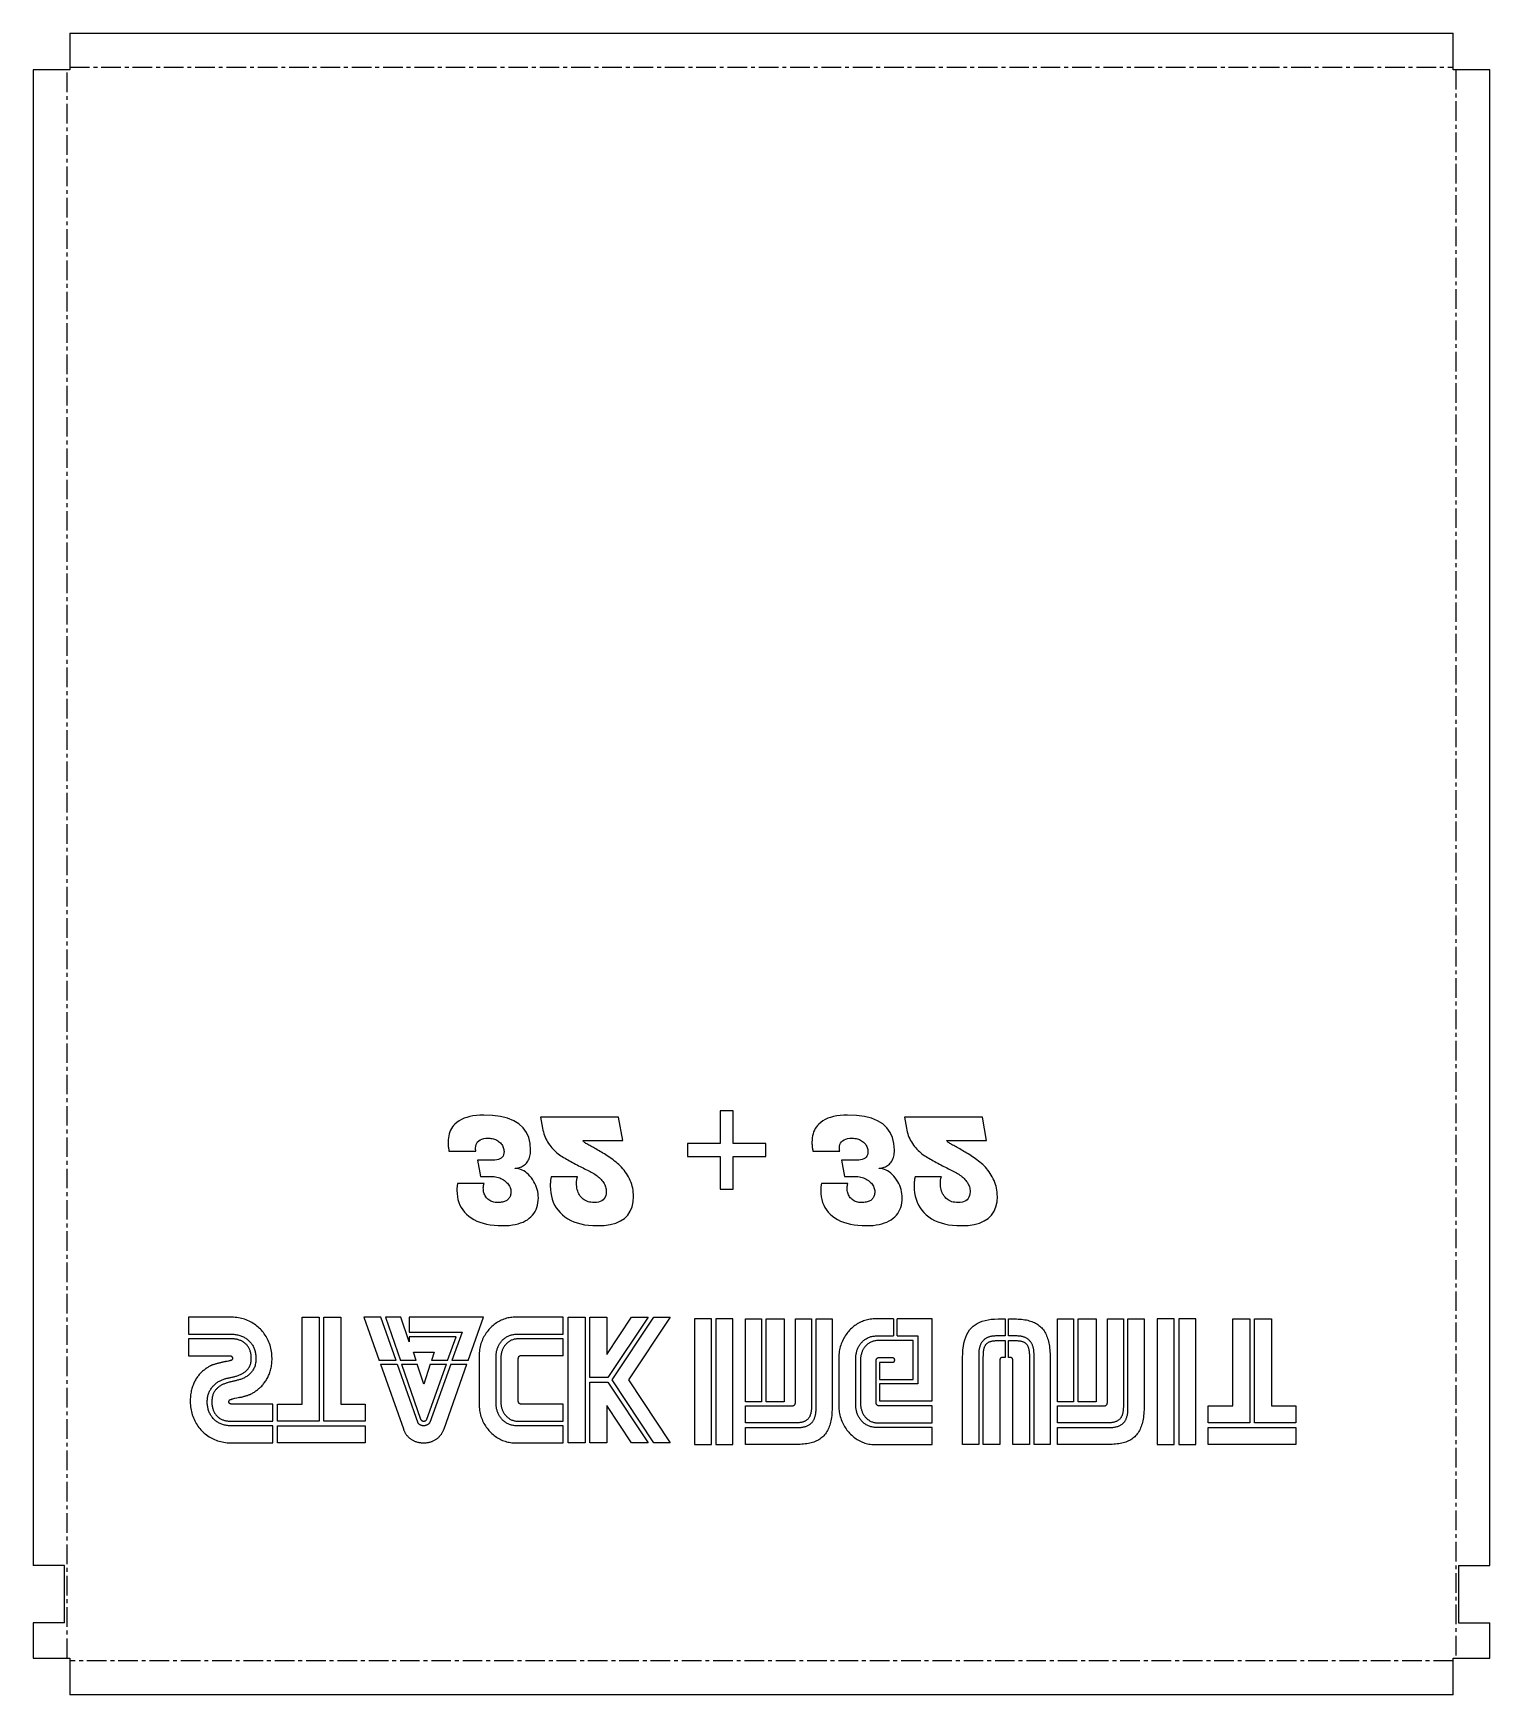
# Model space of a CAD drawing. Extents: x -28 to 1088, y -1245 to 28.
import ezdxf

# ---------------------------------------------------------------- set-up
doc = ezdxf.new("R2010")
doc.units = 0
doc.header["$MEASUREMENT"] = 0
doc.linetypes.add('AXES', pattern=[24, 15, -3, 3, -3])
doc.layers.get('0').update_dxf_attribs({"linetype": 'CONTINUOUS'})

msp = doc.modelspace()

# ---------------------------------------------------------------- linework, layer by layer
at = {"color": 7}
for p, q in [((0, 28.163419), (1060, 28.163419)), ((0, 28.163419), (0, 0)), ((1060, 0), (1060, 28.163419)), ((0, 0), (-28.163419, 0)), ((-28.163419, 0), (-28.163419, -1146)), ((1088.163419, 0), (1060, 0)), ((1088.163419, -1146), (1088.163419, 0)), ((498.302684, -797.750919), (498.302684, -822.750919)), ((508.302684, -822.750919), (508.302684, -797.750919)), ((420.485929, -802.534021), (360.689569, -802.534021)), ((699.344947, -802.534021), (639.548587, -802.534021)), ((393.160204, -820.370018), (423.687288, -820.370018)), ((498.302684, -822.750919), (473.302684, -822.750919)), ((533.302684, -822.750919), (508.302684, -822.750919)), ((672.019312, -820.370018), (702.546216, -820.370018)), ((290.488905, -828.602027), (311.068905, -828.602027)), ((473.302684, -832.750919), (498.302684, -832.750919)), ((498.302684, -832.750919), (498.302684, -857.750919)), ((508.302684, -857.750919), (508.302684, -832.750919)), ((508.302684, -832.750919), (533.302684, -832.750919)), ((569.347923, -828.602027), (589.927923, -828.602027)), ((389.044222, -848.153009), (368.807228, -848.153009)), ((667.90324, -848.153009), (647.666246, -848.153009)), ((317.357228, -853.298009), (297.120234, -853.298009)), ((596.216246, -853.298009), (575.979252, -853.298009)), ((124.054524, -955.835233), (90.801428, -955.835233)), ((177.906889, -1022.43953), (177.906889, -955.835233)), ((190.953077, -955.835233), (190.953077, -1035.485727)), ((194.484394, -1035.485727), (194.484394, -955.835233)), ((207.530592, -955.835233), (207.530592, -1022.43953)), ((225.187102, -955.835233), (236.965513, -989.073969)), ((249.919441, -989.073969), (238.233309, -955.835233)), ((241.764607, -955.835233), (253.233435, -989.073969)), ((317.000989, -955.835233), (259.911591, -955.835233)), ((259.911591, -967.311971), (300.619663, -967.311971)), ((300.619663, -967.311971), (292.779168, -989.073969)), ((305.222578, -989.073969), (317.000989, -955.835233)), ((378.014054, -955.835233), (340.837261, -955.835233)), ((381.839627, -1052.063233), (381.839627, -955.835233)), ((394.885825, -955.835233), (394.885825, -1052.063233)), ((398.417132, -1002.036451), (398.417132, -955.835233)), ((411.46333, -955.835233), (411.46333, -984.281846)), ((411.46333, -984.281846), (430.395044, -955.835233)), ((443.146948, -955.835233), (412.248041, -1002.036451)), ((415.583188, -1003.900195), (447.56109, -955.835233)), ((460.018747, -955.835233), (428.040845, -1003.900195)), ((478.526101, -957.133063), (478.526101, -1053.361063)), ((491.572289, -1053.361063), (491.572289, -957.133063)), ((495.103606, -957.133063), (495.103606, -1053.361063)), ((508.149804, -1053.361063), (508.149804, -957.133063)), ((517.762798, -1020.598421), (517.762798, -957.133063)), ((530.122371, -957.133063), (530.122371, -1020.598421)), ((533.65365, -1020.598421), (533.65365, -957.133063)), ((547.386501, -957.133063), (547.386501, -1020.598421)), ((556.018596, -1021.186971), (556.018596, -957.133063)), ((568.280044, -957.133063), (568.280044, -1024.522089)), ((571.811352, -1026.483928), (571.811352, -957.133063)), ((584.170925, -957.133063), (584.170925, -1023.737359)), ((660.68251, -957.133063), (633.873275, -957.133063)), ((660.68251, -1019.813692), (660.68251, -957.133063)), ((756.812425, -1020.598421), (756.812425, -957.133063)), ((769.171882, -957.133063), (769.171882, -1020.598421)), ((772.703199, -1020.598421), (772.703199, -957.133063)), ((786.436128, -957.133063), (786.436128, -1020.598421)), ((795.068107, -1021.186971), (795.068107, -957.133063)), ((807.329632, -957.133063), (807.329632, -1024.522089)), ((810.86095, -1026.483928), (810.86095, -957.133063)), ((823.220407, -957.133063), (823.220407, -1023.737359)), ((833.225848, -957.133063), (833.225848, -1053.361063)), ((846.272045, -1053.361063), (846.272045, -957.133063)), ((849.803363, -957.133063), (849.803363, -1053.361063)), ((862.849551, -1053.361063), (862.849551, -957.133063)), ((891.296107, -1023.737359), (891.296107, -957.133063)), ((904.342304, -957.133063), (904.342304, -1036.783557)), ((907.873622, -1036.783557), (907.873622, -957.133063)), ((920.91981, -957.133063), (920.91981, -1023.737359)), ((90.801428, -968.88144), (124.054524, -968.88144)), ((124.054524, -972.412738), (90.801428, -972.412738)), ((295.911247, -970.843279), (259.911591, -970.843279)), ((342.40672, -968.88144), (378.014054, -968.88144)), ((378.014054, -972.412738), (343.681953, -972.412738)), ((646.262994, -973.710568), (619.38586, -973.710568)), ((646.262994, -1003.628556), (646.262994, -973.710568)), ((649.696226, -970.17927), (649.696226, -1006.865579)), ((90.801428, -985.458946), (122.877425, -985.458946)), ((237.922279, -991.773969), (255.497469, -1041.371244)), ((250.868712, -991.773969), (266.650977, -1036.660864)), ((254.165054, -991.773969), (268.739847, -1034.014353)), ((273.546349, -1034.014353), (288.501008, -991.773969)), ((291.806402, -991.773969), (275.704358, -1036.466637)), ((286.690622, -1041.371244), (304.265811, -991.773969)), ((313.567757, -985.458946), (313.567757, -1022.43953)), ((326.613954, -1022.43953), (326.613954, -985.458946)), ((330.145272, -987.420775), (330.145272, -1020.477681)), ((343.583839, -1019.889141), (343.583839, -988.009324)), ((378.014054, -985.458946), (344.859033, -985.458946)), ((589.271692, -986.756775), (589.271692, -1023.737359)), ((602.31789, -1023.737359), (602.31789, -986.756775)), ((605.849168, -988.718605), (605.849168, -1021.775511)), ((617.816371, -1021.186971), (617.816371, -989.307154)), ((684.126335, -1053.361063), (684.126335, -986.756775)), ((696.485946, -984.010197), (696.485946, -1053.361063)), ((700.017264, -1053.361063), (700.017264, -985.972036)), ((712.671121, -989.307154), (712.671121, -1053.361063)), ((722.676417, -1053.361063), (722.676417, -989.307154)), ((735.330274, -985.972036), (735.330274, -1053.361063)), ((738.861592, -1053.361063), (738.861592, -984.010197)), ((751.221203, -986.756775), (751.221203, -1053.361063)), ((398.417132, -1052.063233), (398.417132, -1005.567749)), ((412.248041, -1005.567749), (443.146948, -1052.063233)), ((447.56109, -1052.063233), (415.583188, -1003.900195)), ((428.040845, -1003.900195), (460.018747, -1052.063233)), ((620.464854, -1003.628556), (646.262994, -1003.628556)), ((649.696226, -1006.865579), (620.464854, -1006.865579)), ((155.443877, -1022.43953), (123.465975, -1022.341425)), ((378.014054, -1022.43953), (345.447573, -1022.43953)), ((430.395044, -1052.063233), (411.46333, -1023.518525)), ((411.46333, -1023.518525), (411.46333, -1052.063233)), ((517.762798, -1023.737359), (553.370103, -1023.737359)), ((660.68251, -1023.737359), (619.680106, -1023.737359)), ((620.464854, -1019.813692), (660.68251, -1019.813692)), ((756.812425, -1023.737359), (792.419691, -1023.737359)), ((122.97552, -1035.485727), (155.443877, -1035.485727)), ((155.443877, -1039.017045), (122.97552, -1039.017045)), ((190.953077, -1035.485727), (159.073279, -1035.485727)), ((159.073279, -1039.017045), (226.168031, -1039.017045)), ((226.168031, -1035.485727), (194.484394, -1035.485727)), ((378.014054, -1039.017045), (342.40672, -1039.017045)), ((343.681953, -1035.485727), (378.014054, -1035.485727)), ((556.90142, -1036.783557), (517.762798, -1036.783557)), ((517.762798, -1040.314875), (558.176586, -1040.314875)), ((660.68251, -1040.314875), (618.110656, -1040.314875)), ((619.38586, -1036.783557), (660.68251, -1036.783557)), ((795.951008, -1036.783557), (756.812425, -1036.783557)), ((756.812425, -1040.314875), (797.226097, -1040.314875)), ((904.342304, -1036.783557), (872.462516, -1036.783557)), ((872.462516, -1040.314875), (939.55723, -1040.314875)), ((939.55723, -1036.783557), (907.873622, -1036.783557)), ((122.97552, -1052.063233), (155.443877, -1052.063233)), ((226.168031, -1052.063233), (159.073279, -1052.063233)), ((340.837261, -1052.063233), (378.014054, -1052.063233)), ((556.90142, -1053.361063), (517.762798, -1053.361063)), ((616.541167, -1053.361063), (660.68251, -1053.361063)), ((795.951008, -1053.361063), (756.812425, -1053.361063)), ((939.55723, -1053.361063), (872.462516, -1053.361063)), ((-4.163419, -1146), (-28.163419, -1146)), ((-4.163419, -1190), (-4.163419, -1146)), ((1064.163419, -1146), (1064.163419, -1190)), ((1064.163419, -1146), (1088.163419, -1146)), ((-4.163419, -1190), (-28.163419, -1190)), ((-28.163419, -1190), (-28.163419, -1217)), ((1064.163419, -1190), (1088.163419, -1190)), ((1088.163419, -1217), (1088.163419, -1190)), ((-28.163419, -1217), (0, -1217)), ((0, -1217), (0, -1245.163419)), ((1060, -1245.163419), (1060, -1217)), ((1060, -1217), (1088.163419, -1217)), ((1060, -1245.163419), (0, -1245.163419))]:
    msp.add_line(p, q, dxfattribs=at)
at = {"color": 1, "linetype": 'AXES'}
for p, q in [((-2.08171, -1217), (-2.08171, 0)), ((0, 2.08171), (1060, 2.08171)), ((1062.08171, 0), (1062.08171, -1217)), ((1060, -1219.08171), (0, -1219.08171))]:
    msp.add_line(p, q, dxfattribs=at)
at = {"color": 7, "ltscale": 0.059185}
for p, q in [((306.408671, -802.030951), (304.123191, -802.648371)), ((585.267689, -802.030951), (582.982208, -802.648371))]:
    msp.add_line(p, q, dxfattribs=at)
at = {"color": 7, "ltscale": 0.062251}
for p, q in [((308.851972, -801.550761), (306.408671, -802.030951)), ((587.71099, -801.550761), (585.267689, -802.030951))]:
    msp.add_line(p, q, dxfattribs=at)
at = {"color": 7, "ltscale": 0.065591}
for p, q in [((311.453093, -801.207755), (308.851972, -801.550761)), ((590.312111, -801.207755), (587.71099, -801.550761))]:
    msp.add_line(p, q, dxfattribs=at)
at = {"color": 7, "ltscale": 0.069163}
for p, q in [((314.211945, -801.001933), (311.453093, -801.207755)), ((593.070963, -801.001933), (590.312111, -801.207755))]:
    msp.add_line(p, q, dxfattribs=at)
at = {"color": 7, "ltscale": 0.072937}
msp.add_line((317.128617, -800.933341), (314.211945, -801.001933), dxfattribs=at)
at = {"color": 7, "ltscale": 0.170661}
msp.add_line((323.949708, -801.203179), (317.128617, -800.933341), dxfattribs=at)
at = {"color": 7, "ltscale": 0.153915}
msp.add_line((330.052846, -802.012648), (323.949708, -801.203179), dxfattribs=at)
at = {"color": 7, "ltscale": 0.138788}
msp.add_line((335.437941, -803.361793), (330.052846, -802.012648), dxfattribs=at)
at = {"color": 7, "ltscale": 0.25}
for p, q in [((508.302684, -797.750919), (498.302684, -797.750919)), ((473.302684, -822.750919), (473.302684, -832.750919)), ((533.302684, -832.750919), (533.302684, -822.750919)), ((498.302684, -857.750919), (508.302684, -857.750919))]:
    msp.add_line(p, q, dxfattribs=at)
at = {"color": 7, "ltscale": 0.072935}
msp.add_line((595.987545, -800.933341), (593.070963, -801.001933), dxfattribs=at)
at = {"color": 7, "ltscale": 0.170663}
msp.add_line((602.808726, -801.203179), (595.987545, -800.933341), dxfattribs=at)
at = {"color": 7, "ltscale": 0.153912}
msp.add_line((608.911774, -802.012648), (602.808726, -801.203179), dxfattribs=at)
at = {"color": 7, "ltscale": 0.13879}
msp.add_line((614.296959, -803.361793), (608.911774, -802.012648), dxfattribs=at)
at = {"color": 7, "ltscale": 0.037747}
for p, q in [((291.117764, -813.795841), (290.644392, -815.229594)), ((569.976782, -813.795841), (569.50341, -815.229594))]:
    msp.add_line(p, q, dxfattribs=at)
at = {"color": 7, "ltscale": 0.036856}
for p, q in [((291.696289, -812.439877), (291.117764, -813.795841)), ((570.555307, -812.439877), (569.976782, -813.795841))]:
    msp.add_line(p, q, dxfattribs=at)
at = {"color": 7, "ltscale": 0.03624}
for p, q in [((292.379968, -811.161613), (291.696289, -812.439877)), ((571.238986, -811.161613), (570.555307, -812.439877))]:
    msp.add_line(p, q, dxfattribs=at)
at = {"color": 7, "ltscale": 0.035913}
for p, q in [((293.168891, -809.961137), (292.379968, -811.161613)), ((572.027909, -809.961137), (571.238986, -811.161613))]:
    msp.add_line(p, q, dxfattribs=at)
at = {"color": 7, "ltscale": 0.035882}
for p, q in [((294.062968, -808.83836), (293.168891, -809.961137)), ((362.457176, -812.41987), (362.797849, -813.814144)), ((572.921986, -808.83836), (572.027909, -809.961137)), ((641.316194, -812.41987), (641.656867, -813.814144))]:
    msp.add_line(p, q, dxfattribs=at)
at = {"color": 7, "ltscale": 0.036146}
for p, q in [((295.062198, -807.793371), (294.062968, -808.83836)), ((573.921216, -807.793371), (572.921986, -808.83836))]:
    msp.add_line(p, q, dxfattribs=at)
at = {"color": 7, "ltscale": 0.049617}
for p, q in [((296.558845, -806.489939), (295.062198, -807.793371)), ((575.417863, -806.489939), (573.921216, -807.793371))]:
    msp.add_line(p, q, dxfattribs=at)
at = {"color": 7, "ltscale": 0.050603}
for p, q in [((298.213224, -805.323737), (296.558845, -806.489939)), ((577.072241, -805.323737), (575.417863, -806.489939))]:
    msp.add_line(p, q, dxfattribs=at)
at = {"color": 7, "ltscale": 0.052099}
for p, q in [((300.025422, -804.294764), (298.213224, -805.323737)), ((578.88444, -804.294764), (577.072241, -805.323737))]:
    msp.add_line(p, q, dxfattribs=at)
at = {"color": 7, "ltscale": 0.054062}
msp.add_line((301.995441, -803.402975), (300.025422, -804.294764), dxfattribs=at)
at = {"color": 7, "ltscale": 0.05644}
msp.add_line((304.123191, -802.648371), (301.995441, -803.402975), dxfattribs=at)
at = {"color": 7, "ltscale": 0.125869}
for p, q in [((340.104994, -805.250569), (335.437941, -803.361793)), ((618.964011, -805.250569), (614.296959, -803.361793))]:
    msp.add_line(p, q, dxfattribs=at)
at = {"color": 7, "ltscale": 0.115901}
for p, q in [((344.054093, -807.679021), (340.104994, -805.250569)), ((622.913111, -807.679021), (618.964011, -805.250569))]:
    msp.add_line(p, q, dxfattribs=at)
at = {"color": 7, "ltscale": 0.109685}
for p, q in [((347.28515, -810.647104), (344.054093, -807.679021)), ((626.144168, -810.647104), (622.913111, -807.679021))]:
    msp.add_line(p, q, dxfattribs=at)
at = {"color": 7, "ltscale": 0.107876}
for p, q in [((349.798165, -814.154863), (347.28515, -810.647104)), ((628.657183, -814.154863), (626.144168, -810.647104))]:
    msp.add_line(p, q, dxfattribs=at)
at = {"color": 7, "ltscale": 0.11069}
for p, q in [((351.593227, -818.202252), (349.798165, -814.154863)), ((630.452244, -818.202252), (628.657183, -814.154863))]:
    msp.add_line(p, q, dxfattribs=at)
at = {"color": 7, "ltscale": 0.214756}
for p, q in [((360.689569, -802.534021), (362.175899, -810.994686)), ((639.548587, -802.534021), (641.034917, -810.994686))]:
    msp.add_line(p, q, dxfattribs=at)
at = {"color": 7, "ltscale": 0.036317}
for p, q in [((362.175899, -810.994686), (362.457176, -812.41987)), ((641.034917, -810.994686), (641.316194, -812.41987))]:
    msp.add_line(p, q, dxfattribs=at)
at = {"color": 7, "ltscale": 0.035523}
for p, q in [((362.797849, -813.814144), (363.198008, -815.177555)), ((641.656867, -813.814144), (642.057026, -815.177555))]:
    msp.add_line(p, q, dxfattribs=at)
at = {"color": 7, "ltscale": 0.453026}
msp.add_line((423.687288, -820.370018), (420.485929, -802.534021), dxfattribs=at)
at = {"color": 7, "ltscale": 0.05406}
msp.add_line((580.854369, -803.402975), (578.88444, -804.294764), dxfattribs=at)
at = {"color": 7, "ltscale": 0.056442}
msp.add_line((582.982208, -802.648371), (580.854369, -803.402975), dxfattribs=at)
at = {"color": 7, "ltscale": 0.453025}
msp.add_line((702.546216, -820.370018), (699.344947, -802.534021), dxfattribs=at)
at = {"color": 7, "ltscale": 0.043638}
for p, q in [((289.85547, -819.997314), (289.802893, -821.742042)), ((568.714488, -819.997314), (568.661911, -821.742042))]:
    msp.add_line(p, q, dxfattribs=at)
at = {"color": 7, "ltscale": 0.016122}
for p, q in [((289.802893, -821.742042), (289.809801, -822.386872)), ((568.661911, -821.742042), (568.668729, -822.386872))]:
    msp.add_line(p, q, dxfattribs=at)
at = {"color": 7, "ltscale": 0.016358}
for p, q in [((289.809801, -822.386872), (289.830348, -823.040853)), ((568.668729, -822.386872), (568.689365, -823.040853))]:
    msp.add_line(p, q, dxfattribs=at)
at = {"color": 7, "ltscale": 0.0166}
for p, q in [((289.830348, -823.040853), (289.864621, -823.703986)), ((568.689365, -823.040853), (568.723639, -823.703986))]:
    msp.add_line(p, q, dxfattribs=at)
at = {"color": 7, "ltscale": 0.041861}
for p, q in [((290.01329, -818.33033), (289.85547, -819.997314)), ((568.872308, -818.33033), (568.714488, -819.997314))]:
    msp.add_line(p, q, dxfattribs=at)
at = {"color": 7, "ltscale": 0.01685}
for p, q in [((289.864621, -823.703986), (289.912622, -824.37627)), ((568.723639, -823.703986), (568.77164, -824.37627))]:
    msp.add_line(p, q, dxfattribs=at)
at = {"color": 7, "ltscale": 0.017106}
for p, q in [((289.912622, -824.37627), (289.974441, -825.057706)), ((568.77164, -824.37627), (568.833458, -825.057706))]:
    msp.add_line(p, q, dxfattribs=at)
at = {"color": 7, "ltscale": 0.017366}
for p, q in [((289.974441, -825.057706), (290.049896, -825.748249)), ((568.833458, -825.057706), (568.908825, -825.748249))]:
    msp.add_line(p, q, dxfattribs=at)
at = {"color": 7, "ltscale": 0.040271}
for p, q in [((290.276264, -816.74109), (290.01329, -818.33033)), ((569.135282, -816.74109), (568.872308, -818.33033))]:
    msp.add_line(p, q, dxfattribs=at)
at = {"color": 7, "ltscale": 0.017635}
for p, q in [((290.049896, -825.748249), (290.13908, -826.447989)), ((568.908825, -825.748249), (568.998008, -826.447989))]:
    msp.add_line(p, q, dxfattribs=at)
at = {"color": 7, "ltscale": 0.017907}
for p, q in [((290.13908, -826.447989), (290.241991, -827.156835)), ((568.998008, -826.447989), (569.101009, -827.156835))]:
    msp.add_line(p, q, dxfattribs=at)
at = {"color": 7, "ltscale": 0.018186}
for p, q in [((290.241991, -827.156835), (290.358539, -827.874877)), ((569.101009, -827.156835), (569.217557, -827.874877))]:
    msp.add_line(p, q, dxfattribs=at)
at = {"color": 7, "ltscale": 0.038892}
for p, q in [((290.644392, -815.229594), (290.276264, -816.74109)), ((569.50341, -815.229594), (569.135282, -816.74109))]:
    msp.add_line(p, q, dxfattribs=at)
at = {"color": 7, "ltscale": 0.035928}
for p, q in [((310.840204, -826.20103), (310.938539, -824.767277)), ((589.699222, -826.20103), (589.797557, -824.767277))]:
    msp.add_line(p, q, dxfattribs=at)
at = {"color": 7, "ltscale": 0.005746}
for p, q in [((310.842537, -826.430852), (310.840204, -826.20103)), ((589.701555, -826.430852), (589.699222, -826.20103))]:
    msp.add_line(p, q, dxfattribs=at)
at = {"color": 7, "ltscale": 0.005804}
for p, q in [((310.849356, -826.662917), (310.842537, -826.430852)), ((589.708374, -826.662917), (589.701555, -826.430852))]:
    msp.add_line(p, q, dxfattribs=at)
at = {"color": 7, "ltscale": 0.005867}
for p, q in [((310.86084, -826.897315), (310.849356, -826.662917)), ((589.719768, -826.897315), (589.708374, -826.662917))]:
    msp.add_line(p, q, dxfattribs=at)
at = {"color": 7, "ltscale": 0.005931}
for p, q in [((310.876811, -827.134001), (310.86084, -826.897315)), ((589.735828, -827.134001), (589.719768, -826.897315))]:
    msp.add_line(p, q, dxfattribs=at)
at = {"color": 7, "ltscale": 0.005995}
for p, q in [((310.897447, -827.37293), (310.876811, -827.134001)), ((589.756375, -827.37293), (589.735828, -827.134001))]:
    msp.add_line(p, q, dxfattribs=at)
at = {"color": 7, "ltscale": 0.006064}
for p, q in [((310.922569, -827.614191), (310.897447, -827.37293)), ((589.781587, -827.614191), (589.756375, -827.37293))]:
    msp.add_line(p, q, dxfattribs=at)
at = {"color": 7, "ltscale": 0.006133}
for p, q in [((310.952266, -827.857696), (310.922569, -827.614191)), ((589.811284, -827.857696), (589.781587, -827.614191))]:
    msp.add_line(p, q, dxfattribs=at)
at = {"color": 7, "ltscale": 0.032907}
for p, q in [((310.938539, -824.767277), (311.233544, -823.484482)), ((589.797557, -824.767277), (590.092562, -823.484482))]:
    msp.add_line(p, q, dxfattribs=at)
at = {"color": 7, "ltscale": 0.030853}
msp.add_line((311.233544, -823.484482), (311.725219, -822.352553), dxfattribs=at)
at = {"color": 7, "ltscale": 0.029958}
msp.add_line((311.725219, -822.352553), (312.413474, -821.371581), dxfattribs=at)
at = {"color": 7, "ltscale": 0.030332}
for p, q in [((312.413474, -821.371581), (313.298399, -820.541521)), ((591.272492, -821.371581), (592.157417, -820.541521))]:
    msp.add_line(p, q, dxfattribs=at)
at = {"color": 7, "ltscale": 0.031929}
for p, q in [((313.298399, -820.541521), (314.379994, -819.862373)), ((592.157417, -820.541521), (593.239011, -819.862373))]:
    msp.add_line(p, q, dxfattribs=at)
at = {"color": 7, "ltscale": 0.034577}
for p, q in [((314.379994, -819.862373), (315.658258, -819.334181)), ((593.239011, -819.862373), (594.517276, -819.334181))]:
    msp.add_line(p, q, dxfattribs=at)
at = {"color": 7, "ltscale": 0.038059}
msp.add_line((315.658258, -819.334181), (317.133103, -818.956857), dxfattribs=at)
at = {"color": 7, "ltscale": 0.042172}
msp.add_line((317.133103, -818.956857), (318.804708, -818.730489), dxfattribs=at)
at = {"color": 7, "ltscale": 0.046743}
for p, q in [((318.804708, -818.730489), (320.672893, -818.655033)), ((597.663726, -818.730489), (599.531911, -818.655033))]:
    msp.add_line(p, q, dxfattribs=at)
at = {"color": 7, "ltscale": 0.025308}
for p, q in [((320.672893, -818.655033), (321.684774, -818.684731)), ((599.531911, -818.655033), (600.543792, -818.684731))]:
    msp.add_line(p, q, dxfattribs=at)
at = {"color": 7, "ltscale": 0.024539}
for p, q in [((321.684774, -818.684731), (322.662291, -818.773914)), ((600.543792, -818.684731), (601.521309, -818.773914))]:
    msp.add_line(p, q, dxfattribs=at)
at = {"color": 7, "ltscale": 0.023872}
for p, q in [((322.662291, -818.773914), (323.605536, -818.922538)), ((601.521309, -818.773914), (602.464553, -818.922538))]:
    msp.add_line(p, q, dxfattribs=at)
at = {"color": 7, "ltscale": 0.023312}
for p, q in [((323.605536, -818.922538), (324.514506, -819.130647)), ((602.464553, -818.922538), (603.373524, -819.130647))]:
    msp.add_line(p, q, dxfattribs=at)
at = {"color": 7, "ltscale": 0.022865}
msp.add_line((324.514506, -819.130647), (325.389113, -819.398197), dxfattribs=at)
at = {"color": 7, "ltscale": 0.022545}
msp.add_line((325.389113, -819.398197), (326.229536, -819.725188), dxfattribs=at)
at = {"color": 7, "ltscale": 0.022348}
msp.add_line((326.229536, -819.725188), (327.035595, -820.111619), dxfattribs=at)
at = {"color": 7, "ltscale": 0.022282}
msp.add_line((327.035595, -820.111619), (327.807291, -820.557536), dxfattribs=at)
at = {"color": 7, "ltscale": 0.022351}
msp.add_line((327.807291, -820.557536), (328.544804, -821.062894), dxfattribs=at)
at = {"color": 7, "ltscale": 0.022546}
msp.add_line((328.544804, -821.062894), (329.247863, -821.627692), dxfattribs=at)
at = {"color": 7, "ltscale": 0.022287}
msp.add_line((329.247863, -821.627692), (329.899601, -822.23596), dxfattribs=at)
at = {"color": 7, "ltscale": 0.021565}
for p, q in [((329.899601, -822.23596), (330.482702, -822.871638)), ((608.758619, -822.23596), (609.34172, -822.871638))]:
    msp.add_line(p, q, dxfattribs=at)
at = {"color": 7, "ltscale": 0.020982}
for p, q in [((330.482702, -822.871638), (330.997166, -823.534771)), ((609.34172, -822.871638), (609.856184, -823.534771))]:
    msp.add_line(p, q, dxfattribs=at)
at = {"color": 7, "ltscale": 0.020551}
for p, q in [((330.997166, -823.534771), (331.443083, -824.225358)), ((609.856184, -823.534771), (610.302101, -824.225358))]:
    msp.add_line(p, q, dxfattribs=at)
at = {"color": 7, "ltscale": 0.020277}
msp.add_line((331.443083, -824.225358), (331.820363, -824.943356), dxfattribs=at)
at = {"color": 7, "ltscale": 0.020171}
for p, q in [((331.820363, -824.943356), (332.129095, -825.688809)), ((610.67947, -824.943356), (610.988113, -825.688809))]:
    msp.add_line(p, q, dxfattribs=at)
at = {"color": 7, "ltscale": 0.020234}
for p, q in [((332.129095, -825.688809), (332.36919, -826.461716)), ((610.988113, -825.688809), (611.228208, -826.461716))]:
    msp.add_line(p, q, dxfattribs=at)
at = {"color": 7, "ltscale": 0.020462}
for p, q in [((332.36919, -826.461716), (332.540738, -827.262034)), ((611.228208, -826.461716), (611.399756, -827.262034))]:
    msp.add_line(p, q, dxfattribs=at)
at = {"color": 7, "ltscale": 0.020854}
msp.add_line((332.540738, -827.262034), (332.643649, -828.089806), dxfattribs=at)
at = {"color": 7, "ltscale": 0.117795}
for p, q in [((352.670246, -822.789318), (351.593227, -818.202252)), ((631.529264, -822.789318), (630.452244, -818.202252))]:
    msp.add_line(p, q, dxfattribs=at)
at = {"color": 7, "ltscale": 0.128481}
for p, q in [((353.029222, -827.916015), (352.670246, -822.789318)), ((631.88824, -827.916015), (631.529264, -822.789318))]:
    msp.add_line(p, q, dxfattribs=at)
at = {"color": 7, "ltscale": 0.035241}
for p, q in [((363.198008, -815.177555), (363.657652, -816.510146)), ((642.057026, -815.177555), (642.51667, -816.510146))]:
    msp.add_line(p, q, dxfattribs=at)
at = {"color": 7, "ltscale": 0.035035}
for p, q in [((363.657652, -816.510146), (364.176782, -817.811828)), ((642.51667, -816.510146), (643.0358, -817.811828))]:
    msp.add_line(p, q, dxfattribs=at)
at = {"color": 7, "ltscale": 0.034908}
for p, q in [((364.176782, -817.811828), (364.755307, -819.082646)), ((643.0358, -817.811828), (643.614325, -819.082646))]:
    msp.add_line(p, q, dxfattribs=at)
at = {"color": 7, "ltscale": 0.03486}
for p, q in [((364.755307, -819.082646), (365.393228, -820.322555)), ((643.614325, -819.082646), (644.252246, -820.322555))]:
    msp.add_line(p, q, dxfattribs=at)
at = {"color": 7, "ltscale": 0.034895}
msp.add_line((365.393228, -820.322555), (366.090635, -821.531644), dxfattribs=at)
at = {"color": 7, "ltscale": 0.03501}
for p, q in [((366.090635, -821.531644), (366.847527, -822.70987)), ((644.949743, -821.531644), (645.706635, -822.70987))]:
    msp.add_line(p, q, dxfattribs=at)
at = {"color": 7, "ltscale": 0.035203}
msp.add_line((366.847527, -822.70987), (367.663905, -823.857186), dxfattribs=at)
at = {"color": 7, "ltscale": 0.035012}
for p, q in [((367.663905, -823.857186), (368.521375, -824.964486)), ((646.522923, -823.857186), (647.380393, -824.964486))]:
    msp.add_line(p, q, dxfattribs=at)
at = {"color": 7, "ltscale": 0.034414}
for p, q in [((368.521375, -824.964486), (369.401814, -826.022663)), ((647.380393, -824.964486), (648.260832, -826.022663))]:
    msp.add_line(p, q, dxfattribs=at)
at = {"color": 7, "ltscale": 0.033856}
for p, q in [((369.401814, -826.022663), (370.305042, -827.031673)), ((648.260832, -826.022663), (649.16406, -827.031673))]:
    msp.add_line(p, q, dxfattribs=at)
at = {"color": 7, "ltscale": 0.033344}
msp.add_line((370.305042, -827.031673), (371.231149, -827.991471), dxfattribs=at)
at = {"color": 7, "ltscale": 0.002859}
for p, q in [((393.160204, -820.484368), (393.160204, -820.370018)), ((672.019312, -820.484368), (672.019312, -820.370018))]:
    msp.add_line(p, q, dxfattribs=at)
at = {"color": 7, "ltscale": 0.006552}
msp.add_line((393.266614, -820.72388), (393.160204, -820.484368), dxfattribs=at)
at = {"color": 7, "ltscale": 0.007957}
for p, q in [((393.44839, -820.98515), (393.266614, -820.72388)), ((672.307318, -820.98515), (672.125542, -820.72388)), ((138.677562, -1014.730012), (138.964466, -1014.592194))]:
    msp.add_line(p, q, dxfattribs=at)
at = {"color": 7, "ltscale": 0.009561}
msp.add_line((393.705622, -821.268132), (393.44839, -820.98515), dxfattribs=at)
at = {"color": 7, "ltscale": 0.011278}
for p, q in [((394.03831, -821.572827), (393.705622, -821.268132)), ((672.897328, -821.572827), (672.56464, -821.268132))]:
    msp.add_line(p, q, dxfattribs=at)
at = {"color": 7, "ltscale": 0.013065}
msp.add_line((394.446454, -821.899234), (394.03831, -821.572827), dxfattribs=at)
at = {"color": 7, "ltscale": 0.014898}
msp.add_line((394.930144, -822.247354), (394.446454, -821.899234), dxfattribs=at)
at = {"color": 7, "ltscale": 0.016758}
for p, q in [((395.489199, -822.617232), (394.930144, -822.247354)), ((674.348217, -822.617232), (673.789162, -822.247354))]:
    msp.add_line(p, q, dxfattribs=at)
at = {"color": 7, "ltscale": 0.018642}
for p, q in [((396.123801, -823.008822), (395.489199, -822.617232)), ((674.982819, -823.008822), (674.348217, -822.617232))]:
    msp.add_line(p, q, dxfattribs=at)
at = {"color": 7, "ltscale": 0.020538}
for p, q in [((396.833769, -823.42217), (396.123801, -823.008822)), ((675.692786, -823.42217), (674.982819, -823.008822))]:
    msp.add_line(p, q, dxfattribs=at)
at = {"color": 7, "ltscale": 0.022448}
for p, q in [((397.619282, -823.857186), (396.833769, -823.42217)), ((676.4783, -823.857186), (675.692786, -823.42217))]:
    msp.add_line(p, q, dxfattribs=at)
at = {"color": 7, "ltscale": 0.023853}
for p, q in [((398.457282, -824.313375), (397.619282, -823.857186)), ((677.3163, -824.313375), (676.4783, -823.857186))]:
    msp.add_line(p, q, dxfattribs=at)
at = {"color": 7, "ltscale": 0.024753}
for p, q in [((399.32507, -824.790156), (398.457282, -824.313375)), ((678.184088, -824.790156), (677.3163, -824.313375))]:
    msp.add_line(p, q, dxfattribs=at)
at = {"color": 7, "ltscale": 0.025654}
for p, q in [((400.222646, -825.287484), (399.32507, -824.790156)), ((679.081664, -825.287484), (678.184088, -824.790156))]:
    msp.add_line(p, q, dxfattribs=at)
at = {"color": 7, "ltscale": 0.026551}
for p, q in [((401.14983, -825.805447), (400.222646, -825.287484)), ((680.008848, -825.805447), (679.081664, -825.287484))]:
    msp.add_line(p, q, dxfattribs=at)
at = {"color": 7, "ltscale": 0.027452}
for p, q in [((402.106801, -826.343956), (401.14983, -825.805447)), ((680.965819, -826.343956), (680.008848, -825.805447))]:
    msp.add_line(p, q, dxfattribs=at)
at = {"color": 7, "ltscale": 0.028353}
for p, q in [((403.09356, -826.903012), (402.106801, -826.343956)), ((681.952578, -826.903012), (680.965819, -826.343956))]:
    msp.add_line(p, q, dxfattribs=at)
at = {"color": 7, "ltscale": 0.029252}
for p, q in [((404.109928, -827.482704), (403.09356, -826.903012)), ((682.968946, -827.482704), (681.952578, -826.903012))]:
    msp.add_line(p, q, dxfattribs=at)
at = {"color": 7, "ltscale": 0.030153}
for p, q in [((405.156082, -828.082942), (404.109928, -827.482704)), ((684.0151, -828.082942), (682.968946, -827.482704))]:
    msp.add_line(p, q, dxfattribs=at)
at = {"color": 7, "ltscale": 0.030852}
msp.add_line((590.092562, -823.484482), (590.584147, -822.352553), dxfattribs=at)
at = {"color": 7, "ltscale": 0.02996}
for p, q in [((590.584147, -822.352553), (591.272492, -821.371581)), ((96.775214, -1037.314156), (97.410358, -1038.330381))]:
    msp.add_line(p, q, dxfattribs=at)
at = {"color": 7, "ltscale": 0.038061}
msp.add_line((594.517276, -819.334181), (595.992211, -818.956857), dxfattribs=at)
at = {"color": 7, "ltscale": 0.042169}
msp.add_line((595.992211, -818.956857), (597.663726, -818.730489), dxfattribs=at)
at = {"color": 7, "ltscale": 0.022868}
msp.add_line((603.373524, -819.130647), (604.24822, -819.398197), dxfattribs=at)
at = {"color": 7, "ltscale": 0.022543}
msp.add_line((604.24822, -819.398197), (605.088554, -819.725188), dxfattribs=at)
at = {"color": 7, "ltscale": 0.022346}
msp.add_line((605.088554, -819.725188), (605.894524, -820.111619), dxfattribs=at)
at = {"color": 7, "ltscale": 0.022284}
msp.add_line((605.894524, -820.111619), (606.666309, -820.557536), dxfattribs=at)
at = {"color": 7, "ltscale": 0.022349}
msp.add_line((606.666309, -820.557536), (607.403732, -821.062894), dxfattribs=at)
at = {"color": 7, "ltscale": 0.022549}
msp.add_line((607.403732, -821.062894), (608.10697, -821.627692), dxfattribs=at)
at = {"color": 7, "ltscale": 0.022286}
msp.add_line((608.10697, -821.627692), (608.758619, -822.23596), dxfattribs=at)
at = {"color": 7, "ltscale": 0.020278}
msp.add_line((610.302101, -824.225358), (610.67947, -824.943356), dxfattribs=at)
at = {"color": 7, "ltscale": 0.020853}
msp.add_line((611.399756, -827.262034), (611.502577, -828.089806), dxfattribs=at)
at = {"color": 7, "ltscale": 0.034896}
msp.add_line((644.252246, -820.322555), (644.949743, -821.531644), dxfattribs=at)
at = {"color": 7, "ltscale": 0.035202}
msp.add_line((645.706635, -822.70987), (646.522923, -823.857186), dxfattribs=at)
at = {"color": 7, "ltscale": 0.033342}
msp.add_line((649.16406, -827.031673), (650.090077, -827.991471), dxfattribs=at)
at = {"color": 7, "ltscale": 0.00655}
msp.add_line((672.125542, -820.72388), (672.019312, -820.484368), dxfattribs=at)
at = {"color": 7, "ltscale": 0.009562}
msp.add_line((672.56464, -821.268132), (672.307318, -820.98515), dxfattribs=at)
at = {"color": 7, "ltscale": 0.013067}
msp.add_line((673.305562, -821.899234), (672.897328, -821.572827), dxfattribs=at)
at = {"color": 7, "ltscale": 0.014897}
msp.add_line((673.789162, -822.247354), (673.305562, -821.899234), dxfattribs=at)
at = {"color": 7, "ltscale": 0.018469}
for p, q in [((290.358539, -827.874877), (290.488905, -828.602027)), ((569.217557, -827.874877), (569.347923, -828.602027))]:
    msp.add_line(p, q, dxfattribs=at)
at = {"color": 7, "ltscale": 0.006206}
msp.add_line((310.98663, -828.103533), (310.952266, -827.857696), dxfattribs=at)
at = {"color": 7, "ltscale": 0.006278}
for p, q in [((311.025479, -828.351614), (310.98663, -828.103533)), ((589.884497, -828.351614), (589.845558, -828.103533))]:
    msp.add_line(p, q, dxfattribs=at)
at = {"color": 7, "ltscale": 0.006354}
for p, q in [((311.068905, -828.602027), (311.025479, -828.351614)), ((589.927923, -828.602027), (589.884497, -828.351614))]:
    msp.add_line(p, q, dxfattribs=at)
at = {"color": 7, "ltscale": 0.31676}
for p, q in [((312.440929, -835.576362), (314.727575, -848.038703)), ((591.299947, -835.576362), (593.586593, -848.038703))]:
    msp.add_line(p, q, dxfattribs=at)
at = {"color": 7, "ltscale": 0.288691}
for p, q in [((323.988557, -835.576362), (312.440929, -835.576362)), ((602.847575, -835.576362), (591.299947, -835.576362))]:
    msp.add_line(p, q, dxfattribs=at)
at = {"color": 7, "ltscale": 0.041307}
for p, q in [((325.639526, -835.510058), (323.988557, -835.576362)), ((604.498544, -835.510058), (602.847575, -835.576362))]:
    msp.add_line(p, q, dxfattribs=at)
at = {"color": 7, "ltscale": 0.037263}
for p, q in [((327.116704, -835.3111), (325.639526, -835.510058)), ((605.975722, -835.3111), (604.498544, -835.510058))]:
    msp.add_line(p, q, dxfattribs=at)
at = {"color": 7, "ltscale": 0.033622}
msp.add_line((328.420091, -834.979534), (327.116704, -835.3111), dxfattribs=at)
at = {"color": 7, "ltscale": 0.030533}
msp.add_line((329.549776, -834.515358), (328.420091, -834.979534), dxfattribs=at)
at = {"color": 7, "ltscale": 0.028171}
for p, q in [((330.505581, -833.91853), (329.549776, -834.515358)), ((609.364599, -833.91853), (608.408794, -834.515358))]:
    msp.add_line(p, q, dxfattribs=at)
at = {"color": 7, "ltscale": 0.026735}
for p, q in [((331.287595, -833.189093), (330.505581, -833.91853)), ((610.146613, -833.189093), (609.364599, -833.91853))]:
    msp.add_line(p, q, dxfattribs=at)
at = {"color": 7, "ltscale": 0.026378}
msp.add_line((331.895908, -832.327002), (331.287595, -833.189093), dxfattribs=at)
at = {"color": 7, "ltscale": 0.027136}
msp.add_line((332.330341, -831.332302), (331.895908, -832.327002), dxfattribs=at)
at = {"color": 7, "ltscale": 0.028926}
for p, q in [((332.590982, -830.204994), (332.330341, -831.332302)), ((611.45, -830.204994), (611.189359, -831.332302))]:
    msp.add_line(p, q, dxfattribs=at)
at = {"color": 7, "ltscale": 0.031574}
for p, q in [((332.677923, -828.945033), (332.590982, -830.204994)), ((611.536941, -828.945033), (611.45, -830.204994))]:
    msp.add_line(p, q, dxfattribs=at)
at = {"color": 7, "ltscale": 0.021398}
for p, q in [((332.643649, -828.089806), (332.677923, -828.945033)), ((611.502577, -828.089806), (611.536941, -828.945033))]:
    msp.add_line(p, q, dxfattribs=at)
at = {"color": 7, "ltscale": 0.023328}
for p, q in [((346.083508, -840.578436), (346.919265, -840.163428)), ((624.942526, -840.578436), (625.778283, -840.163428))]:
    msp.add_line(p, q, dxfattribs=at)
at = {"color": 7, "ltscale": 0.023297}
for p, q in [((346.919265, -840.163428), (347.711598, -839.672919)), ((625.778283, -840.163428), (626.570615, -839.672919))]:
    msp.add_line(p, q, dxfattribs=at)
at = {"color": 7, "ltscale": 0.023468}
for p, q in [((347.711598, -839.672919), (348.460504, -839.106955)), ((626.570615, -839.672919), (627.319522, -839.106955))]:
    msp.add_line(p, q, dxfattribs=at)
at = {"color": 7, "ltscale": 0.023835}
for p, q in [((348.460504, -839.106955), (349.165896, -838.46558)), ((627.319522, -839.106955), (628.024914, -838.46558))]:
    msp.add_line(p, q, dxfattribs=at)
at = {"color": 7, "ltscale": 0.024394}
msp.add_line((349.165896, -838.46558), (349.827863, -837.748703), dxfattribs=at)
at = {"color": 7, "ltscale": 0.02468}
msp.add_line((349.827863, -837.748703), (350.436176, -836.97122), dxfattribs=at)
at = {"color": 7, "ltscale": 0.024671}
msp.add_line((350.436176, -836.97122), (350.980427, -836.148024), dxfattribs=at)
at = {"color": 7, "ltscale": 0.02482}
msp.add_line((350.980427, -836.148024), (351.460618, -835.279069), dxfattribs=at)
at = {"color": 7, "ltscale": 0.025122}
for p, q in [((351.460618, -835.279069), (351.876747, -834.364402)), ((630.319636, -835.279069), (630.735765, -834.364402))]:
    msp.add_line(p, q, dxfattribs=at)
at = {"color": 7, "ltscale": 0.025573}
for p, q in [((351.876747, -834.364402), (352.228905, -833.404021)), ((630.735765, -834.364402), (631.087923, -833.404021))]:
    msp.add_line(p, q, dxfattribs=at)
at = {"color": 7, "ltscale": 0.026164}
for p, q in [((352.228905, -833.404021), (352.517001, -832.397882)), ((631.087923, -833.404021), (631.376019, -832.397882))]:
    msp.add_line(p, q, dxfattribs=at)
at = {"color": 7, "ltscale": 0.026887}
for p, q in [((352.517001, -832.397882), (352.741126, -831.34603)), ((631.376019, -832.397882), (631.600144, -831.34603))]:
    msp.add_line(p, q, dxfattribs=at)
at = {"color": 7, "ltscale": 0.02773}
for p, q in [((352.741126, -831.34603), (352.901189, -830.24842)), ((631.600144, -831.34603), (631.760207, -830.24842))]:
    msp.add_line(p, q, dxfattribs=at)
at = {"color": 7, "ltscale": 0.028684}
for p, q in [((352.901189, -830.24842), (352.997191, -829.105096)), ((631.760207, -830.24842), (631.856209, -829.105096))]:
    msp.add_line(p, q, dxfattribs=at)
at = {"color": 7, "ltscale": 0.029738}
for p, q in [((352.997191, -829.105096), (353.029222, -827.916015)), ((631.856209, -829.105096), (631.88824, -827.916015))]:
    msp.add_line(p, q, dxfattribs=at)
at = {"color": 7, "ltscale": 0.03288}
msp.add_line((371.231149, -827.991471), (372.180045, -828.902146), dxfattribs=at)
at = {"color": 7, "ltscale": 0.032468}
for p, q in [((372.180045, -828.902146), (373.151911, -829.763653)), ((651.039063, -828.902146), (652.010929, -829.763653))]:
    msp.add_line(p, q, dxfattribs=at)
at = {"color": 7, "ltscale": 0.032106}
for p, q in [((373.151911, -829.763653), (374.146565, -830.575994)), ((652.010929, -829.763653), (653.005583, -830.575994))]:
    msp.add_line(p, q, dxfattribs=at)
at = {"color": 7, "ltscale": 0.0318}
for p, q in [((374.146565, -830.575994), (375.164188, -831.339166)), ((653.005583, -830.575994), (654.023206, -831.339166))]:
    msp.add_line(p, q, dxfattribs=at)
at = {"color": 7, "ltscale": 0.031546}
for p, q in [((375.164188, -831.339166), (376.204601, -832.053171)), ((654.023206, -831.339166), (655.063619, -832.053171))]:
    msp.add_line(p, q, dxfattribs=at)
at = {"color": 7, "ltscale": 0.031351}
for p, q in [((376.204601, -832.053171), (377.267893, -832.718009)), ((655.063619, -832.053171), (656.126911, -832.718009))]:
    msp.add_line(p, q, dxfattribs=at)
at = {"color": 7, "ltscale": 0.031404}
for p, q in [((377.267893, -832.718009), (378.348949, -833.357724)), ((656.126911, -832.718009), (657.207967, -833.357724))]:
    msp.add_line(p, q, dxfattribs=at)
at = {"color": 7, "ltscale": 0.03166}
for p, q in [((378.348949, -833.357724), (379.442567, -833.996274)), ((657.207967, -833.357724), (658.301585, -833.996274))]:
    msp.add_line(p, q, dxfattribs=at)
at = {"color": 7, "ltscale": 0.031917}
msp.add_line((379.442567, -833.996274), (380.548745, -834.633701), dxfattribs=at)
at = {"color": 7, "ltscale": 0.032175}
msp.add_line((380.548745, -834.633701), (381.667485, -835.269963), dxfattribs=at)
at = {"color": 7, "ltscale": 0.032434}
for p, q in [((381.667485, -835.269963), (382.798786, -835.905058)), ((660.526503, -835.269963), (661.657804, -835.905058))]:
    msp.add_line(p, q, dxfattribs=at)
at = {"color": 7, "ltscale": 0.032697}
msp.add_line((382.798786, -835.905058), (383.942737, -836.539031), dxfattribs=at)
at = {"color": 7, "ltscale": 0.032957}
msp.add_line((383.942737, -836.539031), (385.09916, -837.171883), dxfattribs=at)
at = {"color": 7, "ltscale": 0.03322}
for p, q in [((385.09916, -837.171883), (386.268233, -837.803568)), ((663.958178, -837.171883), (665.127251, -837.803568))]:
    msp.add_line(p, q, dxfattribs=at)
at = {"color": 7, "ltscale": 0.033484}
for p, q in [((386.268233, -837.803568), (387.449868, -838.434132)), ((665.127251, -837.803568), (666.308886, -838.434132))]:
    msp.add_line(p, q, dxfattribs=at)
at = {"color": 7, "ltscale": 0.033748}
for p, q in [((387.449868, -838.434132), (388.644063, -839.06353)), ((666.308886, -838.434132), (667.503081, -839.06353))]:
    msp.add_line(p, q, dxfattribs=at)
at = {"color": 7, "ltscale": 0.03356}
msp.add_line((388.644063, -839.06353), (389.833683, -839.685481), dxfattribs=at)
at = {"color": 7, "ltscale": 0.032922}
msp.add_line((389.833683, -839.685481), (391.00168, -840.293749), dxfattribs=at)
at = {"color": 7, "ltscale": 0.032278}
msp.add_line((391.00168, -840.293749), (392.147785, -840.888289), dxfattribs=at)
at = {"color": 7, "ltscale": 0.031053}
msp.add_line((406.231935, -828.703771), (405.156082, -828.082942), dxfattribs=at)
at = {"color": 7, "ltscale": 0.031956}
msp.add_line((407.337575, -829.345192), (406.231935, -828.703771), dxfattribs=at)
at = {"color": 7, "ltscale": 0.032549}
for p, q in [((408.45802, -830.008324), (407.337575, -829.345192)), ((687.317038, -830.008324), (686.196593, -829.345192))]:
    msp.add_line(p, q, dxfattribs=at)
at = {"color": 7, "ltscale": 0.032846}
msp.add_line((409.578554, -830.694336), (408.45802, -830.008324), dxfattribs=at)
at = {"color": 7, "ltscale": 0.033146}
for p, q in [((410.698998, -831.403183), (409.578554, -830.694336)), ((689.557926, -831.403183), (688.437482, -830.694336))]:
    msp.add_line(p, q, dxfattribs=at)
at = {"color": 7, "ltscale": 0.033455}
msp.add_line((411.819442, -832.134908), (410.698998, -831.403183), dxfattribs=at)
at = {"color": 7, "ltscale": 0.033772}
for p, q in [((412.939887, -832.889512), (411.819442, -832.134908)), ((691.798905, -832.889512), (690.67846, -832.134908))]:
    msp.add_line(p, q, dxfattribs=at)
at = {"color": 7, "ltscale": 0.034096}
for p, q in [((414.060421, -833.666995), (412.939887, -832.889512)), ((692.919439, -833.666995), (691.798905, -832.889512))]:
    msp.add_line(p, q, dxfattribs=at)
at = {"color": 7, "ltscale": 0.034423}
for p, q in [((415.180865, -834.467312), (414.060421, -833.666995)), ((694.039883, -834.467312), (692.919439, -833.666995))]:
    msp.add_line(p, q, dxfattribs=at)
at = {"color": 7, "ltscale": 0.034759}
for p, q in [((416.301309, -835.290509), (415.180865, -834.467312)), ((695.160327, -835.290509), (694.039883, -834.467312))]:
    msp.add_line(p, q, dxfattribs=at)
at = {"color": 7, "ltscale": 0.0351}
for p, q in [((417.421754, -836.136584), (416.301309, -835.290509)), ((696.280772, -836.136584), (695.160327, -835.290509))]:
    msp.add_line(p, q, dxfattribs=at)
at = {"color": 7, "ltscale": 0.03545}
msp.add_line((418.542288, -837.005539), (417.421754, -836.136584), dxfattribs=at)
at = {"color": 7, "ltscale": 0.035683}
msp.add_line((419.645595, -837.911055), (418.542288, -837.005539), dxfattribs=at)
at = {"color": 7, "ltscale": 0.035849}
for p, q in [((420.714539, -838.86686), (419.645595, -837.911055)), ((699.573557, -838.86686), (698.504613, -837.911055))]:
    msp.add_line(p, q, dxfattribs=at)
at = {"color": 7, "ltscale": 0.036082}
for p, q in [((421.7493, -839.872999), (420.714539, -838.86686)), ((700.608317, -839.872999), (699.573557, -838.86686))]:
    msp.add_line(p, q, dxfattribs=at)
at = {"color": 7, "ltscale": 0.036373}
for p, q in [((422.749696, -840.929427), (421.7493, -839.872999)), ((701.608714, -840.929427), (700.608317, -839.872999))]:
    msp.add_line(p, q, dxfattribs=at)
at = {"color": 7, "ltscale": 0.006205}
msp.add_line((589.845558, -828.103533), (589.811284, -827.857696), dxfattribs=at)
at = {"color": 7, "ltscale": 0.033625}
msp.add_line((607.279198, -834.979534), (605.975722, -835.3111), dxfattribs=at)
at = {"color": 7, "ltscale": 0.030531}
msp.add_line((608.408794, -834.515358), (607.279198, -834.979534), dxfattribs=at)
at = {"color": 7, "ltscale": 0.026376}
msp.add_line((610.754837, -832.327002), (610.146613, -833.189093), dxfattribs=at)
at = {"color": 7, "ltscale": 0.027137}
msp.add_line((611.189359, -831.332302), (610.754837, -832.327002), dxfattribs=at)
at = {"color": 7, "ltscale": 0.024396}
msp.add_line((628.024914, -838.46558), (628.68697, -837.748703), dxfattribs=at)
at = {"color": 7, "ltscale": 0.024678}
msp.add_line((628.68697, -837.748703), (629.295194, -836.97122), dxfattribs=at)
at = {"color": 7, "ltscale": 0.02467}
msp.add_line((629.295194, -836.97122), (629.839356, -836.148024), dxfattribs=at)
at = {"color": 7, "ltscale": 0.024821}
msp.add_line((629.839356, -836.148024), (630.319636, -835.279069), dxfattribs=at)
at = {"color": 7, "ltscale": 0.032881}
msp.add_line((650.090077, -827.991471), (651.039063, -828.902146), dxfattribs=at)
at = {"color": 7, "ltscale": 0.031915}
msp.add_line((658.301585, -833.996274), (659.407674, -834.633701), dxfattribs=at)
at = {"color": 7, "ltscale": 0.032177}
msp.add_line((659.407674, -834.633701), (660.526503, -835.269963), dxfattribs=at)
at = {"color": 7, "ltscale": 0.032695}
msp.add_line((661.657804, -835.905058), (662.801665, -836.539031), dxfattribs=at)
at = {"color": 7, "ltscale": 0.032959}
msp.add_line((662.801665, -836.539031), (663.958178, -837.171883), dxfattribs=at)
at = {"color": 7, "ltscale": 0.033562}
msp.add_line((667.503081, -839.06353), (668.692791, -839.685481), dxfattribs=at)
at = {"color": 7, "ltscale": 0.032918}
msp.add_line((668.692791, -839.685481), (669.860608, -840.293749), dxfattribs=at)
at = {"color": 7, "ltscale": 0.032282}
msp.add_line((669.860608, -840.293749), (671.006892, -840.888289), dxfattribs=at)
at = {"color": 7, "ltscale": 0.031055}
msp.add_line((685.091043, -828.703771), (684.0151, -828.082942), dxfattribs=at)
at = {"color": 7, "ltscale": 0.031954}
msp.add_line((686.196593, -829.345192), (685.091043, -828.703771), dxfattribs=at)
at = {"color": 7, "ltscale": 0.032844}
msp.add_line((688.437482, -830.694336), (687.317038, -830.008324), dxfattribs=at)
at = {"color": 7, "ltscale": 0.033457}
msp.add_line((690.67846, -832.134908), (689.557926, -831.403183), dxfattribs=at)
at = {"color": 7, "ltscale": 0.035448}
msp.add_line((697.401216, -837.005539), (696.280772, -836.136584), dxfattribs=at)
at = {"color": 7, "ltscale": 0.035685}
msp.add_line((698.504613, -837.911055), (697.401216, -837.005539), dxfattribs=at)
at = {"color": 7, "ltscale": 0.228667}
for p, q in [((314.727575, -848.038703), (323.874252, -848.038703)), ((593.586593, -848.038703), (602.73327, -848.038703))]:
    msp.add_line(p, q, dxfattribs=at)
at = {"color": 7, "ltscale": 0.029289}
msp.add_line((323.874252, -848.038703), (325.044402, -848.096439), dxfattribs=at)
at = {"color": 7, "ltscale": 0.028493}
msp.add_line((325.044402, -848.096439), (326.176959, -848.223889), dxfattribs=at)
at = {"color": 7, "ltscale": 0.027808}
for p, q in [((326.176959, -848.223889), (327.271653, -848.421142)), ((605.035977, -848.223889), (606.130671, -848.421142))]:
    msp.add_line(p, q, dxfattribs=at)
at = {"color": 7, "ltscale": 0.027255}
for p, q in [((327.271653, -848.421142), (328.328664, -848.688109)), ((606.130671, -848.421142), (607.187682, -848.688109))]:
    msp.add_line(p, q, dxfattribs=at)
at = {"color": 7, "ltscale": 0.026838}
msp.add_line((328.328664, -848.688109), (329.347992, -849.024834), dxfattribs=at)
at = {"color": 7, "ltscale": 0.026559}
for p, q in [((329.347992, -849.024834), (330.329547, -849.431274)), ((608.20692, -849.024834), (609.188476, -849.431274))]:
    msp.add_line(p, q, dxfattribs=at)
at = {"color": 7, "ltscale": 0.026428}
msp.add_line((330.329547, -849.431274), (331.27333, -849.907471), dxfattribs=at)
at = {"color": 7, "ltscale": 0.026447}
for p, q in [((331.27333, -849.907471), (332.179429, -850.453428)), ((610.132348, -849.907471), (611.038447, -850.453428))]:
    msp.add_line(p, q, dxfattribs=at)
at = {"color": 7, "ltscale": 0.026611}
for p, q in [((332.179429, -850.453428), (333.047755, -851.069098)), ((611.038447, -850.453428), (611.906773, -851.069098))]:
    msp.add_line(p, q, dxfattribs=at)
at = {"color": 7, "ltscale": 0.026923}
for p, q in [((333.047755, -851.069098), (333.878399, -851.754527)), ((611.906773, -851.069098), (612.737417, -851.754527))]:
    msp.add_line(p, q, dxfattribs=at)
at = {"color": 7, "ltscale": 0.026488}
for p, q in [((333.878399, -851.754527), (334.649557, -852.481093)), ((612.737417, -851.754527), (613.508574, -852.481093))]:
    msp.add_line(p, q, dxfattribs=at)
at = {"color": 7, "ltscale": 0.02528}
for p, q in [((334.649557, -852.481093), (335.339606, -853.220265)), ((613.508574, -852.481093), (614.198624, -853.220265))]:
    msp.add_line(p, q, dxfattribs=at)
at = {"color": 7, "ltscale": 0.026343}
msp.add_line((341.252893, -841.52168), (342.305956, -841.483952), dxfattribs=at)
at = {"color": 7, "ltscale": 0.008575}
for p, q in [((341.252893, -841.864686), (341.252893, -841.52168)), ((620.111911, -841.864686), (620.111911, -841.52168))]:
    msp.add_line(p, q, dxfattribs=at)
at = {"color": 7, "ltscale": 0.034518}
for p, q in [((342.631735, -841.936732), (341.252893, -841.864686)), ((621.490753, -841.936732), (620.111911, -841.864686))]:
    msp.add_line(p, q, dxfattribs=at)
at = {"color": 7, "ltscale": 0.025397}
msp.add_line((342.305956, -841.483952), (343.315504, -841.370768), dxfattribs=at)
at = {"color": 7, "ltscale": 0.034103}
for p, q in [((343.978637, -842.152827), (342.631735, -841.936732)), ((622.837655, -842.152827), (621.490753, -841.936732))]:
    msp.add_line(p, q, dxfattribs=at)
at = {"color": 7, "ltscale": 0.024609}
msp.add_line((343.315504, -841.370768), (344.281627, -841.182128), dxfattribs=at)
at = {"color": 7, "ltscale": 0.03408}
for p, q in [((345.293419, -842.51297), (343.978637, -842.152827)), ((624.152437, -842.51297), (622.837655, -842.152827))]:
    msp.add_line(p, q, dxfattribs=at)
at = {"color": 7, "ltscale": 0.023992}
msp.add_line((344.281627, -841.182128), (345.204235, -840.917987), dxfattribs=at)
at = {"color": 7, "ltscale": 0.023564}
for p, q in [((345.204235, -840.917987), (346.083508, -840.578436)), ((624.063253, -840.917987), (624.942526, -840.578436))]:
    msp.add_line(p, q, dxfattribs=at)
at = {"color": 7, "ltscale": 0.034459}
for p, q in [((346.576259, -843.017161), (345.293419, -842.51297)), ((625.435277, -843.017161), (624.152437, -842.51297))]:
    msp.add_line(p, q, dxfattribs=at)
at = {"color": 7, "ltscale": 0.035221}
for p, q in [((347.827069, -843.665445), (346.576259, -843.017161)), ((626.686087, -843.665445), (625.435277, -843.017161))]:
    msp.add_line(p, q, dxfattribs=at)
at = {"color": 7, "ltscale": 0.036342}
for p, q in [((349.045849, -844.457777), (347.827069, -843.665445)), ((627.904867, -844.457777), (626.686087, -843.665445))]:
    msp.add_line(p, q, dxfattribs=at)
at = {"color": 7, "ltscale": 0.037794}
msp.add_line((350.232687, -845.394157), (349.045849, -844.457777), dxfattribs=at)
at = {"color": 7, "ltscale": 0.039535}
msp.add_line((351.387405, -846.47463), (350.232687, -845.394157), dxfattribs=at)
at = {"color": 7, "ltscale": 0.041533}
for p, q in [((352.510182, -847.699107), (351.387405, -846.47463)), ((631.3692, -847.699107), (630.246423, -846.47463))]:
    msp.add_line(p, q, dxfattribs=at)
at = {"color": 7, "ltscale": 0.043752}
for p, q in [((353.600929, -849.067677), (352.510182, -847.699107)), ((632.459947, -849.067677), (631.3692, -847.699107))]:
    msp.add_line(p, q, dxfattribs=at)
at = {"color": 7, "ltscale": 0.044329}
for p, q in [((354.621872, -850.517444), (353.600929, -849.067677)), ((633.48089, -850.517444), (632.459947, -849.067677))]:
    msp.add_line(p, q, dxfattribs=at)
at = {"color": 7, "ltscale": 0.043227}
for p, q in [((355.535418, -851.98547), (354.621872, -850.517444)), ((634.394436, -851.98547), (633.48089, -850.517444))]:
    msp.add_line(p, q, dxfattribs=at)
at = {"color": 7, "ltscale": 0.042271}
for p, q in [((356.341477, -853.4718), (355.535418, -851.98547)), ((635.200495, -853.4718), (634.394436, -851.98547))]:
    msp.add_line(p, q, dxfattribs=at)
at = {"color": 7, "ltscale": 0.019742}
for p, q in [((368.182945, -852.778924), (368.148671, -853.567847)), ((647.042052, -852.778924), (647.007689, -853.567847))]:
    msp.add_line(p, q, dxfattribs=at)
at = {"color": 7, "ltscale": 0.018959}
for p, q in [((368.231035, -852.022077), (368.182945, -852.778924)), ((647.089964, -852.022077), (647.042052, -852.778924))]:
    msp.add_line(p, q, dxfattribs=at)
at = {"color": 7, "ltscale": 0.018188}
for p, q in [((368.292764, -851.297171), (368.231035, -852.022077)), ((647.151782, -851.297171), (647.089964, -852.022077))]:
    msp.add_line(p, q, dxfattribs=at)
at = {"color": 7, "ltscale": 0.017423}
for p, q in [((368.36822, -850.60434), (368.292764, -851.297171)), ((647.227238, -850.60434), (647.151782, -851.297171))]:
    msp.add_line(p, q, dxfattribs=at)
at = {"color": 7, "ltscale": 0.016671}
for p, q in [((368.457403, -849.943495), (368.36822, -850.60434)), ((647.316421, -849.943495), (647.227238, -850.60434)), ((107.650152, -1011.414996), (108.002789, -1010.849011))]:
    msp.add_line(p, q, dxfattribs=at)
at = {"color": 7, "ltscale": 0.015931}
for p, q in [((368.560314, -849.314635), (368.457403, -849.943495)), ((647.419332, -849.314635), (647.316421, -849.943495))]:
    msp.add_line(p, q, dxfattribs=at)
at = {"color": 7, "ltscale": 0.015201}
for p, q in [((368.676862, -848.717852), (368.560314, -849.314635)), ((647.53588, -848.717852), (647.419332, -849.314635))]:
    msp.add_line(p, q, dxfattribs=at)
at = {"color": 7, "ltscale": 0.014492}
for p, q in [((368.807228, -848.153009), (368.676862, -848.717852)), ((647.666246, -848.153009), (647.53588, -848.717852))]:
    msp.add_line(p, q, dxfattribs=at)
at = {"color": 7, "ltscale": 0.016151}
for p, q in [((388.243905, -853.069353), (388.25189, -852.423357)), ((667.102923, -853.069353), (667.110998, -852.423357))]:
    msp.add_line(p, q, dxfattribs=at)
at = {"color": 7, "ltscale": 0.033069}
for p, q in [((388.279345, -854.391626), (388.243905, -853.069353)), ((667.138363, -854.391626), (667.102923, -853.069353))]:
    msp.add_line(p, q, dxfattribs=at)
at = {"color": 7, "ltscale": 0.015304}
for p, q in [((388.25189, -852.423357), (388.275935, -851.81168)), ((667.110998, -852.423357), (667.134953, -851.81168))]:
    msp.add_line(p, q, dxfattribs=at)
at = {"color": 7, "ltscale": 0.014469}
msp.add_line((388.275935, -851.81168), (388.315951, -851.234321), dxfattribs=at)
at = {"color": 7, "ltscale": 0.013649}
for p, q in [((388.315951, -851.234321), (388.371937, -850.691235)), ((696.846416, -980.082613), (696.750833, -980.620152)), ((738.596705, -980.620152), (738.501122, -980.082613)), ((571.450882, -1030.411512), (571.546475, -1029.873973)), ((810.50047, -1030.411512), (810.596063, -1029.873973))]:
    msp.add_line(p, q, dxfattribs=at)
at = {"color": 7, "ltscale": 0.012847}
for p, q in [((388.371937, -850.691235), (388.443984, -850.182424)), ((667.231045, -850.691235), (667.303002, -850.182424))]:
    msp.add_line(p, q, dxfattribs=at)
at = {"color": 7, "ltscale": 0.012064}
for p, q in [((388.443984, -850.182424), (388.532001, -849.707975)), ((667.303002, -850.182424), (667.391109, -849.707975))]:
    msp.add_line(p, q, dxfattribs=at)
at = {"color": 7, "ltscale": 0.011309}
msp.add_line((388.532001, -849.707975), (388.636078, -849.267756), dxfattribs=at)
at = {"color": 7, "ltscale": 0.010581}
for p, q in [((388.636078, -849.267756), (388.756126, -848.8619)), ((667.495096, -849.267756), (667.615144, -848.8619))]:
    msp.add_line(p, q, dxfattribs=at)
at = {"color": 7, "ltscale": 0.009892}
for p, q in [((388.756126, -848.8619), (388.892144, -848.490318)), ((667.615144, -848.8619), (667.751162, -848.490318))]:
    msp.add_line(p, q, dxfattribs=at)
at = {"color": 7, "ltscale": 0.00925}
for p, q in [((388.892144, -848.490318), (389.044222, -848.153009)), ((667.751162, -848.490318), (667.90324, -848.153009))]:
    msp.add_line(p, q, dxfattribs=at)
at = {"color": 7, "ltscale": 0.031641}
msp.add_line((392.147785, -840.888289), (393.272266, -841.469103), dxfattribs=at)
at = {"color": 7, "ltscale": 0.031001}
for p, q in [((393.272266, -841.469103), (394.375036, -842.036189)), ((672.131284, -841.469103), (673.234054, -842.036189))]:
    msp.add_line(p, q, dxfattribs=at)
at = {"color": 7, "ltscale": 0.030359}
msp.add_line((394.375036, -842.036189), (395.456002, -842.589547), dxfattribs=at)
at = {"color": 7, "ltscale": 0.029722}
msp.add_line((395.456002, -842.589547), (396.515346, -843.129223), dxfattribs=at)
at = {"color": 7, "ltscale": 0.029082}
msp.add_line((396.515346, -843.129223), (397.552978, -843.655127), dxfattribs=at)
at = {"color": 7, "ltscale": 0.028442}
for p, q in [((397.552978, -843.655127), (398.568806, -844.167348)), ((676.411906, -843.655127), (677.427735, -844.167348))]:
    msp.add_line(p, q, dxfattribs=at)
at = {"color": 7, "ltscale": 0.027802}
msp.add_line((398.568806, -844.167348), (399.562923, -844.665841), dxfattribs=at)
at = {"color": 7, "ltscale": 0.027276}
for p, q in [((399.562923, -844.665841), (400.529584, -845.171782)), ((678.421941, -844.665841), (679.388602, -845.171782))]:
    msp.add_line(p, q, dxfattribs=at)
at = {"color": 7, "ltscale": 0.026894}
for p, q in [((400.529584, -845.171782), (401.463138, -845.706299)), ((679.388602, -845.171782), (680.322156, -845.706299))]:
    msp.add_line(p, q, dxfattribs=at)
at = {"color": 7, "ltscale": 0.026549}
for p, q in [((401.463138, -845.706299), (402.363495, -846.269392)), ((680.322156, -845.706299), (681.222513, -846.269392))]:
    msp.add_line(p, q, dxfattribs=at)
at = {"color": 7, "ltscale": 0.026246}
for p, q in [((402.363495, -846.269392), (403.230745, -846.861062)), ((681.222513, -846.269392), (682.089763, -846.861062))]:
    msp.add_line(p, q, dxfattribs=at)
at = {"color": 7, "ltscale": 0.025985}
for p, q in [((403.230745, -846.861062), (404.064798, -847.481308)), ((682.089763, -846.861062), (682.923816, -847.481308))]:
    msp.add_line(p, q, dxfattribs=at)
at = {"color": 7, "ltscale": 0.025768}
for p, q in [((404.064798, -847.481308), (404.865653, -848.130175)), ((682.923816, -847.481308), (683.724671, -848.130175))]:
    msp.add_line(p, q, dxfattribs=at)
at = {"color": 7, "ltscale": 0.025597}
for p, q in [((404.865653, -848.130175), (405.633402, -848.807573)), ((683.724671, -848.130175), (684.49242, -848.807573))]:
    msp.add_line(p, q, dxfattribs=at)
at = {"color": 7, "ltscale": 0.025473}
for p, q in [((405.633402, -848.807573), (406.368043, -849.513593)), ((684.49242, -848.807573), (685.227061, -849.513593))]:
    msp.add_line(p, q, dxfattribs=at)
at = {"color": 7, "ltscale": 0.025393}
for p, q in [((406.368043, -849.513593), (407.069487, -850.24819)), ((685.227061, -849.513593), (685.928505, -850.24819))]:
    msp.add_line(p, q, dxfattribs=at)
at = {"color": 7, "ltscale": 0.02536}
for p, q in [((407.069487, -850.24819), (407.737734, -851.011362)), ((685.928505, -850.24819), (686.596752, -851.011362))]:
    msp.add_line(p, q, dxfattribs=at)
at = {"color": 7, "ltscale": 0.025026}
msp.add_line((407.737734, -851.011362), (408.356903, -851.797952), dxfattribs=at)
at = {"color": 7, "ltscale": 0.024428}
for p, q in [((408.356903, -851.797952), (408.910845, -852.60289)), ((687.215832, -851.797952), (687.769773, -852.60289))]:
    msp.add_line(p, q, dxfattribs=at)
at = {"color": 7, "ltscale": 0.023933}
msp.add_line((408.910845, -852.60289), (409.399559, -853.426087), dxfattribs=at)
at = {"color": 7, "ltscale": 0.036728}
for p, q in [((423.715819, -842.036189), (422.749696, -840.929427)), ((702.574837, -842.036189), (701.608714, -840.929427))]:
    msp.add_line(p, q, dxfattribs=at)
at = {"color": 7, "ltscale": 0.037141}
msp.add_line((424.647669, -843.193239), (423.715819, -842.036189), dxfattribs=at)
at = {"color": 7, "ltscale": 0.03761}
msp.add_line((425.545155, -844.400624), (424.647669, -843.193239), dxfattribs=at)
at = {"color": 7, "ltscale": 0.038134}
for p, q in [((426.408367, -845.658253), (425.545155, -844.400624)), ((705.267385, -845.658253), (704.404173, -844.400624))]:
    msp.add_line(p, q, dxfattribs=at)
at = {"color": 7, "ltscale": 0.038714}
for p, q in [((427.237306, -846.96626), (426.408367, -845.658253)), ((706.096323, -846.96626), (705.267385, -845.658253))]:
    msp.add_line(p, q, dxfattribs=at)
at = {"color": 7, "ltscale": 0.03934}
for p, q in [((428.031881, -848.324512), (427.237306, -846.96626)), ((706.890899, -848.324512), (706.096323, -846.96626))]:
    msp.add_line(p, q, dxfattribs=at)
at = {"color": 7, "ltscale": 0.039446}
for p, q in [((428.77047, -849.718832), (428.031881, -848.324512)), ((707.629488, -849.718832), (706.890899, -848.324512))]:
    msp.add_line(p, q, dxfattribs=at)
at = {"color": 7, "ltscale": 0.039066}
for p, q in [((429.431359, -851.134819), (428.77047, -849.718832)), ((708.290377, -851.134819), (707.629488, -849.718832))]:
    msp.add_line(p, q, dxfattribs=at)
at = {"color": 7, "ltscale": 0.038787}
msp.add_line((430.014461, -852.572564), (429.431359, -851.134819), dxfattribs=at)
at = {"color": 7, "ltscale": 0.038613}
msp.add_line((430.519773, -854.032067), (430.014461, -852.572564), dxfattribs=at)
at = {"color": 7, "ltscale": 0.029292}
msp.add_line((602.73327, -848.038703), (603.90351, -848.096439), dxfattribs=at)
at = {"color": 7, "ltscale": 0.02849}
msp.add_line((603.90351, -848.096439), (605.035977, -848.223889), dxfattribs=at)
at = {"color": 7, "ltscale": 0.026836}
msp.add_line((607.187682, -848.688109), (608.20692, -849.024834), dxfattribs=at)
at = {"color": 7, "ltscale": 0.02643}
msp.add_line((609.188476, -849.431274), (610.132348, -849.907471), dxfattribs=at)
at = {"color": 7, "ltscale": 0.026341}
msp.add_line((620.111911, -841.52168), (621.164884, -841.483952), dxfattribs=at)
at = {"color": 7, "ltscale": 0.025399}
msp.add_line((621.164884, -841.483952), (622.174522, -841.370768), dxfattribs=at)
at = {"color": 7, "ltscale": 0.024607}
msp.add_line((622.174522, -841.370768), (623.140556, -841.182128), dxfattribs=at)
at = {"color": 7, "ltscale": 0.023994}
msp.add_line((623.140556, -841.182128), (624.063253, -840.917987), dxfattribs=at)
at = {"color": 7, "ltscale": 0.037792}
msp.add_line((629.091615, -845.394157), (627.904867, -844.457777), dxfattribs=at)
at = {"color": 7, "ltscale": 0.039536}
msp.add_line((630.246423, -846.47463), (629.091615, -845.394157), dxfattribs=at)
at = {"color": 7, "ltscale": 0.014468}
msp.add_line((667.134953, -851.81168), (667.174879, -851.234321), dxfattribs=at)
at = {"color": 7, "ltscale": 0.01365}
msp.add_line((667.174879, -851.234321), (667.231045, -850.691235), dxfattribs=at)
at = {"color": 7, "ltscale": 0.011308}
msp.add_line((667.391109, -849.707975), (667.495096, -849.267756), dxfattribs=at)
at = {"color": 7, "ltscale": 0.031639}
msp.add_line((671.006892, -840.888289), (672.131284, -841.469103), dxfattribs=at)
at = {"color": 7, "ltscale": 0.030361}
msp.add_line((673.234054, -842.036189), (674.31511, -842.589547), dxfattribs=at)
at = {"color": 7, "ltscale": 0.02972}
msp.add_line((674.31511, -842.589547), (675.374364, -843.129223), dxfattribs=at)
at = {"color": 7, "ltscale": 0.02908}
msp.add_line((675.374364, -843.129223), (676.411906, -843.655127), dxfattribs=at)
at = {"color": 7, "ltscale": 0.027804}
msp.add_line((677.427735, -844.167348), (678.421941, -844.665841), dxfattribs=at)
at = {"color": 7, "ltscale": 0.025025}
msp.add_line((686.596752, -851.011362), (687.215832, -851.797952), dxfattribs=at)
at = {"color": 7, "ltscale": 0.023935}
msp.add_line((687.769773, -852.60289), (688.258577, -853.426087), dxfattribs=at)
at = {"color": 7, "ltscale": 0.037139}
msp.add_line((703.506597, -843.193239), (702.574837, -842.036189), dxfattribs=at)
at = {"color": 7, "ltscale": 0.037612}
msp.add_line((704.404173, -844.400624), (703.506597, -843.193239), dxfattribs=at)
at = {"color": 7, "ltscale": 0.038786}
msp.add_line((708.873389, -852.572564), (708.290377, -851.134819), dxfattribs=at)
at = {"color": 7, "ltscale": 0.038614}
msp.add_line((709.378881, -854.032067), (708.873389, -852.572564), dxfattribs=at)
at = {"color": 7, "ltscale": 0.016264}
for p, q in [((296.55427, -858.021138), (296.548617, -858.671665)), ((575.413288, -858.021138), (575.407545, -858.671665))]:
    msp.add_line(p, q, dxfattribs=at)
at = {"color": 7, "ltscale": 0.061054}
for p, q in [((296.548617, -858.671665), (296.638877, -861.112139)), ((575.407545, -858.671665), (575.497895, -861.112139))]:
    msp.add_line(p, q, dxfattribs=at)
at = {"color": 7, "ltscale": 0.015641}
for p, q in [((296.571406, -857.395733), (296.55427, -858.021138)), ((575.430424, -857.395733), (575.413288, -858.021138))]:
    msp.add_line(p, q, dxfattribs=at)
at = {"color": 7, "ltscale": 0.015023}
for p, q in [((296.600028, -856.795495), (296.571406, -857.395733)), ((575.459046, -856.795495), (575.430424, -857.395733))]:
    msp.add_line(p, q, dxfattribs=at)
at = {"color": 7, "ltscale": 0.014413}
for p, q in [((296.640044, -856.220379), (296.600028, -856.795495)), ((575.499062, -856.220379), (575.459046, -856.795495)), ((274.813691, -1051.745421), (275.378684, -1051.63063))]:
    msp.add_line(p, q, dxfattribs=at)
at = {"color": 7, "ltscale": 0.058801}
for p, q in [((296.638877, -861.112139), (296.909837, -863.448537)), ((575.497895, -861.112139), (575.768855, -863.448537))]:
    msp.add_line(p, q, dxfattribs=at)
at = {"color": 7, "ltscale": 0.013809}
for p, q in [((296.691454, -855.67043), (296.640044, -856.220379)), ((575.550472, -855.67043), (575.499062, -856.220379))]:
    msp.add_line(p, q, dxfattribs=at)
at = {"color": 7, "ltscale": 0.013213}
for p, q in [((296.754349, -855.145647), (296.691454, -855.67043)), ((575.613367, -855.145647), (575.550472, -855.67043)), ((277.483248, -1050.99745), (277.974203, -1050.801761))]:
    msp.add_line(p, q, dxfattribs=at)
at = {"color": 7, "ltscale": 0.012628}
for p, q in [((296.828728, -854.646032), (296.754349, -855.145647)), ((575.687656, -854.646032), (575.613367, -855.145647))]:
    msp.add_line(p, q, dxfattribs=at)
at = {"color": 7, "ltscale": 0.012054}
msp.add_line((296.914412, -854.171539), (296.828728, -854.646032), dxfattribs=at)
at = {"color": 7, "ltscale": 0.05694}
for p, q in [((296.909837, -863.448537), (297.361496, -865.680902)), ((575.768855, -863.448537), (576.220514, -865.680902))]:
    msp.add_line(p, q, dxfattribs=at)
at = {"color": 7, "ltscale": 0.011493}
for p, q in [((297.011581, -853.722213), (296.914412, -854.171539)), ((575.870689, -853.722213), (575.77343, -854.171539))]:
    msp.add_line(p, q, dxfattribs=at)
at = {"color": 7, "ltscale": 0.010947}
for p, q in [((297.120234, -853.298009), (297.011581, -853.722213)), ((575.979252, -853.298009), (575.870689, -853.722213))]:
    msp.add_line(p, q, dxfattribs=at)
at = {"color": 7, "ltscale": 0.055505}
for p, q in [((297.361496, -865.680902), (297.993764, -867.80919)), ((576.220514, -865.680902), (576.852782, -867.80919))]:
    msp.add_line(p, q, dxfattribs=at)
at = {"color": 7, "ltscale": 0.008576}
for p, q in [((316.785611, -856.728024), (316.791264, -856.385018)), ((595.644629, -856.728024), (595.650282, -856.385018))]:
    msp.add_line(p, q, dxfattribs=at)
at = {"color": 7, "ltscale": 0.025207}
for p, q in [((316.815309, -857.735867), (316.785611, -856.728024)), ((595.674327, -857.735867), (595.644629, -856.728024))]:
    msp.add_line(p, q, dxfattribs=at)
at = {"color": 7, "ltscale": 0.008586}
for p, q in [((316.791264, -856.385018), (316.808401, -856.042012)), ((595.650282, -856.385018), (595.667418, -856.042012))]:
    msp.add_line(p, q, dxfattribs=at)
at = {"color": 7, "ltscale": 0.008605}
for p, q in [((316.808401, -856.042012), (316.837022, -855.699006)), ((595.667418, -856.042012), (595.69604, -855.699006))]:
    msp.add_line(p, q, dxfattribs=at)
at = {"color": 7, "ltscale": 0.024241}
for p, q in [((316.904492, -858.701407), (316.815309, -857.735867)), ((595.76351, -858.701407), (595.674327, -857.735867))]:
    msp.add_line(p, q, dxfattribs=at)
at = {"color": 7, "ltscale": 0.008632}
for p, q in [((316.837022, -855.699006), (316.877038, -855.356045)), ((595.69604, -855.699006), (595.736056, -855.356045))]:
    msp.add_line(p, q, dxfattribs=at)
at = {"color": 7, "ltscale": 0.008671}
for p, q in [((316.877038, -855.356045), (316.928448, -855.013039)), ((595.736056, -855.356045), (595.787466, -855.013039))]:
    msp.add_line(p, q, dxfattribs=at)
at = {"color": 7, "ltscale": 0.023378}
for p, q in [((317.053072, -859.624643), (316.904492, -858.701407)), ((595.912179, -859.624643), (595.76351, -858.701407))]:
    msp.add_line(p, q, dxfattribs=at)
at = {"color": 7, "ltscale": 0.008718}
for p, q in [((316.928448, -855.013039), (316.991343, -854.670033)), ((595.787466, -855.013039), (595.850361, -854.670033))]:
    msp.add_line(p, q, dxfattribs=at)
at = {"color": 7, "ltscale": 0.008774}
for p, q in [((316.991343, -854.670033), (317.065722, -854.327027)), ((595.850361, -854.670033), (595.92474, -854.327027))]:
    msp.add_line(p, q, dxfattribs=at)
at = {"color": 7, "ltscale": 0.02263}
msp.add_line((317.261226, -860.505576), (317.053072, -859.624643), dxfattribs=at)
at = {"color": 7, "ltscale": 0.008839}
for p, q in [((317.065722, -854.327027), (317.151406, -853.984021)), ((595.92474, -854.327027), (596.010424, -853.984021))]:
    msp.add_line(p, q, dxfattribs=at)
at = {"color": 7, "ltscale": 0.008913}
for p, q in [((317.151406, -853.984021), (317.248665, -853.641015)), ((596.010424, -853.984021), (596.107593, -853.641015))]:
    msp.add_line(p, q, dxfattribs=at)
at = {"color": 7, "ltscale": 0.008994}
msp.add_line((317.248665, -853.641015), (317.357228, -853.298009), dxfattribs=at)
at = {"color": 7, "ltscale": 0.022008}
for p, q in [((317.528776, -861.344249), (317.261226, -860.505576)), ((596.387704, -861.344249), (596.120154, -860.505576))]:
    msp.add_line(p, q, dxfattribs=at)
at = {"color": 7, "ltscale": 0.021521}
msp.add_line((317.855722, -862.140574), (317.528776, -861.344249), dxfattribs=at)
at = {"color": 7, "ltscale": 0.021182}
for p, q in [((318.242153, -862.894595), (317.855722, -862.140574)), ((597.101171, -862.894595), (596.71474, -862.140574))]:
    msp.add_line(p, q, dxfattribs=at)
at = {"color": 7, "ltscale": 0.020997}
for p, q in [((318.68807, -863.606312), (318.242153, -862.894595)), ((597.547088, -863.606312), (597.101171, -862.894595))]:
    msp.add_line(p, q, dxfattribs=at)
at = {"color": 7, "ltscale": 0.020969}
msp.add_line((319.193472, -864.275726), (318.68807, -863.606312), dxfattribs=at)
at = {"color": 7, "ltscale": 0.021099}
msp.add_line((319.75827, -864.902835), (319.193472, -864.275726), dxfattribs=at)
at = {"color": 7, "ltscale": 0.021061}
for p, q in [((320.373312, -865.478534), (319.75827, -864.902835)), ((599.23233, -865.478534), (598.617288, -864.902835))]:
    msp.add_line(p, q, dxfattribs=at)
at = {"color": 7, "ltscale": 0.020857}
for p, q in [((321.029626, -865.993582), (320.373312, -865.478534)), ((599.888644, -865.993582), (599.23233, -865.478534))]:
    msp.add_line(p, q, dxfattribs=at)
at = {"color": 7, "ltscale": 0.024184}
msp.add_line((335.339606, -853.220265), (335.948457, -853.971998), dxfattribs=at)
at = {"color": 7, "ltscale": 0.016331}
msp.add_line((335.853532, -865.441345), (335.364728, -865.8747), dxfattribs=at)
at = {"color": 7, "ltscale": 0.016173}
msp.add_line((336.290835, -864.964609), (335.853532, -865.441345), dxfattribs=at)
at = {"color": 7, "ltscale": 0.023218}
msp.add_line((335.948457, -853.971998), (336.476021, -854.736337), dxfattribs=at)
at = {"color": 7, "ltscale": 0.016194}
for p, q in [((336.676728, -864.444357), (336.290835, -864.964609)), ((615.535746, -864.444357), (615.149853, -864.964609))]:
    msp.add_line(p, q, dxfattribs=at)
at = {"color": 7, "ltscale": 0.022402}
for p, q in [((336.476021, -854.736337), (336.922566, -855.513237)), ((615.335039, -854.736337), (615.781583, -855.513237))]:
    msp.add_line(p, q, dxfattribs=at)
at = {"color": 7, "ltscale": 0.016384}
for p, q in [((337.011121, -863.880726), (336.676728, -864.444357)), ((615.870139, -863.880726), (615.535746, -864.444357))]:
    msp.add_line(p, q, dxfattribs=at)
at = {"color": 7, "ltscale": 0.021747}
for p, q in [((336.922566, -855.513237), (337.287823, -856.302698)), ((615.781583, -855.513237), (616.14684, -856.302698))]:
    msp.add_line(p, q, dxfattribs=at)
at = {"color": 7, "ltscale": 0.016745}
for p, q in [((337.294103, -863.273624), (337.011121, -863.880726)), ((616.153121, -863.273624), (615.870139, -863.880726))]:
    msp.add_line(p, q, dxfattribs=at)
at = {"color": 7, "ltscale": 0.021273}
for p, q in [((337.287823, -856.302698), (337.571971, -857.104765)), ((616.14684, -856.302698), (616.430989, -857.104765))]:
    msp.add_line(p, q, dxfattribs=at)
at = {"color": 7, "ltscale": 0.017264}
for p, q in [((337.525675, -862.623052), (337.294103, -863.273624)), ((616.384693, -862.623052), (616.153121, -863.273624))]:
    msp.add_line(p, q, dxfattribs=at)
at = {"color": 7, "ltscale": 0.017924}
for p, q in [((337.705746, -861.929055), (337.525675, -862.623052)), ((616.564764, -861.929055), (616.384693, -862.623052))]:
    msp.add_line(p, q, dxfattribs=at)
at = {"color": 7, "ltscale": 0.020988}
for p, q in [((337.571971, -857.104765), (337.774921, -857.919393)), ((616.430989, -857.104765), (616.633939, -857.919393))]:
    msp.add_line(p, q, dxfattribs=at)
at = {"color": 7, "ltscale": 0.018715}
for p, q in [((337.834317, -861.191588), (337.705746, -861.929055)), ((616.693335, -861.191588), (616.564764, -861.929055))]:
    msp.add_line(p, q, dxfattribs=at)
at = {"color": 7, "ltscale": 0.020903}
for p, q in [((337.774921, -857.919393), (337.896674, -858.746582)), ((616.633939, -857.919393), (616.755692, -858.746582))]:
    msp.add_line(p, q, dxfattribs=at)
at = {"color": 7, "ltscale": 0.019617}
for p, q in [((337.911478, -860.410695), (337.834317, -861.191588)), ((616.770496, -860.410695), (616.693335, -861.191588))]:
    msp.add_line(p, q, dxfattribs=at)
at = {"color": 7, "ltscale": 0.021019}
for p, q in [((337.896674, -858.746582), (337.937228, -859.586377)), ((616.755692, -858.746582), (616.796246, -859.586377))]:
    msp.add_line(p, q, dxfattribs=at)
at = {"color": 7, "ltscale": 0.020618}
for p, q in [((337.937228, -859.586377), (337.911478, -860.410695)), ((616.796246, -859.586377), (616.770496, -860.410695))]:
    msp.add_line(p, q, dxfattribs=at)
at = {"color": 7, "ltscale": 0.041472}
for p, q in [((357.04005, -854.976432), (356.341477, -853.4718)), ((635.899068, -854.976432), (635.200495, -853.4718))]:
    msp.add_line(p, q, dxfattribs=at)
at = {"color": 7, "ltscale": 0.040841}
for p, q in [((357.631137, -856.499368), (357.04005, -854.976432)), ((636.490155, -856.499368), (635.899068, -854.976432))]:
    msp.add_line(p, q, dxfattribs=at)
at = {"color": 7, "ltscale": 0.040383}
for p, q in [((358.114826, -858.040562), (357.631137, -856.499368)), ((358.974539, -864.388371), (358.920796, -862.773964)), ((636.973844, -858.040562), (636.490155, -856.499368))]:
    msp.add_line(p, q, dxfattribs=at)
at = {"color": 7, "ltscale": 0.040105}
for p, q in [((358.49094, -859.60006), (358.114826, -858.040562)), ((358.920796, -862.773964), (358.759656, -861.17786)), ((637.349958, -859.60006), (636.973844, -858.040562))]:
    msp.add_line(p, q, dxfattribs=at)
at = {"color": 7, "ltscale": 0.040013}
for p, q in [((358.759656, -861.17786), (358.49094, -859.60006)), ((637.618674, -861.17786), (637.349958, -859.60006))]:
    msp.add_line(p, q, dxfattribs=at)
at = {"color": 7, "ltscale": 0.048694}
for p, q in [((358.904826, -866.334883), (358.974539, -864.388371)), ((637.763844, -866.334883), (637.833557, -864.388371))]:
    msp.add_line(p, q, dxfattribs=at)
at = {"color": 7, "ltscale": 0.021324}
for p, q in [((368.128125, -854.388755), (368.121216, -855.241695)), ((646.987143, -854.388755), (646.980234, -855.241695))]:
    msp.add_line(p, q, dxfattribs=at)
at = {"color": 7, "ltscale": 0.067825}
for p, q in [((368.121216, -855.241695), (368.214437, -857.953084)), ((646.980234, -855.241695), (647.073455, -857.953084))]:
    msp.add_line(p, q, dxfattribs=at)
at = {"color": 7, "ltscale": 0.020529}
for p, q in [((368.148671, -853.567847), (368.128125, -854.388755)), ((647.007689, -853.567847), (646.987143, -854.388755))]:
    msp.add_line(p, q, dxfattribs=at)
at = {"color": 7, "ltscale": 0.065388}
for p, q in [((368.214437, -857.953084), (368.49401, -860.553622)), ((647.073455, -857.953084), (647.353028, -860.553622))]:
    msp.add_line(p, q, dxfattribs=at)
at = {"color": 7, "ltscale": 0.06332}
for p, q in [((368.49401, -860.553622), (368.959845, -863.043219)), ((647.353028, -860.553622), (647.818863, -863.043219))]:
    msp.add_line(p, q, dxfattribs=at)
at = {"color": 7, "ltscale": 0.061663}
for p, q in [((368.959845, -863.043219), (369.612121, -865.42192)), ((647.818863, -863.043219), (648.471139, -865.42192))]:
    msp.add_line(p, q, dxfattribs=at)
at = {"color": 7, "ltscale": 0.060447}
for p, q in [((369.612121, -865.42192), (370.45075, -867.689725)), ((648.471139, -865.42192), (649.309768, -867.689725))]:
    msp.add_line(p, q, dxfattribs=at)
at = {"color": 7, "ltscale": 0.031824}
for p, q in [((388.385665, -855.660156), (388.279345, -854.391626)), ((667.244683, -855.660156), (667.138363, -854.391626))]:
    msp.add_line(p, q, dxfattribs=at)
at = {"color": 7, "ltscale": 0.030691}
for p, q in [((388.562865, -856.874943), (388.385665, -855.660156)), ((667.421973, -856.874943), (667.244683, -855.660156))]:
    msp.add_line(p, q, dxfattribs=at)
at = {"color": 7, "ltscale": 0.029682}
msp.add_line((388.811035, -858.035986), (388.562865, -856.874943), dxfattribs=at)
at = {"color": 7, "ltscale": 0.028809}
msp.add_line((389.129996, -859.143331), (388.811035, -858.035986), dxfattribs=at)
at = {"color": 7, "ltscale": 0.028084}
for p, q in [((389.519837, -860.196888), (389.129996, -859.143331)), ((668.378855, -860.196888), (667.989014, -859.143331))]:
    msp.add_line(p, q, dxfattribs=at)
at = {"color": 7, "ltscale": 0.027523}
msp.add_line((389.980647, -861.196747), (389.519837, -860.196888), dxfattribs=at)
at = {"color": 7, "ltscale": 0.027131}
msp.add_line((390.512248, -862.142862), (389.980647, -861.196747), dxfattribs=at)
at = {"color": 7, "ltscale": 0.026919}
for p, q in [((391.114819, -863.035234), (390.512248, -862.142862)), ((669.973837, -863.035234), (669.371266, -862.142862))]:
    msp.add_line(p, q, dxfattribs=at)
at = {"color": 7, "ltscale": 0.026889}
for p, q in [((391.78827, -863.873862), (391.114819, -863.035234)), ((670.647288, -863.873862), (669.973837, -863.035234))]:
    msp.add_line(p, q, dxfattribs=at)
at = {"color": 7, "ltscale": 0.026675}
for p, q in [((392.525692, -864.64502), (391.78827, -863.873862)), ((671.38471, -864.64502), (670.647288, -863.873862))]:
    msp.add_line(p, q, dxfattribs=at)
at = {"color": 7, "ltscale": 0.026309}
msp.add_line((393.320268, -865.335025), (392.525692, -864.64502), dxfattribs=at)
at = {"color": 7, "ltscale": 0.026176}
msp.add_line((394.172085, -865.943876), (393.320268, -865.335025), dxfattribs=at)
at = {"color": 7, "ltscale": 0.030768}
for p, q in [((409.514492, -864.969184), (408.680978, -865.8747)), ((688.37351, -864.969184), (687.539996, -865.8747))]:
    msp.add_line(p, q, dxfattribs=at)
at = {"color": 7, "ltscale": 0.023552}
msp.add_line((409.399559, -853.426087), (409.823135, -854.267586), dxfattribs=at)
at = {"color": 7, "ltscale": 0.031279}
for p, q in [((410.162732, -863.899029), (409.514492, -864.969184)), ((689.02175, -863.899029), (688.37351, -864.969184))]:
    msp.add_line(p, q, dxfattribs=at)
at = {"color": 7, "ltscale": 0.023288}
msp.add_line((409.823135, -854.267586), (410.181663, -855.127344), dxfattribs=at)
at = {"color": 7, "ltscale": 0.03297}
for p, q in [((410.625785, -862.66419), (410.162732, -863.899029)), ((689.484803, -862.66419), (689.02175, -863.899029))]:
    msp.add_line(p, q, dxfattribs=at)
at = {"color": 7, "ltscale": 0.023144}
msp.add_line((410.181663, -855.127344), (410.474873, -856.00545), dxfattribs=at)
at = {"color": 7, "ltscale": 0.023123}
msp.add_line((410.474873, -856.00545), (410.702946, -856.901815), dxfattribs=at)
at = {"color": 7, "ltscale": 0.035669}
for p, q in [((410.903653, -861.264756), (410.625785, -862.66419)), ((689.762671, -861.264756), (689.484803, -862.66419))]:
    msp.add_line(p, q, dxfattribs=at)
at = {"color": 7, "ltscale": 0.023227}
msp.add_line((410.702946, -856.901815), (410.86588, -857.816482), dxfattribs=at)
at = {"color": 7, "ltscale": 0.023452}
for p, q in [((410.86588, -857.816482), (410.963677, -858.749453)), ((689.724898, -857.816482), (689.822695, -858.749453))]:
    msp.add_line(p, q, dxfattribs=at)
at = {"color": 7, "ltscale": 0.03917}
for p, q in [((410.996246, -859.700683), (410.903653, -861.264756)), ((689.855264, -859.700683), (689.762671, -861.264756))]:
    msp.add_line(p, q, dxfattribs=at)
at = {"color": 7, "ltscale": 0.023795}
for p, q in [((410.963677, -858.749453), (410.996246, -859.700683)), ((689.822695, -858.749453), (689.855264, -859.700683))]:
    msp.add_line(p, q, dxfattribs=at)
at = {"color": 7, "ltscale": 0.038542}
msp.add_line((430.947387, -855.513237), (430.519773, -854.032067), dxfattribs=at)
at = {"color": 7, "ltscale": 0.038577}
for p, q in [((431.297301, -857.01612), (430.947387, -855.513237)), ((710.156229, -857.01612), (709.806405, -855.513237))]:
    msp.add_line(p, q, dxfattribs=at)
at = {"color": 7, "ltscale": 0.038718}
msp.add_line((431.569337, -858.540761), (431.297301, -857.01612), dxfattribs=at)
at = {"color": 7, "ltscale": 0.038963}
for p, q in [((431.763764, -860.087114), (431.569337, -858.540761)), ((710.622782, -860.087114), (710.428445, -858.540761))]:
    msp.add_line(p, q, dxfattribs=at)
at = {"color": 7, "ltscale": 0.10667}
for p, q in [((431.641384, -867.50279), (431.919252, -863.245048)), ((710.500402, -867.50279), (710.77827, -863.245048))]:
    msp.add_line(p, q, dxfattribs=at)
at = {"color": 7, "ltscale": 0.039311}
for p, q in [((431.880313, -861.655224), (431.763764, -860.087114)), ((710.73942, -861.655224), (710.622782, -860.087114))]:
    msp.add_line(p, q, dxfattribs=at)
at = {"color": 7, "ltscale": 0.039758}
msp.add_line((431.919252, -863.245048), (431.880313, -861.655224), dxfattribs=at)
at = {"color": 7, "ltscale": 0.012055}
msp.add_line((575.77343, -854.171539), (575.687656, -854.646032), dxfattribs=at)
at = {"color": 7, "ltscale": 0.022629}
msp.add_line((596.120154, -860.505576), (595.912179, -859.624643), dxfattribs=at)
at = {"color": 7, "ltscale": 0.008995}
msp.add_line((596.107593, -853.641015), (596.216246, -853.298009), dxfattribs=at)
at = {"color": 7, "ltscale": 0.021522}
msp.add_line((596.71474, -862.140574), (596.387704, -861.344249), dxfattribs=at)
at = {"color": 7, "ltscale": 0.020968}
msp.add_line((598.0524, -864.275726), (597.547088, -863.606312), dxfattribs=at)
at = {"color": 7, "ltscale": 0.0211}
msp.add_line((598.617288, -864.902835), (598.0524, -864.275726), dxfattribs=at)
at = {"color": 7, "ltscale": 0.024183}
msp.add_line((614.198624, -853.220265), (614.807385, -853.971998), dxfattribs=at)
at = {"color": 7, "ltscale": 0.016329}
msp.add_line((614.71246, -865.441345), (614.223746, -865.8747), dxfattribs=at)
at = {"color": 7, "ltscale": 0.016175}
msp.add_line((615.149853, -864.964609), (614.71246, -865.441345), dxfattribs=at)
at = {"color": 7, "ltscale": 0.023219}
msp.add_line((614.807385, -853.971998), (615.335039, -854.736337), dxfattribs=at)
at = {"color": 7, "ltscale": 0.040106}
msp.add_line((637.779904, -862.773964), (637.618674, -861.17786), dxfattribs=at)
at = {"color": 7, "ltscale": 0.040382}
msp.add_line((637.833557, -864.388371), (637.779904, -862.773964), dxfattribs=at)
at = {"color": 7, "ltscale": 0.029681}
for p, q in [((667.669964, -858.035986), (667.421973, -856.874943)), ((314.131816, -979.463085), (313.928746, -980.632823)), ((589.835713, -980.760915), (589.632682, -981.930653)), ((313.928746, -1027.265653), (314.131816, -1028.43539)), ((589.632682, -1028.563482), (589.835713, -1029.73322))]:
    msp.add_line(p, q, dxfattribs=at)
at = {"color": 7, "ltscale": 0.02881}
msp.add_line((667.989014, -859.143331), (667.669964, -858.035986), dxfattribs=at)
at = {"color": 7, "ltscale": 0.027522}
msp.add_line((668.839575, -861.196747), (668.378855, -860.196888), dxfattribs=at)
at = {"color": 7, "ltscale": 0.027132}
msp.add_line((669.371266, -862.142862), (668.839575, -861.196747), dxfattribs=at)
at = {"color": 7, "ltscale": 0.026311}
msp.add_line((672.179375, -865.335025), (671.38471, -864.64502), dxfattribs=at)
at = {"color": 7, "ltscale": 0.026174}
msp.add_line((673.031103, -865.943876), (672.179375, -865.335025), dxfattribs=at)
at = {"color": 7, "ltscale": 0.023553}
msp.add_line((688.258577, -853.426087), (688.682243, -854.267586), dxfattribs=at)
at = {"color": 7, "ltscale": 0.023286}
msp.add_line((688.682243, -854.267586), (689.040591, -855.127344), dxfattribs=at)
at = {"color": 7, "ltscale": 0.023145}
msp.add_line((689.040591, -855.127344), (689.333891, -856.00545), dxfattribs=at)
at = {"color": 7, "ltscale": 0.023124}
msp.add_line((689.333891, -856.00545), (689.562053, -856.901815), dxfattribs=at)
at = {"color": 7, "ltscale": 0.023226}
msp.add_line((689.562053, -856.901815), (689.724898, -857.816482), dxfattribs=at)
at = {"color": 7, "ltscale": 0.038541}
msp.add_line((709.806405, -855.513237), (709.378881, -854.032067), dxfattribs=at)
at = {"color": 7, "ltscale": 0.038719}
msp.add_line((710.428445, -858.540761), (710.156229, -857.01612), dxfattribs=at)
at = {"color": 7, "ltscale": 0.039757}
msp.add_line((710.77827, -863.245048), (710.73942, -861.655224), dxfattribs=at)
at = {"color": 7, "ltscale": 0.054535}
for p, q in [((297.993764, -867.80919), (298.806643, -869.83349)), ((576.852782, -867.80919), (577.665661, -869.83349))]:
    msp.add_line(p, q, dxfattribs=at)
at = {"color": 7, "ltscale": 0.054051}
for p, q in [((298.806643, -869.83349), (299.800221, -871.753714)), ((577.665661, -869.83349), (578.659239, -871.753714))]:
    msp.add_line(p, q, dxfattribs=at)
at = {"color": 7, "ltscale": 0.054067}
for p, q in [((299.800221, -871.753714), (300.974408, -873.569905)), ((578.659239, -871.753714), (579.833426, -873.569905))]:
    msp.add_line(p, q, dxfattribs=at)
at = {"color": 7, "ltscale": 0.054584}
for p, q in [((300.974408, -873.569905), (302.329295, -875.282019)), ((579.833426, -873.569905), (581.188313, -875.282019))]:
    msp.add_line(p, q, dxfattribs=at)
at = {"color": 7, "ltscale": 0.055587}
for p, q in [((302.329295, -875.282019), (303.864792, -876.890145)), ((581.188313, -875.282019), (582.72381, -876.890145))]:
    msp.add_line(p, q, dxfattribs=at)
at = {"color": 7, "ltscale": 0.057048}
for p, q in [((303.864792, -876.890145), (305.580899, -878.394195)), ((582.72381, -876.890145), (584.439917, -878.394195))]:
    msp.add_line(p, q, dxfattribs=at)
at = {"color": 7, "ltscale": 0.058404}
msp.add_line((305.580899, -878.394195), (307.46631, -879.77362), dxfattribs=at)
at = {"color": 7, "ltscale": 0.020811}
for p, q in [((321.727033, -866.448067), (321.029626, -865.993582)), ((600.586051, -866.448067), (599.888644, -865.993582))]:
    msp.add_line(p, q, dxfattribs=at)
at = {"color": 7, "ltscale": 0.020926}
for p, q in [((322.465622, -866.841945), (321.727033, -866.448067)), ((601.32464, -866.841945), (600.586051, -866.448067))]:
    msp.add_line(p, q, dxfattribs=at)
at = {"color": 7, "ltscale": 0.0212}
for p, q in [((323.245393, -867.175216), (322.465622, -866.841945)), ((602.104411, -867.175216), (601.32464, -866.841945))]:
    msp.add_line(p, q, dxfattribs=at)
at = {"color": 7, "ltscale": 0.021627}
for p, q in [((324.066346, -867.447925), (323.245393, -867.175216)), ((602.925364, -867.447925), (602.104411, -867.175216))]:
    msp.add_line(p, q, dxfattribs=at)
at = {"color": 7, "ltscale": 0.022194}
for p, q in [((324.928392, -867.659982), (324.066346, -867.447925)), ((603.78741, -867.659982), (602.925364, -867.447925))]:
    msp.add_line(p, q, dxfattribs=at)
at = {"color": 7, "ltscale": 0.022896}
for p, q in [((325.83162, -867.811478), (324.928392, -867.659982)), ((604.690638, -867.811478), (603.78741, -867.659982))]:
    msp.add_line(p, q, dxfattribs=at)
at = {"color": 7, "ltscale": 0.023719}
for p, q in [((326.776031, -867.90241), (325.83162, -867.811478)), ((605.635048, -867.90241), (604.690638, -867.811478))]:
    msp.add_line(p, q, dxfattribs=at)
at = {"color": 7, "ltscale": 0.024649}
for p, q in [((327.761533, -867.932692), (326.776031, -867.90241)), ((606.620551, -867.932692), (605.635048, -867.90241))]:
    msp.add_line(p, q, dxfattribs=at)
at = {"color": 7, "ltscale": 0.024544}
for p, q in [((328.743089, -867.9121), (327.761533, -867.932692)), ((607.602107, -867.9121), (606.620551, -867.932692))]:
    msp.add_line(p, q, dxfattribs=at)
at = {"color": 7, "ltscale": 0.023361}
for p, q in [((329.675476, -867.850372), (328.743089, -867.9121)), ((608.534494, -867.850372), (607.602107, -867.9121))]:
    msp.add_line(p, q, dxfattribs=at)
at = {"color": 7, "ltscale": 0.02223}
msp.add_line((330.558697, -867.747461), (329.675476, -867.850372), dxfattribs=at)
at = {"color": 7, "ltscale": 0.021162}
msp.add_line((331.392839, -867.603413), (330.558697, -867.747461), dxfattribs=at)
at = {"color": 7, "ltscale": 0.020161}
for p, q in [((332.177724, -867.418183), (331.392839, -867.603413)), ((611.036742, -867.418183), (610.251857, -867.603413))]:
    msp.add_line(p, q, dxfattribs=at)
at = {"color": 7, "ltscale": 0.019244}
for p, q in [((332.913442, -867.191815), (332.177724, -867.418183)), ((611.77246, -867.191815), (611.036742, -867.418183))]:
    msp.add_line(p, q, dxfattribs=at)
at = {"color": 7, "ltscale": 0.018421}
for p, q in [((333.599992, -866.924265), (332.913442, -867.191815)), ((612.45901, -866.924265), (611.77246, -867.191815))]:
    msp.add_line(p, q, dxfattribs=at)
at = {"color": 7, "ltscale": 0.017705}
for p, q in [((334.237375, -866.615577), (333.599992, -866.924265)), ((613.096393, -866.615577), (612.45901, -866.924265))]:
    msp.add_line(p, q, dxfattribs=at)
at = {"color": 7, "ltscale": 0.017112}
msp.add_line((334.82568, -866.265708), (334.237375, -866.615577), dxfattribs=at)
at = {"color": 7, "ltscale": 0.016648}
msp.add_line((335.364728, -865.8747), (334.82568, -866.265708), dxfattribs=at)
at = {"color": 7, "ltscale": 0.043262}
for p, q in [((353.325393, -878.820103), (354.510976, -877.559559)), ((632.184411, -878.820103), (633.369994, -877.559559))]:
    msp.add_line(p, q, dxfattribs=at)
at = {"color": 7, "ltscale": 0.042624}
for p, q in [((354.510976, -877.559559), (355.55713, -876.213285)), ((633.369994, -877.559559), (634.416148, -876.213285))]:
    msp.add_line(p, q, dxfattribs=at)
at = {"color": 7, "ltscale": 0.042373}
msp.add_line((355.55713, -876.213285), (356.463858, -874.781282), dxfattribs=at)
at = {"color": 7, "ltscale": 0.042517}
msp.add_line((356.463858, -874.781282), (357.230978, -873.26346), dxfattribs=at)
at = {"color": 7, "ltscale": 0.04305}
for p, q in [((357.230978, -873.26346), (357.858671, -871.659954)), ((636.089996, -873.26346), (636.717689, -871.659954))]:
    msp.add_line(p, q, dxfattribs=at)
at = {"color": 7, "ltscale": 0.04396}
for p, q in [((357.858671, -871.659954), (358.346847, -869.970675)), ((636.717689, -871.659954), (637.205864, -869.970675))]:
    msp.add_line(p, q, dxfattribs=at)
at = {"color": 7, "ltscale": 0.045224}
for p, q in [((358.346847, -869.970675), (358.695595, -868.195666)), ((637.205864, -869.970675), (637.554613, -868.195666))]:
    msp.add_line(p, q, dxfattribs=at)
at = {"color": 7, "ltscale": 0.046813}
for p, q in [((358.695595, -868.195666), (358.904826, -866.334883)), ((637.554613, -868.195666), (637.763844, -866.334883))]:
    msp.add_line(p, q, dxfattribs=at)
at = {"color": 7, "ltscale": 0.059703}
for p, q in [((370.45075, -867.689725), (371.47582, -869.846634)), ((649.309768, -867.689725), (650.334838, -869.846634))]:
    msp.add_line(p, q, dxfattribs=at)
at = {"color": 7, "ltscale": 0.059442}
for p, q in [((371.47582, -869.846634), (372.687152, -871.892603)), ((650.334838, -869.846634), (651.54617, -871.892603))]:
    msp.add_line(p, q, dxfattribs=at)
at = {"color": 7, "ltscale": 0.059677}
for p, q in [((372.687152, -871.892603), (374.084837, -873.82772)), ((651.54617, -871.892603), (652.943855, -873.82772))]:
    msp.add_line(p, q, dxfattribs=at)
at = {"color": 7, "ltscale": 0.0604}
for p, q in [((374.084837, -873.82772), (375.668963, -875.651896)), ((652.943855, -873.82772), (654.527981, -875.651896))]:
    msp.add_line(p, q, dxfattribs=at)
at = {"color": 7, "ltscale": 0.061593}
for p, q in [((375.668963, -875.651896), (377.439441, -877.365177)), ((654.527981, -875.651896), (656.298458, -877.365177))]:
    msp.add_line(p, q, dxfattribs=at)
at = {"color": 7, "ltscale": 0.062552}
for p, q in [((377.439441, -877.365177), (379.38362, -878.940151)), ((656.298458, -877.365177), (658.242638, -878.940151))]:
    msp.add_line(p, q, dxfattribs=at)
at = {"color": 7, "ltscale": 0.026276}
for p, q in [((395.081056, -866.471529), (394.172085, -865.943876)), ((673.940073, -866.471529), (673.031103, -865.943876))]:
    msp.add_line(p, q, dxfattribs=at)
at = {"color": 7, "ltscale": 0.026607}
for p, q in [((396.047179, -866.917984), (395.081056, -866.471529)), ((674.906197, -866.917984), (673.940073, -866.471529))]:
    msp.add_line(p, q, dxfattribs=at)
at = {"color": 7, "ltscale": 0.027163}
msp.add_line((397.070454, -867.283286), (396.047179, -866.917984), dxfattribs=at)
at = {"color": 7, "ltscale": 0.027929}
msp.add_line((398.150883, -867.56739), (397.070454, -867.283286), dxfattribs=at)
at = {"color": 7, "ltscale": 0.028891}
msp.add_line((399.288554, -867.77034), (398.150883, -867.56739), dxfattribs=at)
at = {"color": 7, "ltscale": 0.030023}
msp.add_line((400.483288, -867.892092), (399.288554, -867.77034), dxfattribs=at)
at = {"color": 7, "ltscale": 0.031316}
msp.add_line((401.735264, -867.932692), (400.483288, -867.892092), dxfattribs=at)
at = {"color": 7, "ltscale": 0.044039}
for p, q in [((403.494885, -867.850372), (401.735264, -867.932692)), ((682.353814, -867.850372), (680.594192, -867.932692))]:
    msp.add_line(p, q, dxfattribs=at)
at = {"color": 7, "ltscale": 0.03984}
msp.add_line((405.069232, -867.603413), (403.494885, -867.850372), dxfattribs=at)
at = {"color": 7, "ltscale": 0.036221}
msp.add_line((406.458393, -867.191815), (405.069232, -867.603413), dxfattribs=at)
at = {"color": 7, "ltscale": 0.033367}
msp.add_line((407.662278, -866.615577), (406.458393, -867.191815), dxfattribs=at)
at = {"color": 7, "ltscale": 0.031491}
for p, q in [((408.680978, -865.8747), (407.662278, -866.615577)), ((687.539996, -865.8747), (686.521296, -866.615577))]:
    msp.add_line(p, q, dxfattribs=at)
at = {"color": 7, "ltscale": 0.08778}
msp.add_line((424.973538, -880.052027), (427.473991, -877.587013), dxfattribs=at)
at = {"color": 7, "ltscale": 0.087568}
for p, q in [((427.473991, -877.587013), (429.418798, -874.673795)), ((706.333009, -877.587013), (708.277816, -874.673795))]:
    msp.add_line(p, q, dxfattribs=at)
at = {"color": 7, "ltscale": 0.090929}
msp.add_line((429.418798, -874.673795), (430.807959, -871.312373), dxfattribs=at)
at = {"color": 7, "ltscale": 0.097492}
msp.add_line((430.807959, -871.312373), (431.641384, -867.50279), dxfattribs=at)
at = {"color": 7, "ltscale": 0.058402}
msp.add_line((584.439917, -878.394195), (586.325238, -879.77362), dxfattribs=at)
at = {"color": 7, "ltscale": 0.022232}
msp.add_line((609.417804, -867.747461), (608.534494, -867.850372), dxfattribs=at)
at = {"color": 7, "ltscale": 0.02116}
msp.add_line((610.251857, -867.603413), (609.417804, -867.747461), dxfattribs=at)
at = {"color": 7, "ltscale": 0.01711}
msp.add_line((613.684608, -866.265708), (613.096393, -866.615577), dxfattribs=at)
at = {"color": 7, "ltscale": 0.01665}
msp.add_line((614.223746, -865.8747), (613.684608, -866.265708), dxfattribs=at)
at = {"color": 7, "ltscale": 0.042372}
msp.add_line((634.416148, -876.213285), (635.322786, -874.781282), dxfattribs=at)
at = {"color": 7, "ltscale": 0.042518}
msp.add_line((635.322786, -874.781282), (636.089996, -873.26346), dxfattribs=at)
at = {"color": 7, "ltscale": 0.027161}
msp.add_line((675.929383, -867.283286), (674.906197, -866.917984), dxfattribs=at)
at = {"color": 7, "ltscale": 0.027931}
msp.add_line((677.009901, -867.56739), (675.929383, -867.283286), dxfattribs=at)
at = {"color": 7, "ltscale": 0.028889}
for p, q in [((678.147482, -867.77034), (677.009901, -867.56739)), ((582.601436, -1037.519259), (582.269892, -1038.626227)), ((821.651063, -1037.519259), (821.319519, -1038.626227))]:
    msp.add_line(p, q, dxfattribs=at)
at = {"color": 7, "ltscale": 0.030025}
msp.add_line((679.342306, -867.892092), (678.147482, -867.77034), dxfattribs=at)
at = {"color": 7, "ltscale": 0.031314}
msp.add_line((680.594192, -867.932692), (679.342306, -867.892092), dxfattribs=at)
at = {"color": 7, "ltscale": 0.039842}
msp.add_line((683.92825, -867.603413), (682.353814, -867.850372), dxfattribs=at)
at = {"color": 7, "ltscale": 0.036219}
msp.add_line((685.317321, -867.191815), (683.92825, -867.603413), dxfattribs=at)
at = {"color": 7, "ltscale": 0.033369}
msp.add_line((686.521296, -866.615577), (685.317321, -867.191815), dxfattribs=at)
at = {"color": 7, "ltscale": 0.087782}
msp.add_line((703.832466, -880.052027), (706.333009, -877.587013), dxfattribs=at)
at = {"color": 7, "ltscale": 0.090928}
msp.add_line((708.277816, -874.673795), (709.666887, -871.312373), dxfattribs=at)
at = {"color": 7, "ltscale": 0.097493}
msp.add_line((709.666887, -871.312373), (710.500402, -867.50279), dxfattribs=at)
at = {"color": 7, "ltscale": 0.059673}
msp.add_line((307.46631, -879.77362), (309.509362, -881.007832), dxfattribs=at)
at = {"color": 7, "ltscale": 0.061391}
for p, q in [((309.509362, -881.007832), (311.710325, -882.096874)), ((588.36838, -881.007832), (590.569343, -882.096874))]:
    msp.add_line(p, q, dxfattribs=at)
at = {"color": 7, "ltscale": 0.063513}
for p, q in [((311.710325, -882.096874), (314.069018, -883.040701)), ((590.569343, -882.096874), (592.928036, -883.040701))]:
    msp.add_line(p, q, dxfattribs=at)
at = {"color": 7, "ltscale": 0.066005}
for p, q in [((314.069018, -883.040701), (316.585532, -883.839314)), ((592.928036, -883.040701), (595.44455, -883.839314))]:
    msp.add_line(p, q, dxfattribs=at)
at = {"color": 7, "ltscale": 0.068823}
for p, q in [((316.585532, -883.839314), (319.259776, -884.492757)), ((595.44455, -883.839314), (598.118794, -884.492757))]:
    msp.add_line(p, q, dxfattribs=at)
at = {"color": 7, "ltscale": 0.07193}
for p, q in [((319.259776, -884.492757), (322.091751, -885.00094)), ((598.118794, -884.492757), (600.950769, -885.00094))]:
    msp.add_line(p, q, dxfattribs=at)
at = {"color": 7, "ltscale": 0.075296}
for p, q in [((322.091751, -885.00094), (325.081637, -885.363954)), ((600.950769, -885.00094), (603.940655, -885.363954))]:
    msp.add_line(p, q, dxfattribs=at)
at = {"color": 7, "ltscale": 0.078876}
msp.add_line((325.081637, -885.363954), (328.229163, -885.581753), dxfattribs=at)
at = {"color": 7, "ltscale": 0.082656}
msp.add_line((328.229163, -885.581753), (331.534599, -885.654338), dxfattribs=at)
at = {"color": 7, "ltscale": 0.065842}
for p, q in [((331.534599, -885.654338), (334.167661, -885.597769)), ((610.393617, -885.654338), (613.026679, -885.597769))]:
    msp.add_line(p, q, dxfattribs=at)
at = {"color": 7, "ltscale": 0.062713}
for p, q in [((334.167661, -885.597769), (336.670448, -885.42797)), ((613.026679, -885.597769), (615.529466, -885.42797))]:
    msp.add_line(p, q, dxfattribs=at)
at = {"color": 7, "ltscale": 0.059731}
for p, q in [((336.670448, -885.42797), (339.042868, -885.144988)), ((615.529466, -885.42797), (617.901886, -885.144988))]:
    msp.add_line(p, q, dxfattribs=at)
at = {"color": 7, "ltscale": 0.05692}
for p, q in [((339.042868, -885.144988), (341.284923, -884.748822)), ((617.901886, -885.144988), (620.143941, -884.748822))]:
    msp.add_line(p, q, dxfattribs=at)
at = {"color": 7, "ltscale": 0.054306}
msp.add_line((341.284923, -884.748822), (343.396613, -884.239472), dxfattribs=at)
at = {"color": 7, "ltscale": 0.051923}
msp.add_line((343.396613, -884.239472), (345.378026, -883.616938), dxfattribs=at)
at = {"color": 7, "ltscale": 0.049797}
for p, q in [((345.378026, -883.616938), (347.229074, -882.881221)), ((624.237044, -883.616938), (626.088092, -882.881221))]:
    msp.add_line(p, q, dxfattribs=at)
at = {"color": 7, "ltscale": 0.04797}
for p, q in [((347.229074, -882.881221), (348.949846, -882.032274)), ((626.088092, -882.881221), (627.808864, -882.032274))]:
    msp.add_line(p, q, dxfattribs=at)
at = {"color": 7, "ltscale": 0.046468}
for p, q in [((348.949846, -882.032274), (350.540163, -881.070144)), ((627.808864, -882.032274), (629.399181, -881.070144))]:
    msp.add_line(p, q, dxfattribs=at)
at = {"color": 7, "ltscale": 0.045332}
for p, q in [((350.540163, -881.070144), (352.000204, -879.994874)), ((629.399181, -881.070144), (630.859222, -879.994874))]:
    msp.add_line(p, q, dxfattribs=at)
at = {"color": 7, "ltscale": 0.044273}
for p, q in [((352.000204, -879.994874), (353.325393, -878.820103)), ((630.859222, -879.994874), (632.184411, -878.820103))]:
    msp.add_line(p, q, dxfattribs=at)
at = {"color": 7, "ltscale": 0.063338}
for p, q in [((379.38362, -878.940151), (381.489118, -880.349275)), ((658.242638, -878.940151), (660.348136, -880.349275))]:
    msp.add_line(p, q, dxfattribs=at)
at = {"color": 7, "ltscale": 0.064632}
for p, q in [((381.489118, -880.349275), (383.755757, -881.592683)), ((660.348136, -880.349275), (662.614775, -881.592683))]:
    msp.add_line(p, q, dxfattribs=at)
at = {"color": 7, "ltscale": 0.066406}
for p, q in [((383.755757, -881.592683), (386.183626, -882.67024)), ((662.614775, -881.592683), (665.042644, -882.67024))]:
    msp.add_line(p, q, dxfattribs=at)
at = {"color": 7, "ltscale": 0.068624}
for p, q in [((386.183626, -882.67024), (388.772724, -883.582081)), ((665.042644, -882.67024), (667.631742, -883.582081))]:
    msp.add_line(p, q, dxfattribs=at)
at = {"color": 7, "ltscale": 0.071241}
for p, q in [((388.772724, -883.582081), (391.522963, -884.328117)), ((667.631742, -883.582081), (670.381981, -884.328117))]:
    msp.add_line(p, q, dxfattribs=at)
at = {"color": 7, "ltscale": 0.07422}
for p, q in [((391.522963, -884.328117), (394.434521, -884.908347)), ((670.381981, -884.328117), (673.293539, -884.908347))]:
    msp.add_line(p, q, dxfattribs=at)
at = {"color": 7, "ltscale": 0.077513}
msp.add_line((394.434521, -884.908347), (397.507219, -885.322772), dxfattribs=at)
at = {"color": 7, "ltscale": 0.081087}
for p, q in [((397.507219, -885.322772), (400.741148, -885.57148)), ((676.366148, -885.322772), (679.600076, -885.57148))]:
    msp.add_line(p, q, dxfattribs=at)
at = {"color": 7, "ltscale": 0.084902}
msp.add_line((400.741148, -885.57148), (404.136216, -885.654338), dxfattribs=at)
at = {"color": 7, "ltscale": 0.132088}
for p, q in [((404.136216, -885.654338), (409.414991, -885.430258)), ((682.995234, -885.654338), (688.274009, -885.430258))]:
    msp.add_line(p, q, dxfattribs=at)
at = {"color": 7, "ltscale": 0.119268}
for p, q in [((409.414991, -885.430258), (414.13812, -884.757974)), ((688.274009, -885.430258), (692.997138, -884.757974))]:
    msp.add_line(p, q, dxfattribs=at)
at = {"color": 7, "ltscale": 0.107887}
msp.add_line((414.13812, -884.757974), (418.305602, -883.637529), dxfattribs=at)
at = {"color": 7, "ltscale": 0.098442}
msp.add_line((418.305602, -883.637529), (421.917348, -882.06888), dxfattribs=at)
at = {"color": 7, "ltscale": 0.091542}
msp.add_line((421.917348, -882.06888), (424.973538, -880.052027), dxfattribs=at)
at = {"color": 7, "ltscale": 0.059675}
msp.add_line((586.325238, -879.77362), (588.36838, -881.007832), dxfattribs=at)
at = {"color": 7, "ltscale": 0.078879}
msp.add_line((603.940655, -885.363954), (607.08827, -885.581753), dxfattribs=at)
at = {"color": 7, "ltscale": 0.082654}
msp.add_line((607.08827, -885.581753), (610.393617, -885.654338), dxfattribs=at)
at = {"color": 7, "ltscale": 0.054308}
msp.add_line((620.143941, -884.748822), (622.25572, -884.239472), dxfattribs=at)
at = {"color": 7, "ltscale": 0.051921}
msp.add_line((622.25572, -884.239472), (624.237044, -883.616938), dxfattribs=at)
at = {"color": 7, "ltscale": 0.077511}
msp.add_line((673.293539, -884.908347), (676.366148, -885.322772), dxfattribs=at)
at = {"color": 7, "ltscale": 0.084904}
msp.add_line((679.600076, -885.57148), (682.995234, -885.654338), dxfattribs=at)
at = {"color": 7, "ltscale": 0.107885}
msp.add_line((692.997138, -884.757974), (697.16453, -883.637529), dxfattribs=at)
at = {"color": 7, "ltscale": 0.098444}
msp.add_line((697.16453, -883.637529), (700.776366, -882.06888), dxfattribs=at)
at = {"color": 7, "ltscale": 0.09154}
msp.add_line((700.776366, -882.06888), (703.832466, -880.052027), dxfattribs=at)
at = {"color": 7, "ltscale": 0.326155}
for p, q in [((90.801428, -955.835233), (90.801428, -968.88144)), ((177.906889, -955.835233), (190.953077, -955.835233)), ((194.484394, -955.835233), (207.530592, -955.835233)), ((238.233309, -955.835233), (225.187102, -955.835233)), ((378.014054, -968.88144), (378.014054, -955.835233)), ((381.839627, -955.835233), (394.885825, -955.835233)), ((398.417132, -955.835233), (411.46333, -955.835233)), ((491.572289, -957.133063), (478.526101, -957.133063)), ((508.149804, -957.133063), (495.103606, -957.133063)), ((631.173275, -957.133063), (631.173275, -970.17927)), ((633.873275, -970.17927), (633.873275, -957.133063)), ((716.632776, -957.133063), (716.632776, -970.17927)), ((719.332776, -970.17927), (719.332776, -957.133063)), ((846.272045, -957.133063), (833.225848, -957.133063)), ((862.849551, -957.133063), (849.803363, -957.133063)), ((891.296107, -957.133063), (904.342304, -957.133063)), ((907.873622, -957.133063), (920.91981, -957.133063)), ((90.801428, -972.412738), (90.801428, -985.458946)), ((378.014054, -985.458946), (378.014054, -972.412738)), ((716.632776, -973.710568), (716.632776, -986.756775)), ((719.332776, -986.756775), (719.332776, -973.710568)), ((620.464854, -990.582339), (620.464854, -1003.628556)), ((155.443877, -1035.485727), (155.443877, -1022.43953)), ((159.073279, -1035.485727), (159.073279, -1022.43953)), ((226.168031, -1022.43953), (226.168031, -1035.485727)), ((378.014054, -1035.485727), (378.014054, -1022.43953)), ((517.762798, -1036.783557), (517.762798, -1023.737359)), ((660.68251, -1036.783557), (660.68251, -1023.737359)), ((756.812425, -1036.783557), (756.812425, -1023.737359)), ((872.462516, -1036.783557), (872.462516, -1023.737359)), ((939.55723, -1023.737359), (939.55723, -1036.783557)), ((155.443877, -1052.063233), (155.443877, -1039.017045)), ((159.073279, -1052.063233), (159.073279, -1039.017045)), ((226.168031, -1039.017045), (226.168031, -1052.063233)), ((378.014054, -1052.063233), (378.014054, -1039.017045)), ((517.762798, -1053.361063), (517.762798, -1040.314875)), ((660.68251, -1053.361063), (660.68251, -1040.314875)), ((756.812425, -1053.361063), (756.812425, -1040.314875)), ((872.462516, -1053.361063), (872.462516, -1040.314875)), ((939.55723, -1040.314875), (939.55723, -1053.361063)), ((394.885825, -1052.063233), (381.839627, -1052.063233)), ((411.46333, -1052.063233), (398.417132, -1052.063233)), ((478.526101, -1053.361063), (491.572289, -1053.361063)), ((495.103606, -1053.361063), (508.149804, -1053.361063)), ((833.225848, -1053.361063), (846.272045, -1053.361063)), ((849.803363, -1053.361063), (862.849551, -1053.361063))]:
    msp.add_line(p, q, dxfattribs=at)
at = {"color": 7, "ltscale": 0.032168}
for p, q in [((125.341006, -955.859761), (124.054524, -955.835233)), ((121.689048, -1052.038714), (122.97552, -1052.063233))]:
    msp.add_line(p, q, dxfattribs=at)
at = {"color": 7, "ltscale": 0.031798}
for p, q in [((126.610802, -955.933328), (125.341006, -955.859761)), ((120.419252, -1051.965148), (121.689048, -1052.038714))]:
    msp.add_line(p, q, dxfattribs=at)
at = {"color": 7, "ltscale": 0.031478}
for p, q in [((127.863921, -956.055941), (126.610802, -955.933328)), ((119.166132, -1051.842524), (120.419252, -1051.965148)), ((563.559387, -1052.968693), (562.308221, -1053.109946)), ((802.608975, -1052.968693), (801.357809, -1053.109946))]:
    msp.add_line(p, q, dxfattribs=at)
at = {"color": 7, "ltscale": 0.031208}
for p, q in [((129.100365, -956.227603), (127.863921, -956.055941)), ((117.929679, -1051.670863), (119.166132, -1051.842524))]:
    msp.add_line(p, q, dxfattribs=at)
at = {"color": 7, "ltscale": 0.03099}
msp.add_line((130.320141, -956.448311), (129.100365, -956.227603), dxfattribs=at)
at = {"color": 7, "ltscale": 0.030824}
for p, q in [((131.523232, -956.718067), (130.320141, -956.448311)), ((115.506812, -1051.180408), (116.709913, -1051.450155))]:
    msp.add_line(p, q, dxfattribs=at)
at = {"color": 7, "ltscale": 0.030713}
for p, q in [((132.709655, -957.036861), (131.523232, -956.718067)), ((114.320398, -1050.861595), (115.506812, -1051.180408))]:
    msp.add_line(p, q, dxfattribs=at)
at = {"color": 7, "ltscale": 0.030655}
msp.add_line((133.879393, -957.404712), (132.709655, -957.036861), dxfattribs=at)
at = {"color": 7, "ltscale": 0.030653}
for p, q in [((135.032465, -957.82159), (133.879393, -957.404712)), ((111.997589, -1050.076866), (113.150651, -1050.493745))]:
    msp.add_line(p, q, dxfattribs=at)
at = {"color": 7, "ltscale": 0.030705}
for p, q in [((136.16886, -958.287526), (135.032465, -957.82159)), ((110.861184, -1049.610939), (111.997589, -1050.076866))]:
    msp.add_line(p, q, dxfattribs=at)
at = {"color": 7, "ltscale": 0.030584}
for p, q in [((137.281708, -958.795639), (136.16886, -958.287526)), ((109.748336, -1049.102817), (110.861184, -1049.610939))]:
    msp.add_line(p, q, dxfattribs=at)
at = {"color": 7, "ltscale": 0.03028}
for p, q in [((138.364147, -959.339077), (137.281708, -958.795639)), ((108.665896, -1048.559398), (109.748336, -1049.102817))]:
    msp.add_line(p, q, dxfattribs=at)
at = {"color": 7, "ltscale": 0.030018}
for p, q in [((139.416179, -959.917812), (138.364147, -959.339077)), ((107.613865, -1047.980654), (108.665896, -1048.559398))]:
    msp.add_line(p, q, dxfattribs=at)
at = {"color": 7, "ltscale": 0.029799}
for p, q in [((140.437813, -960.531871), (139.416179, -959.917812)), ((106.592241, -1047.366585), (107.613865, -1047.980654))]:
    msp.add_line(p, q, dxfattribs=at)
at = {"color": 7, "ltscale": 0.029625}
for p, q in [((141.429029, -961.181237), (140.437813, -960.531871)), ((105.601015, -1046.717219), (106.592241, -1047.366585))]:
    msp.add_line(p, q, dxfattribs=at)
at = {"color": 7, "ltscale": 0.029495}
for p, q in [((142.389827, -961.865909), (141.429029, -961.181237)), ((104.640217, -1046.032537), (105.601015, -1046.717219))]:
    msp.add_line(p, q, dxfattribs=at)
at = {"color": 7, "ltscale": 0.029412}
msp.add_line((143.320236, -962.585916), (142.389827, -961.865909), dxfattribs=at)
at = {"color": 7, "ltscale": 0.029373}
for p, q in [((144.220228, -963.341219), (143.320236, -962.585916)), ((102.809816, -1044.557247), (103.709808, -1045.31255))]:
    msp.add_line(p, q, dxfattribs=at)
at = {"color": 7, "ltscale": 0.029382}
for p, q in [((145.089821, -964.131838), (144.220228, -963.341219)), ((101.940233, -1043.766628), (102.809816, -1044.557247))]:
    msp.add_line(p, q, dxfattribs=at)
at = {"color": 7, "ltscale": 0.029436}
for p, q in [((145.928977, -964.957772), (145.089821, -964.131838)), ((314.673262, -977.167739), (314.379959, -978.308051)), ((590.377159, -978.465569), (590.083866, -979.60588)), ((314.379959, -1029.590406), (314.673262, -1030.730727)), ((590.083866, -1030.888235), (590.377159, -1032.028556)), ((101.101057, -1042.940693), (101.940233, -1043.766628))]:
    msp.add_line(p, q, dxfattribs=at)
at = {"color": 7, "ltscale": 0.029458}
msp.add_line((146.735791, -965.816559), (145.928977, -964.957772), dxfattribs=at)
at = {"color": 7, "ltscale": 0.029447}
msp.add_line((147.508252, -966.705764), (146.735791, -965.816559), dxfattribs=at)
at = {"color": 7, "ltscale": 0.02948}
msp.add_line((148.246397, -967.625376), (147.508252, -966.705764), dxfattribs=at)
at = {"color": 7, "ltscale": 0.029558}
msp.add_line((148.950199, -968.575397), (148.246397, -967.625376), dxfattribs=at)
at = {"color": 7, "ltscale": 0.296728}
msp.add_line((253.633725, -955.835233), (241.764607, -955.835233), dxfattribs=at)
at = {"color": 7, "ltscale": 0.493983}
msp.add_line((259.911591, -974.570757), (253.633725, -955.835233), dxfattribs=at)
at = {"color": 7, "ltscale": 0.286918}
msp.add_line((259.911591, -955.835233), (259.911591, -967.311971), dxfattribs=at)
at = {"color": 7, "ltscale": 0.027688}
for p, q in [((319.727446, -966.934315), (319.078561, -967.831853)), ((595.431352, -968.232145), (594.782496, -969.129682)), ((319.078561, -1040.066613), (319.727446, -1040.964151)), ((594.782496, -1041.364443), (595.431352, -1042.261981))]:
    msp.add_line(p, q, dxfattribs=at)
at = {"color": 7, "ltscale": 0.027557}
for p, q in [((320.406729, -966.066203), (319.727446, -966.934315)), ((319.727446, -1040.964151), (320.406729, -1041.832253)), ((595.431352, -1042.261981), (596.110664, -1043.130082))]:
    msp.add_line(p, q, dxfattribs=at)
at = {"color": 7, "ltscale": 0.027466}
for p, q in [((321.116401, -965.227519), (320.406729, -966.066203)), ((596.820345, -966.525348), (596.110664, -967.364033)), ((320.406729, -1041.832253), (321.116401, -1042.670947))]:
    msp.add_line(p, q, dxfattribs=at)
at = {"color": 7, "ltscale": 0.027416}
for p, q in [((321.856509, -964.41826), (321.116401, -965.227519)), ((597.560416, -965.71609), (596.820345, -966.525348)), ((321.116401, -1042.670947), (321.856509, -1043.480196)), ((596.820345, -1043.968777), (597.560416, -1044.778025))]:
    msp.add_line(p, q, dxfattribs=at)
at = {"color": 7, "ltscale": 0.027312}
for p, q in [((322.6236, -963.640401), (321.856509, -964.41826)), ((598.327507, -964.938231), (597.560416, -965.71609)), ((321.856509, -1043.480196), (322.6236, -1044.258074)), ((597.560416, -1044.778025), (598.327507, -1045.555904))]:
    msp.add_line(p, q, dxfattribs=at)
at = {"color": 7, "ltscale": 0.027149}
for p, q in [((323.414181, -962.895876), (322.6236, -963.640401)), ((322.6236, -1044.258074), (323.414181, -1045.00259))]:
    msp.add_line(p, q, dxfattribs=at)
at = {"color": 7, "ltscale": 0.027026}
for p, q in [((324.228366, -962.184712), (323.414181, -962.895876)), ((599.932311, -963.482542), (599.118126, -964.193706)), ((323.414181, -1045.00259), (324.228366, -1045.713763)), ((599.118126, -1046.30042), (599.932311, -1047.011593))]:
    msp.add_line(p, q, dxfattribs=at)
at = {"color": 7, "ltscale": 0.02694}
for p, q in [((325.066079, -961.506902), (324.228366, -962.184712)), ((600.770024, -962.804731), (599.932311, -963.482542))]:
    msp.add_line(p, q, dxfattribs=at)
at = {"color": 7, "ltscale": 0.026892}
for p, q in [((325.927329, -960.862434), (325.066079, -961.506902)), ((325.066079, -1046.391564), (325.927329, -1047.036032))]:
    msp.add_line(p, q, dxfattribs=at)
at = {"color": 7, "ltscale": 0.026882}
msp.add_line((326.812097, -960.251328), (325.927329, -960.862434), dxfattribs=at)
at = {"color": 7, "ltscale": 0.026913}
for p, q in [((327.720442, -959.673566), (326.812097, -960.251328)), ((326.812097, -1047.647147), (327.720442, -1048.22489))]:
    msp.add_line(p, q, dxfattribs=at)
at = {"color": 7, "ltscale": 0.026981}
for p, q in [((328.652313, -959.129165), (327.720442, -959.673566)), ((604.35622, -960.426995), (603.424348, -960.971395)), ((327.720442, -1048.22489), (328.652313, -1048.76931)), ((603.424348, -1049.52272), (604.35622, -1050.06714))]:
    msp.add_line(p, q, dxfattribs=at)
at = {"color": 7, "ltscale": 0.027088}
for p, q in [((329.607713, -958.618098), (328.652313, -959.129165)), ((605.311658, -959.915928), (604.35622, -960.426995)), ((604.35622, -1050.06714), (605.311658, -1050.578187))]:
    msp.add_line(p, q, dxfattribs=at)
at = {"color": 7, "ltscale": 0.027233}
for p, q in [((330.586679, -958.140394), (329.607713, -958.618098)), ((329.607713, -1049.280358), (330.586679, -1049.758081))]:
    msp.add_line(p, q, dxfattribs=at)
at = {"color": 7, "ltscale": 0.027159}
for p, q in [((331.580849, -957.702412), (330.586679, -958.140394)), ((607.284746, -959.000242), (606.290586, -959.438224)), ((330.586679, -1049.758081), (331.580849, -1050.196044)), ((606.290586, -1051.055911), (607.284746, -1051.493874))]:
    msp.add_line(p, q, dxfattribs=at)
at = {"color": 7, "ltscale": 0.026875}
for p, q in [((332.58188, -957.310533), (331.580849, -957.702412)), ((608.285777, -958.608363), (607.284746, -959.000242)), ((331.580849, -1050.196044), (332.58188, -1050.587942)), ((607.284746, -1051.493874), (608.285777, -1051.885772))]:
    msp.add_line(p, q, dxfattribs=at)
at = {"color": 7, "ltscale": 0.026639}
for p, q in [((333.589772, -956.964757), (332.58188, -957.310533)), ((332.58188, -1050.587942), (333.589772, -1050.933689))]:
    msp.add_line(p, q, dxfattribs=at)
at = {"color": 7, "ltscale": 0.026451}
for p, q in [((334.604487, -956.665094), (333.589772, -956.964757)), ((610.308432, -957.962923), (609.293707, -958.262587)), ((333.589772, -1050.933689), (334.604487, -1051.233372)), ((609.293707, -1052.231519), (610.308432, -1052.531202))]:
    msp.add_line(p, q, dxfattribs=at)
at = {"color": 7, "ltscale": 0.026316}
for p, q in [((335.626149, -956.411523), (334.604487, -956.665094)), ((611.330056, -957.709353), (610.308432, -957.962923)), ((610.308432, -1052.531202), (611.330056, -1052.784782))]:
    msp.add_line(p, q, dxfattribs=at)
at = {"color": 7, "ltscale": 0.02623}
for p, q in [((336.654634, -956.204056), (335.626149, -956.411523)), ((612.35854, -957.501885), (611.330056, -957.709353)), ((335.626149, -1051.486952), (336.654634, -1051.694391)), ((611.330056, -1052.784782), (612.35854, -1052.992221))]:
    msp.add_line(p, q, dxfattribs=at)
at = {"color": 7, "ltscale": 0.026197}
for p, q in [((337.690028, -956.0427), (336.654634, -956.204056)), ((613.393925, -957.34053), (612.35854, -957.501885)), ((336.654634, -1051.694391), (337.690028, -1051.855765)), ((612.35854, -1052.992221), (613.393925, -1053.153595))]:
    msp.add_line(p, q, dxfattribs=at)
at = {"color": 7, "ltscale": 0.026214}
for p, q in [((338.732245, -955.927448), (337.690028, -956.0427)), ((614.436141, -957.225278), (613.393925, -957.34053)), ((337.690028, -1051.855765), (338.732245, -1051.971027)), ((613.393925, -1053.153595), (614.436141, -1053.268857))]:
    msp.add_line(p, q, dxfattribs=at)
at = {"color": 7, "ltscale": 0.026284}
for p, q in [((339.781322, -955.858289), (338.732245, -955.927448)), ((615.485219, -957.156119), (614.436141, -957.225278)), ((338.732245, -1051.971027), (339.781322, -1052.040186)), ((614.436141, -1053.268857), (615.485219, -1053.338016))]:
    msp.add_line(p, q, dxfattribs=at)
at = {"color": 7, "ltscale": 0.026405}
for p, q in [((340.837261, -955.835233), (339.781322, -955.858289)), ((616.541167, -957.133063), (615.485219, -957.156119)), ((339.781322, -1052.040186), (340.837261, -1052.063233)), ((615.485219, -1053.338016), (616.541167, -1053.361063))]:
    msp.add_line(p, q, dxfattribs=at)
at = {"color": 7, "ltscale": 0.318798}
for p, q in [((430.395044, -955.835233), (443.146948, -955.835233)), ((443.146948, -1052.063233), (430.395044, -1052.063233))]:
    msp.add_line(p, q, dxfattribs=at)
at = {"color": 7, "ltscale": 0.311441}
for p, q in [((447.56109, -955.835233), (460.018747, -955.835233)), ((460.018747, -1052.063233), (447.56109, -1052.063233))]:
    msp.add_line(p, q, dxfattribs=at)
at = {"color": 7, "ltscale": 0.308989}
for p, q in [((517.762798, -957.133063), (530.122371, -957.133063)), ((571.811352, -957.133063), (584.170925, -957.133063)), ((530.122371, -1020.598421), (517.762798, -1020.598421))]:
    msp.add_line(p, q, dxfattribs=at)
at = {"color": 7, "ltscale": 0.343321}
for p, q in [((533.65365, -957.133063), (547.386501, -957.133063)), ((547.386501, -1020.598421), (533.65365, -1020.598421))]:
    msp.add_line(p, q, dxfattribs=at)
at = {"color": 7, "ltscale": 0.306536}
msp.add_line((556.018596, -957.133063), (568.280044, -957.133063), dxfattribs=at)
at = {"color": 7, "ltscale": 0.027558}
msp.add_line((596.110664, -967.364033), (595.431352, -968.232145), dxfattribs=at)
at = {"color": 7, "ltscale": 0.02715}
for p, q in [((599.118126, -964.193706), (598.327507, -964.938231)), ((598.327507, -1045.555904), (599.118126, -1046.30042))]:
    msp.add_line(p, q, dxfattribs=at)
at = {"color": 7, "ltscale": 0.026891}
for p, q in [((601.631226, -962.160264), (600.770024, -962.804731)), ((600.770024, -1047.689394), (601.631226, -1048.333862))]:
    msp.add_line(p, q, dxfattribs=at)
at = {"color": 7, "ltscale": 0.026883}
for p, q in [((602.516042, -961.549158), (601.631226, -962.160264)), ((325.927329, -1047.036032), (326.812097, -1047.647147))]:
    msp.add_line(p, q, dxfattribs=at)
at = {"color": 7, "ltscale": 0.026912}
for p, q in [((603.424348, -960.971395), (602.516042, -961.549158)), ((602.516042, -1048.944977), (603.424348, -1049.52272))]:
    msp.add_line(p, q, dxfattribs=at)
at = {"color": 7, "ltscale": 0.027232}
for p, q in [((606.290586, -959.438224), (605.311658, -959.915928)), ((605.311658, -1050.578187), (606.290586, -1051.055911))]:
    msp.add_line(p, q, dxfattribs=at)
at = {"color": 7, "ltscale": 0.02664}
for p, q in [((609.293707, -958.262587), (608.285777, -958.608363)), ((608.285777, -1051.885772), (609.293707, -1052.231519))]:
    msp.add_line(p, q, dxfattribs=at)
at = {"color": 7, "ltscale": 0.365803}
msp.add_line((631.173275, -957.133063), (616.541167, -957.133063), dxfattribs=at)
at = {"color": 7, "ltscale": 0.052041}
msp.add_line((687.370739, -969.062005), (688.363995, -967.232595), dxfattribs=at)
at = {"color": 7, "ltscale": 0.050033}
msp.add_line((688.363995, -967.232595), (689.489536, -965.577782), dxfattribs=at)
at = {"color": 7, "ltscale": 0.048565}
msp.add_line((689.489536, -965.577782), (690.747592, -964.097574), dxfattribs=at)
at = {"color": 7, "ltscale": 0.048129}
msp.add_line((690.747592, -964.097574), (692.145881, -962.774323), dxfattribs=at)
at = {"color": 7, "ltscale": 0.048691}
msp.add_line((692.145881, -962.774323), (693.692313, -961.590353), dxfattribs=at)
at = {"color": 7, "ltscale": 0.049767}
msp.add_line((693.692313, -961.590353), (695.38683, -960.545673), dxfattribs=at)
at = {"color": 7, "ltscale": 0.051327}
msp.add_line((695.38683, -960.545673), (697.2295, -959.640293), dxfattribs=at)
at = {"color": 7, "ltscale": 0.053327}
msp.add_line((697.2295, -959.640293), (699.220255, -958.874193), dxfattribs=at)
at = {"color": 7, "ltscale": 0.055722}
msp.add_line((699.220255, -958.874193), (701.359163, -958.247383), dxfattribs=at)
at = {"color": 7, "ltscale": 0.058461}
msp.add_line((701.359163, -958.247383), (703.646224, -957.759873), dxfattribs=at)
at = {"color": 7, "ltscale": 0.061496}
msp.add_line((703.646224, -957.759873), (706.081283, -957.411643), dxfattribs=at)
at = {"color": 7, "ltscale": 0.064791}
msp.add_line((706.081283, -957.411643), (708.664504, -957.202712), dxfattribs=at)
at = {"color": 7, "ltscale": 0.068307}
msp.add_line((708.664504, -957.202712), (711.395878, -957.133063), dxfattribs=at)
at = {"color": 7, "ltscale": 0.130922}
msp.add_line((711.395878, -957.133063), (716.632776, -957.133063), dxfattribs=at)
at = {"color": 7, "ltscale": 0.115472}
msp.add_line((719.332776, -957.133063), (723.95166, -957.133063), dxfattribs=at)
at = {"color": 7, "ltscale": 0.035304}
msp.add_line((723.95166, -957.133063), (725.363738, -957.149739), dxfattribs=at)
at = {"color": 7, "ltscale": 0.034316}
for p, q in [((725.363738, -957.149739), (726.735449, -957.199768)), ((559.685248, -1053.298293), (558.313431, -1053.345377)), ((798.734798, -1053.298293), (797.362952, -1053.345377))]:
    msp.add_line(p, q, dxfattribs=at)
at = {"color": 7, "ltscale": 0.033356}
msp.add_line((726.735449, -957.199768), (728.067071, -957.283149), dxfattribs=at)
at = {"color": 7, "ltscale": 0.032416}
msp.add_line((728.067071, -957.283149), (729.358461, -957.399874), dxfattribs=at)
at = {"color": 7, "ltscale": 0.031503}
msp.add_line((729.358461, -957.399874), (730.609617, -957.549961), dxfattribs=at)
at = {"color": 7, "ltscale": 0.030618}
msp.add_line((730.609617, -957.549961), (731.820541, -957.733391), dxfattribs=at)
at = {"color": 7, "ltscale": 0.029765}
msp.add_line((731.820541, -957.733391), (732.991241, -957.950173), dxfattribs=at)
at = {"color": 7, "ltscale": 0.028949}
msp.add_line((732.991241, -957.950173), (734.121843, -958.200308), dxfattribs=at)
at = {"color": 7, "ltscale": 0.028162}
msp.add_line((734.121843, -958.200308), (735.212077, -958.483786), dxfattribs=at)
at = {"color": 7, "ltscale": 0.027422}
msp.add_line((735.212077, -958.483786), (736.262223, -958.800617), dxfattribs=at)
at = {"color": 7, "ltscale": 0.026784}
msp.add_line((736.262223, -958.800617), (737.273897, -959.153264), dxfattribs=at)
at = {"color": 7, "ltscale": 0.026274}
msp.add_line((737.273897, -959.153264), (738.249447, -959.544161), dxfattribs=at)
at = {"color": 7, "ltscale": 0.025817}
msp.add_line((738.249447, -959.544161), (739.188738, -959.973319), dxfattribs=at)
at = {"color": 7, "ltscale": 0.025417}
msp.add_line((739.188738, -959.973319), (740.091607, -960.440717), dxfattribs=at)
at = {"color": 7, "ltscale": 0.025087}
msp.add_line((740.091607, -960.440717), (740.958361, -960.946386), dxfattribs=at)
at = {"color": 7, "ltscale": 0.024816}
msp.add_line((740.958361, -960.946386), (741.788693, -961.490305), dxfattribs=at)
at = {"color": 7, "ltscale": 0.024615}
msp.add_line((741.788693, -961.490305), (742.582767, -962.072475), dxfattribs=at)
at = {"color": 7, "ltscale": 0.024482}
msp.add_line((742.582767, -962.072475), (743.340418, -962.692905), dxfattribs=at)
at = {"color": 7, "ltscale": 0.024424}
msp.add_line((743.340418, -962.692905), (744.061955, -963.351585), dxfattribs=at)
at = {"color": 7, "ltscale": 0.024433}
msp.add_line((744.061955, -963.351585), (744.747069, -964.048536), dxfattribs=at)
at = {"color": 7, "ltscale": 0.024552}
msp.add_line((744.747069, -964.048536), (745.396512, -964.7852), dxfattribs=at)
at = {"color": 7, "ltscale": 0.024776}
msp.add_line((745.396512, -964.7852), (746.010562, -965.563078), dxfattribs=at)
at = {"color": 7, "ltscale": 0.025071}
msp.add_line((746.010562, -965.563078), (746.589229, -966.382132), dxfattribs=at)
at = {"color": 7, "ltscale": 0.025438}
msp.add_line((746.589229, -966.382132), (747.132658, -967.242401), dxfattribs=at)
at = {"color": 7, "ltscale": 0.025871}
msp.add_line((747.132658, -967.242401), (747.640838, -968.143865), dxfattribs=at)
at = {"color": 7, "ltscale": 0.308986}
for p, q in [((756.812425, -957.133063), (769.171882, -957.133063)), ((810.86095, -957.133063), (823.220407, -957.133063)), ((769.171882, -1020.598421), (756.812425, -1020.598421))]:
    msp.add_line(p, q, dxfattribs=at)
at = {"color": 7, "ltscale": 0.343323}
for p, q in [((772.703199, -957.133063), (786.436128, -957.133063)), ((786.436128, -1020.598421), (772.703199, -1020.598421))]:
    msp.add_line(p, q, dxfattribs=at)
at = {"color": 7, "ltscale": 0.306538}
msp.add_line((795.068107, -957.133063), (807.329632, -957.133063), dxfattribs=at)
at = {"color": 7, "ltscale": 0.020418}
msp.add_line((124.054524, -968.88144), (124.871144, -968.895172), dxfattribs=at)
at = {"color": 7, "ltscale": 0.01512}
msp.add_line((124.65926, -972.422063), (124.054524, -972.412738), dxfattribs=at)
at = {"color": 7, "ltscale": 0.014963}
msp.add_line((125.257134, -972.450017), (124.65926, -972.422063), dxfattribs=at)
at = {"color": 7, "ltscale": 0.020074}
msp.add_line((124.871144, -968.895172), (125.673041, -968.936367), dxfattribs=at)
at = {"color": 7, "ltscale": 0.014821}
msp.add_line((125.848137, -972.496611), (125.257134, -972.450017), dxfattribs=at)
at = {"color": 7, "ltscale": 0.019754}
msp.add_line((125.673041, -968.936367), (126.460224, -969.005035), dxfattribs=at)
at = {"color": 7, "ltscale": 0.014694}
msp.add_line((126.43227, -972.561834), (125.848137, -972.496611), dxfattribs=at)
at = {"color": 7, "ltscale": 0.014583}
msp.add_line((127.009542, -972.645706), (126.43227, -972.561834), dxfattribs=at)
at = {"color": 7, "ltscale": 0.019461}
msp.add_line((126.460224, -969.005035), (127.232704, -969.101167), dxfattribs=at)
at = {"color": 7, "ltscale": 0.014488}
msp.add_line((127.579943, -972.748208), (127.009542, -972.645706), dxfattribs=at)
at = {"color": 7, "ltscale": 0.019194}
msp.add_line((127.232704, -969.101167), (127.990452, -969.224762), dxfattribs=at)
at = {"color": 7, "ltscale": 0.01441}
msp.add_line((128.143483, -972.869359), (127.579943, -972.748208), dxfattribs=at)
at = {"color": 7, "ltscale": 0.018956}
msp.add_line((127.990452, -969.224762), (128.733505, -969.375821), dxfattribs=at)
at = {"color": 7, "ltscale": 0.014349}
msp.add_line((128.700152, -973.009131), (128.143483, -972.869359), dxfattribs=at)
at = {"color": 7, "ltscale": 0.014304}
msp.add_line((129.249951, -973.16756), (128.700152, -973.009131), dxfattribs=at)
at = {"color": 7, "ltscale": 0.018747}
msp.add_line((128.733505, -969.375821), (129.461835, -969.554343), dxfattribs=at)
at = {"color": 7, "ltscale": 0.014277}
msp.add_line((129.792898, -973.34461), (129.249951, -973.16756), dxfattribs=at)
at = {"color": 7, "ltscale": 0.018569}
for p, q in [((129.461835, -969.554343), (130.175453, -969.760339)), ((105.588756, -1016.627599), (105.750602, -1015.902685))]:
    msp.add_line(p, q, dxfattribs=at)
at = {"color": 7, "ltscale": 0.014198}
msp.add_line((130.326021, -973.540309), (129.792898, -973.34461), dxfattribs=at)
at = {"color": 7, "ltscale": 0.018422}
msp.add_line((130.175453, -969.760339), (130.874357, -969.993797), dxfattribs=at)
at = {"color": 7, "ltscale": 0.01407}
msp.add_line((130.846402, -973.754638), (130.326021, -973.540309), dxfattribs=at)
at = {"color": 7, "ltscale": 0.013963}
msp.add_line((131.354024, -973.987606), (130.846402, -973.754638), dxfattribs=at)
at = {"color": 7, "ltscale": 0.018306}
msp.add_line((130.874357, -969.993797), (131.558547, -970.254729), dxfattribs=at)
at = {"color": 7, "ltscale": 0.013879}
msp.add_line((131.848896, -974.239213), (131.354024, -973.987606), dxfattribs=at)
at = {"color": 7, "ltscale": 0.01815}
msp.add_line((131.558547, -970.254729), (132.226062, -970.54017), dxfattribs=at)
at = {"color": 7, "ltscale": 0.013817}
msp.add_line((132.331018, -974.50945), (131.848896, -974.239213), dxfattribs=at)
at = {"color": 7, "ltscale": 0.017946}
msp.add_line((132.226062, -970.54017), (132.874927, -970.847195), dxfattribs=at)
at = {"color": 7, "ltscale": 0.013779}
msp.add_line((132.800389, -974.798327), (132.331018, -974.50945), dxfattribs=at)
at = {"color": 7, "ltscale": 0.013763}
for p, q in [((133.25701, -975.105852), (132.800389, -974.798327)), ((111.118681, -1029.661528), (111.426197, -1030.118158))]:
    msp.add_line(p, q, dxfattribs=at)
at = {"color": 7, "ltscale": 0.017769}
for p, q in [((132.874927, -970.847195), (133.505172, -971.175804)), ((726.768782, -970.220465), (726.058697, -970.189566))]:
    msp.add_line(p, q, dxfattribs=at)
at = {"color": 7, "ltscale": 0.01377}
msp.add_line((133.700862, -975.432007), (133.25701, -975.105852), dxfattribs=at)
at = {"color": 7, "ltscale": 0.017619}
msp.add_line((133.505172, -971.175804), (134.116788, -971.525988), dxfattribs=at)
at = {"color": 7, "ltscale": 0.013801}
msp.add_line((134.131982, -975.776792), (133.700862, -975.432007), dxfattribs=at)
at = {"color": 7, "ltscale": 0.017497}
msp.add_line((134.116788, -971.525988), (134.709745, -971.897755), dxfattribs=at)
at = {"color": 7, "ltscale": 0.013854}
msp.add_line((134.550343, -976.140226), (134.131982, -975.776792), dxfattribs=at)
at = {"color": 7, "ltscale": 0.013886}
msp.add_line((134.95351, -976.52229), (134.550343, -976.140226), dxfattribs=at)
at = {"color": 7, "ltscale": 0.017403}
msp.add_line((134.709745, -971.897755), (135.284072, -972.291106), dxfattribs=at)
at = {"color": 7, "ltscale": 0.013901}
msp.add_line((135.338999, -976.922993), (134.95351, -976.52229), dxfattribs=at)
at = {"color": 7, "ltscale": 0.017338}
msp.add_line((135.284072, -972.291106), (135.83976, -972.706032), dxfattribs=at)
at = {"color": 7, "ltscale": 0.013945}
msp.add_line((135.70685, -977.342335), (135.338999, -976.922993), dxfattribs=at)
at = {"color": 7, "ltscale": 0.014019}
msp.add_line((136.057033, -977.780317), (135.70685, -977.342335), dxfattribs=at)
at = {"color": 7, "ltscale": 0.017302}
msp.add_line((135.83976, -972.706032), (136.376808, -973.142541), dxfattribs=at)
at = {"color": 7, "ltscale": 0.014122}
for p, q in [((136.389568, -978.236938), (136.057033, -977.780317)), ((110.553669, -1028.692387), (110.827832, -1029.186286))]:
    msp.add_line(p, q, dxfattribs=at)
at = {"color": 7, "ltscale": 0.017295}
msp.add_line((136.376808, -973.142541), (136.895227, -973.600625), dxfattribs=at)
at = {"color": 7, "ltscale": 0.014252}
msp.add_line((136.704436, -978.712189), (136.389568, -978.236938), dxfattribs=at)
at = {"color": 7, "ltscale": 0.014411}
msp.add_line((137.001655, -979.206089), (136.704436, -978.712189), dxfattribs=at)
at = {"color": 7, "ltscale": 0.017318}
msp.add_line((136.895227, -973.600625), (137.394997, -974.080302), dxfattribs=at)
at = {"color": 7, "ltscale": 0.014595}
msp.add_line((137.281217, -979.718609), (137.001655, -979.206089), dxfattribs=at)
at = {"color": 7, "ltscale": 0.014806}
msp.add_line((137.543121, -980.249778), (137.281217, -979.718609), dxfattribs=at)
at = {"color": 7, "ltscale": 0.017309}
msp.add_line((137.394997, -974.080302), (137.874183, -974.580072), dxfattribs=at)
at = {"color": 7, "ltscale": 0.01504}
msp.add_line((137.787366, -980.799586), (137.543121, -980.249778), dxfattribs=at)
at = {"color": 7, "ltscale": 0.017271}
msp.add_line((137.874183, -974.580072), (138.330795, -975.098491), dxfattribs=at)
at = {"color": 7, "ltscale": 0.017263}
msp.add_line((138.330795, -975.098491), (138.764851, -975.635539), dxfattribs=at)
at = {"color": 7, "ltscale": 0.017287}
msp.add_line((138.764851, -975.635539), (139.17635, -976.191237), dxfattribs=at)
at = {"color": 7, "ltscale": 0.017341}
msp.add_line((139.17635, -976.191237), (139.565285, -976.765564), dxfattribs=at)
at = {"color": 7, "ltscale": 0.017425}
msp.add_line((139.565285, -976.765564), (139.931654, -977.358521), dxfattribs=at)
at = {"color": 7, "ltscale": 0.01754}
for p, q in [((139.931654, -977.358521), (140.275457, -977.970127)), ((108.964097, -1017.640889), (108.871401, -1018.336339))]:
    msp.add_line(p, q, dxfattribs=at)
at = {"color": 7, "ltscale": 0.017685}
msp.add_line((140.275457, -977.970127), (140.596714, -978.600372), dxfattribs=at)
at = {"color": 7, "ltscale": 0.017858}
msp.add_line((140.596714, -978.600372), (140.895406, -979.249237), dxfattribs=at)
at = {"color": 7, "ltscale": 0.01806}
msp.add_line((140.895406, -979.249237), (141.171542, -979.916761), dxfattribs=at)
at = {"color": 7, "ltscale": 0.018202}
msp.add_line((141.171542, -979.916761), (141.423139, -980.599971), dxfattribs=at)
at = {"color": 7, "ltscale": 0.02968}
msp.add_line((149.619686, -969.555825), (148.950199, -968.575397), dxfattribs=at)
at = {"color": 7, "ltscale": 0.029845}
msp.add_line((150.25483, -970.566652), (149.619686, -969.555825), dxfattribs=at)
at = {"color": 7, "ltscale": 0.030054}
msp.add_line((150.855649, -971.607897), (150.25483, -970.566652), dxfattribs=at)
at = {"color": 7, "ltscale": 0.030304}
msp.add_line((151.422124, -972.67955), (150.855649, -971.607897), dxfattribs=at)
at = {"color": 7, "ltscale": 0.030595}
msp.add_line((151.954264, -973.781611), (151.422124, -972.67955), dxfattribs=at)
at = {"color": 7, "ltscale": 0.030926}
msp.add_line((152.452081, -974.914079), (151.954264, -973.781611), dxfattribs=at)
at = {"color": 7, "ltscale": 0.031096}
msp.add_line((152.908711, -976.071077), (152.452081, -974.914079), dxfattribs=at)
at = {"color": 7, "ltscale": 0.031115}
msp.add_line((153.317247, -977.246704), (152.908711, -976.071077), dxfattribs=at)
at = {"color": 7, "ltscale": 0.031187}
msp.add_line((153.677746, -978.440961), (153.317247, -977.246704), dxfattribs=at)
at = {"color": 7, "ltscale": 0.031313}
msp.add_line((153.99017, -979.653876), (153.677746, -978.440961), dxfattribs=at)
at = {"color": 7, "ltscale": 0.03149}
msp.add_line((154.254518, -980.885412), (153.99017, -979.653876), dxfattribs=at)
at = {"color": 7, "ltscale": 0.093187}
msp.add_line((259.911591, -970.843279), (259.911591, -974.570757), dxfattribs=at)
at = {"color": 7, "ltscale": 0.483488}
msp.add_line((289.456908, -989.073969), (295.911247, -970.843279), dxfattribs=at)
at = {"color": 7, "ltscale": 0.029535}
for p, q in [((314.379959, -978.308051), (314.131816, -979.463085)), ((590.083866, -979.60588), (589.835713, -980.760915))]:
    msp.add_line(p, q, dxfattribs=at)
at = {"color": 7, "ltscale": 0.029384}
for p, q in [((315.011667, -976.042131), (314.673262, -977.167739)), ((314.673262, -1030.730727), (315.011667, -1031.856325))]:
    msp.add_line(p, q, dxfattribs=at)
at = {"color": 7, "ltscale": 0.029381}
for p, q in [((315.395232, -974.931237), (315.011667, -976.042131)), ((591.099139, -976.229067), (590.715612, -977.339961)), ((315.011667, -1031.856325), (315.395232, -1032.967219)), ((590.715612, -1033.154155), (591.099139, -1034.265049))]:
    msp.add_line(p, q, dxfattribs=at)
at = {"color": 7, "ltscale": 0.029425}
for p, q in [((315.82387, -973.835075), (315.395232, -974.931237)), ((591.527777, -975.132905), (591.099139, -976.229067)), ((315.395232, -1032.967219), (315.82387, -1034.063401)), ((591.099139, -1034.265049), (591.527777, -1035.36123))]:
    msp.add_line(p, q, dxfattribs=at)
at = {"color": 7, "ltscale": 0.029275}
for p, q in [((316.290287, -972.760968), (315.82387, -973.835075)), ((591.994184, -974.058798), (591.527777, -975.132905)), ((315.82387, -1034.063401), (316.290287, -1035.137517)), ((591.527777, -1035.36123), (591.994184, -1036.435347))]:
    msp.add_line(p, q, dxfattribs=at)
at = {"color": 7, "ltscale": 0.02892}
for p, q in [((316.787132, -971.716288), (316.290287, -972.760968)), ((592.491028, -973.014118), (591.994184, -974.058798)), ((316.290287, -1035.137517), (316.787132, -1036.182187)), ((591.994184, -1036.435347), (592.491028, -1037.480017))]:
    msp.add_line(p, q, dxfattribs=at)
at = {"color": 7, "ltscale": 0.0286}
for p, q in [((317.314403, -970.701044), (316.787132, -971.716288)), ((593.018271, -971.998874), (592.491028, -973.014118)), ((316.787132, -1036.182187), (317.314403, -1037.197421))]:
    msp.add_line(p, q, dxfattribs=at)
at = {"color": 7, "ltscale": 0.028315}
for p, q in [((317.871997, -969.715217), (317.314403, -970.701044)), ((317.314403, -1037.197421), (317.871997, -1038.183258))]:
    msp.add_line(p, q, dxfattribs=at)
at = {"color": 7, "ltscale": 0.028068}
for p, q in [((318.460094, -968.758826), (317.871997, -969.715217)), ((594.164, -970.056656), (593.575941, -971.013047)), ((317.871997, -1038.183258), (318.460094, -1039.139649)), ((593.575941, -1039.481088), (594.164, -1040.437479))]:
    msp.add_line(p, q, dxfattribs=at)
at = {"color": 7, "ltscale": 0.027859}
for p, q in [((319.078561, -967.831853), (318.460094, -968.758826)), ((594.782496, -969.129682), (594.164, -970.056656)), ((318.460094, -1039.139649), (319.078561, -1040.066613)), ((594.164, -1040.437479), (594.782496, -1041.364443))]:
    msp.add_line(p, q, dxfattribs=at)
at = {"color": 7, "ltscale": 0.015611}
for p, q in [((327.304544, -980.719149), (327.487974, -980.122256)), ((603.008441, -982.016979), (603.191909, -981.420086)), ((327.487974, -1027.7762), (327.304544, -1027.179317)), ((603.191909, -1029.07403), (603.008441, -1028.477147))]:
    msp.add_line(p, q, dxfattribs=at)
at = {"color": 7, "ltscale": 0.015801}
for p, q in [((327.487974, -980.122256), (327.692988, -979.524392)), ((603.191909, -981.420086), (603.396884, -980.822222)), ((327.692988, -1028.374084), (327.487974, -1027.7762)), ((603.396884, -1029.671913), (603.191909, -1029.07403))]:
    msp.add_line(p, q, dxfattribs=at)
at = {"color": 7, "ltscale": 0.015834}
for p, q in [((327.692988, -979.524392), (327.918113, -978.932407)), ((603.396884, -980.822222), (603.62202, -980.230236)), ((603.62202, -1030.263889), (603.396884, -1029.671913))]:
    msp.add_line(p, q, dxfattribs=at)
at = {"color": 7, "ltscale": 0.015711}
for p, q in [((327.918113, -978.932407), (328.161859, -978.353172)), ((603.62202, -980.230236), (603.865765, -979.651002)), ((328.161859, -1029.545294), (327.918113, -1028.966059)), ((603.865765, -1030.843124), (603.62202, -1030.263889))]:
    msp.add_line(p, q, dxfattribs=at)
at = {"color": 7, "ltscale": 0.015607}
msp.add_line((328.161859, -978.353172), (328.424244, -977.786697), dxfattribs=at)
at = {"color": 7, "ltscale": 0.015524}
for p, q in [((328.424244, -977.786697), (328.705287, -977.232962)), ((604.128188, -979.084527), (604.409184, -978.530792)), ((132.25009, -998.968135), (132.784694, -998.652276)), ((328.705287, -1030.665494), (328.424244, -1030.111778))]:
    msp.add_line(p, q, dxfattribs=at)
at = {"color": 7, "ltscale": 0.015461}
for p, q in [((328.705287, -977.232962), (329.00497, -976.691988)), ((604.409184, -978.530792), (604.708867, -977.989818)), ((329.00497, -1031.206478), (328.705287, -1030.665494)), ((604.708867, -1032.504308), (604.409184, -1031.963323))]:
    msp.add_line(p, q, dxfattribs=at)
at = {"color": 7, "ltscale": 0.015418}
for p, q in [((329.00497, -976.691988), (329.323263, -976.163773)), ((604.708867, -977.989818), (605.027208, -977.461603)), ((329.323263, -1031.734712), (329.00497, -1031.206478))]:
    msp.add_line(p, q, dxfattribs=at)
at = {"color": 7, "ltscale": 0.015396}
for p, q in [((329.323263, -976.163773), (329.660206, -975.648299)), ((605.027208, -977.461603), (605.36415, -976.946129))]:
    msp.add_line(p, q, dxfattribs=at)
at = {"color": 7, "ltscale": 0.015394}
for p, q in [((329.660206, -975.648299), (330.015758, -975.145575)), ((605.36415, -976.946129), (605.719703, -976.443405)), ((330.015758, -1032.752881), (329.660206, -1032.250167)), ((605.719703, -1034.050711), (605.36415, -1033.547997))]:
    msp.add_line(p, q, dxfattribs=at)
at = {"color": 7, "ltscale": 0.015414}
for p, q in [((330.015758, -975.145575), (330.390037, -974.655611)), ((330.390037, -1033.242864), (330.015758, -1032.752881)), ((606.093944, -1034.540694), (605.719703, -1034.050711))]:
    msp.add_line(p, q, dxfattribs=at)
at = {"color": 7, "ltscale": 0.015453}
for p, q in [((330.390037, -974.655611), (330.782888, -974.178387)), ((606.093944, -975.953441), (606.486794, -975.476217)), ((330.782888, -1033.720069), (330.390037, -1033.242864)), ((606.486794, -1035.017898), (606.093944, -1034.540694))]:
    msp.add_line(p, q, dxfattribs=at)
at = {"color": 7, "ltscale": 0.015467}
for p, q in [((330.782888, -974.178387), (331.194388, -973.716378)), ((606.486794, -975.476217), (606.898246, -975.014207)), ((606.898246, -1035.479918), (606.486794, -1035.017898))]:
    msp.add_line(p, q, dxfattribs=at)
at = {"color": 7, "ltscale": 0.01546}
for p, q in [((331.194388, -973.716378), (331.624488, -973.272026)), ((331.624488, -1034.62644), (331.194388, -1034.182088))]:
    msp.add_line(p, q, dxfattribs=at)
at = {"color": 7, "ltscale": 0.013748}
for p, q in [((331.779473, -980.101173), (331.554348, -980.602905)), ((607.483418, -981.399003), (607.258283, -981.900735)), ((331.554348, -1027.29557), (331.779473, -1027.797293)), ((607.258283, -1028.5934), (607.483418, -1029.095123))]:
    msp.add_line(p, q, dxfattribs=at)
at = {"color": 7, "ltscale": 0.015481}
for p, q in [((331.624488, -973.272026), (332.073248, -972.845322)), ((332.073248, -1035.053154), (331.624488, -1034.62644)), ((607.777154, -1036.350983), (607.328433, -1035.92427))]:
    msp.add_line(p, q, dxfattribs=at)
at = {"color": 7, "ltscale": 0.013682}
for p, q in [((332.021275, -979.610227), (331.779473, -980.101173)), ((331.779473, -1027.797293), (332.021275, -1028.288248))]:
    msp.add_line(p, q, dxfattribs=at)
at = {"color": 7, "ltscale": 0.013633}
for p, q in [((332.279772, -979.130069), (332.021275, -979.610227)), ((607.983631, -980.427898), (607.725172, -980.908057)), ((332.021275, -1028.288248), (332.279772, -1028.768407)), ((607.725172, -1029.586078), (607.983631, -1030.066237))]:
    msp.add_line(p, q, dxfattribs=at)
at = {"color": 7, "ltscale": 0.015529}
for p, q in [((332.073248, -972.845322), (332.540695, -972.436276)), ((607.777154, -974.143151), (608.244591, -973.734106)), ((332.540695, -1035.4622), (332.073248, -1035.053154)), ((608.244591, -1036.760029), (607.777154, -1036.350983))]:
    msp.add_line(p, q, dxfattribs=at)
at = {"color": 7, "ltscale": 0.013602}
for p, q in [((332.554898, -978.660688), (332.279772, -979.130069)), ((608.258795, -979.958517), (607.983631, -980.427898)), ((607.983631, -1030.066237), (608.258795, -1030.535598))]:
    msp.add_line(p, q, dxfattribs=at)
at = {"color": 7, "ltscale": 0.0156}
for p, q in [((332.540695, -972.436276), (333.026704, -972.044897)), ((333.026704, -1035.853578), (332.540695, -1035.4622))]:
    msp.add_line(p, q, dxfattribs=at)
at = {"color": 7, "ltscale": 0.013589}
for p, q in [((332.846728, -978.202113), (332.554898, -978.660688)), ((608.550625, -979.499943), (608.258795, -979.958517)), ((332.554898, -1029.237768), (332.846728, -1029.696353)), ((608.258795, -1030.535598), (608.550625, -1030.994182))]:
    msp.add_line(p, q, dxfattribs=at)
at = {"color": 7, "ltscale": 0.013594}
for p, q in [((333.155216, -977.754326), (332.846728, -978.202113)), ((608.859123, -979.052156), (608.550625, -979.499943)), ((700.193756, -982.25829), (700.257622, -981.718287)), ((735.089916, -981.718287), (735.153782, -982.25829)), ((332.846728, -1029.696353), (333.155216, -1030.14415)), ((608.550625, -1030.994182), (608.859123, -1031.441979))]:
    msp.add_line(p, q, dxfattribs=at)
at = {"color": 7, "ltscale": 0.0157}
for p, q in [((333.026704, -972.044897), (333.5314, -971.671167)), ((333.5314, -1036.227299), (333.026704, -1035.853578))]:
    msp.add_line(p, q, dxfattribs=at)
at = {"color": 7, "ltscale": 0.013618}
for p, q in [((333.480419, -977.317326), (333.155216, -977.754326)), ((609.184315, -978.615155), (608.859123, -979.052156)), ((703.744742, -971.209237), (703.243971, -971.423565)), ((333.155216, -1030.14415), (333.480419, -1030.58114)), ((608.859123, -1031.441979), (609.184315, -1031.87897))]:
    msp.add_line(p, q, dxfattribs=at)
at = {"color": 7, "ltscale": 0.013619}
for p, q in [((333.822759, -976.893576), (333.480419, -977.317326)), ((609.526656, -978.191406), (609.184315, -978.615155)), ((333.480419, -1030.58114), (333.822759, -1031.004899)), ((609.184315, -1031.87897), (609.526656, -1032.302729))]:
    msp.add_line(p, q, dxfattribs=at)
at = {"color": 7, "ltscale": 0.015824}
for p, q in [((333.5314, -971.671167), (334.054717, -971.315094)), ((609.235307, -972.968997), (609.758614, -972.612924)), ((334.054717, -1036.583371), (333.5314, -1036.227299)), ((609.758614, -1037.881201), (609.235307, -1037.525129))]:
    msp.add_line(p, q, dxfattribs=at)
at = {"color": 7, "ltscale": 0.013604}
for p, q in [((334.182719, -976.485502), (333.822759, -976.893576)), ((609.886655, -977.783332), (609.526656, -978.191406)), ((121.209871, -1002.428802), (121.744465, -1002.327291)), ((609.526656, -1032.302729), (609.886655, -1032.710794))]:
    msp.add_line(p, q, dxfattribs=at)
at = {"color": 7, "ltscale": 0.015973}
for p, q in [((334.054717, -971.315094), (334.596635, -970.97667)), ((334.596635, -1036.921786), (334.054717, -1036.583371)), ((610.30057, -1038.219616), (609.758614, -1037.881201))]:
    msp.add_line(p, q, dxfattribs=at)
at = {"color": 7, "ltscale": 0.013614}
for p, q in [((334.560366, -976.093142), (334.182719, -976.485502)), ((610.264273, -977.390972), (609.886655, -977.783332)), ((334.182719, -1031.412964), (334.560366, -1031.805314)), ((609.886655, -1032.710794), (610.264273, -1033.103144))]:
    msp.add_line(p, q, dxfattribs=at)
at = {"color": 7, "ltscale": 0.013651}
for p, q in [((334.955709, -975.716477), (334.560366, -976.093142)), ((610.659616, -977.014306), (610.264273, -977.390972))]:
    msp.add_line(p, q, dxfattribs=at)
at = {"color": 7, "ltscale": 0.016147}
for p, q in [((334.596635, -970.97667), (335.15724, -970.655913)), ((129.454965, -1003.837897), (128.833553, -1004.013975)), ((335.15724, -1037.242552), (334.596635, -1036.921786))]:
    msp.add_line(p, q, dxfattribs=at)
at = {"color": 7, "ltscale": 0.013713}
for p, q in [((335.368681, -975.355496), (334.955709, -975.716477)), ((334.955709, -1032.181999), (335.368681, -1032.542989))]:
    msp.add_line(p, q, dxfattribs=at)
at = {"color": 7, "ltscale": 0.016344}
for p, q in [((335.15724, -970.655913), (335.736494, -970.352814)), ((335.736494, -1037.545651), (335.15724, -1037.242552))]:
    msp.add_line(p, q, dxfattribs=at)
at = {"color": 7, "ltscale": 0.013798}
for p, q in [((335.799263, -975.010211), (335.368681, -975.355496)), ((335.368681, -1032.542989), (335.799263, -1032.888264))]:
    msp.add_line(p, q, dxfattribs=at)
at = {"color": 7, "ltscale": 0.016467}
for p, q in [((335.736494, -970.352814), (336.332925, -970.073253)), ((611.4404, -971.650644), (612.036831, -971.371083))]:
    msp.add_line(p, q, dxfattribs=at)
at = {"color": 7, "ltscale": 0.01391}
for p, q in [((336.247541, -974.680621), (335.799263, -975.010211)), ((611.951486, -975.97845), (611.503208, -976.308041)), ((335.799263, -1032.888264), (336.247541, -1033.217845)), ((611.503208, -1034.186094), (611.951486, -1034.515675))]:
    msp.add_line(p, q, dxfattribs=at)
at = {"color": 7, "ltscale": 0.014046}
for p, q in [((336.713516, -974.366725), (336.247541, -974.680621)), ((336.247541, -1033.217845), (336.713516, -1033.53175))]:
    msp.add_line(p, q, dxfattribs=at)
at = {"color": 7, "ltscale": 0.01653}
for p, q in [((336.332925, -970.073253), (336.945002, -969.823118)), ((612.036831, -971.371083), (612.648899, -971.120948)), ((336.945002, -1038.075348), (336.332925, -1037.825222)), ((612.648899, -1039.373178), (612.036831, -1039.123052))]:
    msp.add_line(p, q, dxfattribs=at)
at = {"color": 7, "ltscale": 0.014203}
for p, q in [((337.197071, -974.068524), (336.713516, -974.366725)), ((612.901006, -975.366354), (612.417422, -975.664555)), ((336.713516, -1033.53175), (337.197071, -1033.829932)), ((612.417422, -1034.82958), (612.901006, -1035.127762))]:
    msp.add_line(p, q, dxfattribs=at)
at = {"color": 7, "ltscale": 0.016636}
for p, q in [((336.945002, -969.823118), (337.572774, -969.602409)), ((106.146898, -993.965453), (105.582867, -994.318581)), ((337.572774, -1038.296056), (336.945002, -1038.075348))]:
    msp.add_line(p, q, dxfattribs=at)
at = {"color": 7, "ltscale": 0.014384}
for p, q in [((337.698323, -973.786027), (337.197071, -974.068524)), ((613.402258, -975.083857), (612.901006, -975.366354))]:
    msp.add_line(p, q, dxfattribs=at)
at = {"color": 7, "ltscale": 0.016783}
for p, q in [((337.572774, -969.602409), (338.21627, -969.411127)), ((338.21627, -1038.487348), (337.572774, -1038.296056))]:
    msp.add_line(p, q, dxfattribs=at)
at = {"color": 7, "ltscale": 0.01452}
for p, q in [((338.217223, -973.525105), (337.698323, -973.786027)), ((613.921168, -974.822935), (613.402258, -975.083857)), ((337.698323, -1034.112438), (338.217223, -1034.373361)), ((613.402258, -1035.410268), (613.921168, -1035.67119))]:
    msp.add_line(p, q, dxfattribs=at)
at = {"color": 7, "ltscale": 0.016969}
for p, q in [((338.21627, -969.411127), (338.875441, -969.249281)), ((613.920138, -970.708957), (614.579338, -970.547111)), ((338.875441, -1038.649194), (338.21627, -1038.487348)), ((614.579338, -1039.947024), (613.920138, -1039.785178))]:
    msp.add_line(p, q, dxfattribs=at)
at = {"color": 7, "ltscale": 0.01463}
for p, q in [((338.753829, -973.291637), (338.217223, -973.525105)), ((338.217223, -1034.373361), (338.753829, -1034.606819))]:
    msp.add_line(p, q, dxfattribs=at)
at = {"color": 7, "ltscale": 0.014781}
for p, q in [((339.308006, -973.085651), (338.753829, -973.291637)), ((338.753829, -1034.606819), (339.308006, -1034.812815))]:
    msp.add_line(p, q, dxfattribs=at)
at = {"color": 7, "ltscale": 0.017194}
for p, q in [((338.875441, -969.249281), (339.550317, -969.116862)), ((614.579338, -970.547111), (615.254214, -970.414692)), ((339.550317, -1038.781613), (338.875441, -1038.649194)), ((615.254214, -1040.079443), (614.579338, -1039.947024))]:
    msp.add_line(p, q, dxfattribs=at)
at = {"color": 7, "ltscale": 0.014977}
for p, q in [((339.879879, -972.907119), (339.308006, -973.085651)), ((339.308006, -1034.812815), (339.879879, -1034.991337)), ((615.011941, -1036.110644), (615.583824, -1036.289167))]:
    msp.add_line(p, q, dxfattribs=at)
at = {"color": 7, "ltscale": 0.017455}
for p, q in [((339.550317, -969.116862), (340.240869, -969.01386)), ((615.254214, -970.414692), (615.944775, -970.311689)), ((340.240869, -1038.884597), (339.550317, -1038.781613)), ((615.944775, -1040.182426), (615.254214, -1040.079443))]:
    msp.add_line(p, q, dxfattribs=at)
at = {"color": 7, "ltscale": 0.015214}
for p, q in [((340.46941, -972.756061), (339.879879, -972.907119)), ((616.173355, -974.05389), (615.583824, -974.204949)), ((339.879879, -1034.991337), (340.46941, -1035.142395)), ((615.583824, -1036.289167), (616.173355, -1036.440225))]:
    msp.add_line(p, q, dxfattribs=at)
at = {"color": 7, "ltscale": 0.017752}
for p, q in [((340.240869, -969.01386), (340.947134, -968.940293)), ((340.947134, -1038.958182), (340.240869, -1038.884597))]:
    msp.add_line(p, q, dxfattribs=at)
at = {"color": 7, "ltscale": 0.015491}
for p, q in [((341.076599, -972.632465), (340.46941, -972.756061)), ((340.46941, -1035.142395), (341.076599, -1035.265991))]:
    msp.add_line(p, q, dxfattribs=at)
at = {"color": 7, "ltscale": 0.018083}
for p, q in [((340.947134, -968.940293), (341.669104, -968.896153)), ((341.669104, -1039.002322), (340.947134, -1038.958182))]:
    msp.add_line(p, q, dxfattribs=at)
at = {"color": 7, "ltscale": 0.015806}
for p, q in [((341.701485, -972.536334), (341.076599, -972.632465)), ((617.405381, -973.834163), (616.780506, -973.930295)), ((341.076599, -1035.265991), (341.701485, -1035.362132)), ((616.780506, -1036.563821), (617.405381, -1036.659962))]:
    msp.add_line(p, q, dxfattribs=at)
at = {"color": 7, "ltscale": 0.018444}
for p, q in [((341.669104, -968.896153), (342.40672, -968.88144)), ((342.40672, -1039.017045), (341.669104, -1039.002322))]:
    msp.add_line(p, q, dxfattribs=at)
at = {"color": 7, "ltscale": 0.016153}
for p, q in [((342.343951, -972.467675), (341.701485, -972.536334)), ((618.047848, -973.765505), (617.405381, -973.834163)), ((728.758065, -970.436757), (728.118611, -970.34406)), ((341.701485, -1035.362132), (342.343951, -1035.43081)), ((617.405381, -1036.659962), (618.047848, -1036.72864))]:
    msp.add_line(p, q, dxfattribs=at)
at = {"color": 7, "ltscale": 0.016536}
for p, q in [((343.004104, -972.42648), (342.343951, -972.467675)), ((618.70801, -973.72431), (618.047848, -973.765505)), ((342.343951, -1035.43081), (343.004104, -1035.471996)), ((618.047848, -1036.72864), (618.70801, -1036.769825))]:
    msp.add_line(p, q, dxfattribs=at)
at = {"color": 7, "ltscale": 0.01695}
for p, q in [((343.681953, -972.412738), (343.004104, -972.42648)), ((619.38586, -973.710568), (618.70801, -973.72431)), ((343.004104, -1035.471996), (343.681953, -1035.485727)), ((618.70801, -1036.769825), (619.38586, -1036.783557))]:
    msp.add_line(p, q, dxfattribs=at)
at = {"color": 7, "ltscale": 0.029385}
for p, q in [((590.715612, -977.339961), (590.377159, -978.465569)), ((590.377159, -1032.028556), (590.715612, -1033.154155))]:
    msp.add_line(p, q, dxfattribs=at)
at = {"color": 7, "ltscale": 0.028316}
for p, q in [((593.575941, -971.013047), (593.018271, -971.998874)), ((593.018271, -1038.495251), (593.575941, -1039.481088))]:
    msp.add_line(p, q, dxfattribs=at)
at = {"color": 7, "ltscale": 0.015608}
for p, q in [((603.865765, -979.651002), (604.128188, -979.084527)), ((328.424244, -1030.111778), (328.161859, -1029.545294)), ((604.128188, -1031.409608), (603.865765, -1030.843124))]:
    msp.add_line(p, q, dxfattribs=at)
at = {"color": 7, "ltscale": 0.015413}
msp.add_line((605.719703, -976.443405), (606.093944, -975.953441), dxfattribs=at)
at = {"color": 7, "ltscale": 0.015462}
for p, q in [((606.898246, -975.014207), (607.328433, -974.569855)), ((607.328433, -1035.92427), (606.898246, -1035.479918))]:
    msp.add_line(p, q, dxfattribs=at)
at = {"color": 7, "ltscale": 0.01548}
msp.add_line((607.328433, -974.569855), (607.777154, -974.143151), dxfattribs=at)
at = {"color": 7, "ltscale": 0.015601}
for p, q in [((608.244591, -973.734106), (608.730649, -973.342727)), ((608.730649, -1037.151408), (608.244591, -1036.760029))]:
    msp.add_line(p, q, dxfattribs=at)
at = {"color": 7, "ltscale": 0.015699}
for p, q in [((608.730649, -973.342727), (609.235307, -972.968997)), ((609.235307, -1037.525129), (608.730649, -1037.151408))]:
    msp.add_line(p, q, dxfattribs=at)
at = {"color": 7, "ltscale": 0.015974}
msp.add_line((609.758614, -972.612924), (610.30057, -972.2745), dxfattribs=at)
at = {"color": 7, "ltscale": 0.016148}
for p, q in [((610.30057, -972.2745), (610.861213, -971.953743)), ((610.861213, -1038.540382), (610.30057, -1038.219616))]:
    msp.add_line(p, q, dxfattribs=at)
at = {"color": 7, "ltscale": 0.013712}
for p, q in [((611.072578, -976.653326), (610.659616, -977.014306)), ((610.659616, -1033.479829), (611.072578, -1033.840818))]:
    msp.add_line(p, q, dxfattribs=at)
at = {"color": 7, "ltscale": 0.016343}
for p, q in [((610.861213, -971.953743), (611.4404, -971.650644)), ((611.4404, -1038.843481), (610.861213, -1038.540382))]:
    msp.add_line(p, q, dxfattribs=at)
at = {"color": 7, "ltscale": 0.013799}
for p, q in [((611.503208, -976.308041), (611.072578, -976.653326)), ((611.072578, -1033.840818), (611.503208, -1034.186094))]:
    msp.add_line(p, q, dxfattribs=at)
at = {"color": 7, "ltscale": 0.014045}
for p, q in [((612.417422, -975.664555), (611.951486, -975.97845)), ((611.951486, -1034.515675), (612.417422, -1034.82958))]:
    msp.add_line(p, q, dxfattribs=at)
at = {"color": 7, "ltscale": 0.016637}
for p, q in [((612.648899, -971.120948), (613.276719, -970.900239)), ((613.276719, -1039.593886), (612.648899, -1039.373178))]:
    msp.add_line(p, q, dxfattribs=at)
at = {"color": 7, "ltscale": 0.016781}
for p, q in [((613.276719, -970.900239), (613.920138, -970.708957)), ((613.920138, -1039.785178), (613.276719, -1039.593886))]:
    msp.add_line(p, q, dxfattribs=at)
at = {"color": 7, "ltscale": 0.014628}
for p, q in [((614.457687, -974.589467), (613.921168, -974.822935)), ((613.921168, -1035.67119), (614.457687, -1035.904649))]:
    msp.add_line(p, q, dxfattribs=at)
at = {"color": 7, "ltscale": 0.014782}
for p, q in [((615.011941, -974.383481), (614.457687, -974.589467)), ((614.457687, -1035.904649), (615.011941, -1036.110644))]:
    msp.add_line(p, q, dxfattribs=at)
at = {"color": 7, "ltscale": 0.014978}
msp.add_line((615.583824, -974.204949), (615.011941, -974.383481), dxfattribs=at)
at = {"color": 7, "ltscale": 0.017753}
for p, q in [((615.944775, -970.311689), (616.651069, -970.238123)), ((616.651069, -1040.256012), (615.944775, -1040.182426))]:
    msp.add_line(p, q, dxfattribs=at)
at = {"color": 7, "ltscale": 0.01549}
for p, q in [((616.780506, -973.930295), (616.173355, -974.05389)), ((616.173355, -1036.440225), (616.780506, -1036.563821))]:
    msp.add_line(p, q, dxfattribs=at)
at = {"color": 7, "ltscale": 0.018082}
for p, q in [((616.651069, -970.238123), (617.37301, -970.193983)), ((617.37301, -1040.300152), (616.651069, -1040.256012))]:
    msp.add_line(p, q, dxfattribs=at)
at = {"color": 7, "ltscale": 0.018445}
for p, q in [((617.37301, -970.193983), (618.110656, -970.17927)), ((618.110656, -1040.314875), (617.37301, -1040.300152))]:
    msp.add_line(p, q, dxfattribs=at)
at = {"color": 7, "ltscale": 0.326565}
msp.add_line((618.110656, -970.17927), (631.173275, -970.17927), dxfattribs=at)
at = {"color": 7, "ltscale": 0.395574}
msp.add_line((633.873275, -970.17927), (649.696226, -970.17927), dxfattribs=at)
at = {"color": 7, "ltscale": 0.068066}
msp.add_line((684.391222, -980.828101), (684.722333, -978.125672), dxfattribs=at)
at = {"color": 7, "ltscale": 0.064248}
msp.add_line((684.722333, -978.125672), (685.185729, -975.597859), dxfattribs=at)
at = {"color": 7, "ltscale": 0.060688}
msp.add_line((685.185729, -975.597859), (685.781726, -973.244632), dxfattribs=at)
at = {"color": 7, "ltscale": 0.057428}
msp.add_line((685.781726, -973.244632), (686.510009, -971.066021), dxfattribs=at)
at = {"color": 7, "ltscale": 0.054526}
msp.add_line((686.510009, -971.066021), (687.370739, -969.062005), dxfattribs=at)
at = {"color": 7, "ltscale": 0.013527}
for p, q in [((696.956761, -979.552916), (696.846416, -980.082613)), ((738.501122, -980.082613), (738.3907, -979.552916)), ((571.340537, -1030.941209), (571.450882, -1030.411512)), ((810.390058, -1030.941209), (810.50047, -1030.411512))]:
    msp.add_line(p, q, dxfattribs=at)
at = {"color": 7, "ltscale": 0.013416}
for p, q in [((697.081867, -979.031062), (696.956761, -979.552916)), ((738.3907, -979.552916), (738.265604, -979.031062)), ((571.215441, -1031.463073), (571.340537, -1030.941209)), ((810.264952, -1031.463073), (810.390058, -1030.941209))]:
    msp.add_line(p, q, dxfattribs=at)
at = {"color": 7, "ltscale": 0.013317}
for p, q in [((697.221648, -978.51707), (697.081867, -979.031062)), ((112.823023, -1031.75824), (113.212448, -1032.121673)), ((571.075651, -1031.977074), (571.215441, -1031.463073)), ((810.125171, -1031.977074), (810.264952, -1031.463073))]:
    msp.add_line(p, q, dxfattribs=at)
at = {"color": 7, "ltscale": 0.013171}
msp.add_line((697.377585, -978.013855), (697.221648, -978.51707), dxfattribs=at)
at = {"color": 7, "ltscale": 0.012984}
for p, q in [((697.55121, -977.524382), (697.377585, -978.013855)), ((570.746089, -1032.969753), (570.919713, -1032.48027)), ((809.795677, -1032.969753), (809.969234, -1032.48027))]:
    msp.add_line(p, q, dxfattribs=at)
at = {"color": 7, "ltscale": 0.01282}
for p, q in [((697.74254, -977.048631), (697.55121, -977.524382)), ((737.796328, -977.524382), (737.604998, -977.048631))]:
    msp.add_line(p, q, dxfattribs=at)
at = {"color": 7, "ltscale": 0.012676}
for p, q in [((697.95148, -976.586621), (697.74254, -977.048631)), ((737.604998, -977.048631), (737.396058, -976.586621))]:
    msp.add_line(p, q, dxfattribs=at)
at = {"color": 7, "ltscale": 0.012557}
for p, q in [((698.178039, -976.138333), (697.95148, -976.586621)), ((737.396058, -976.586621), (737.169499, -976.138333)), ((570.11926, -1034.355792), (570.345857, -1033.907514)), ((809.168848, -1034.355792), (809.395417, -1033.907514))]:
    msp.add_line(p, q, dxfattribs=at)
at = {"color": 7, "ltscale": 0.012462}
for p, q in [((698.422294, -975.703796), (698.178039, -976.138333)), ((569.875004, -1034.790348), (570.11926, -1034.355792))]:
    msp.add_line(p, q, dxfattribs=at)
at = {"color": 7, "ltscale": 0.012391}
for p, q in [((698.684169, -975.282982), (698.422294, -975.703796)), ((569.613091, -1035.211144), (569.875004, -1034.790348))]:
    msp.add_line(p, q, dxfattribs=at)
at = {"color": 7, "ltscale": 0.012346}
for p, q in [((698.96374, -974.875899), (698.684169, -975.282982)), ((736.663369, -975.282982), (736.383798, -974.875899)), ((808.383146, -1035.618217), (808.662717, -1035.211144))]:
    msp.add_line(p, q, dxfattribs=at)
at = {"color": 7, "ltscale": 0.012325}
for p, q in [((699.260931, -974.482548), (698.96374, -974.875899)), ((736.383798, -974.875899), (736.086607, -974.482548)), ((808.085965, -1036.011587), (808.383146, -1035.618217))]:
    msp.add_line(p, q, dxfattribs=at)
at = {"color": 7, "ltscale": 0.012331}
for p, q in [((699.575885, -974.102938), (699.260931, -974.482548)), ((736.086607, -974.482548), (735.771653, -974.102938)), ((807.771011, -1036.391178), (808.085965, -1036.011587))]:
    msp.add_line(p, q, dxfattribs=at)
at = {"color": 7, "ltscale": 0.012341}
for p, q in [((699.908901, -973.738532), (699.575885, -974.102938)), ((735.771653, -974.102938), (735.438637, -973.738532))]:
    msp.add_line(p, q, dxfattribs=at)
at = {"color": 7, "ltscale": 0.012364}
for p, q in [((700.260557, -973.390793), (699.908901, -973.738532)), ((735.438637, -973.738532), (735.086971, -973.390793))]:
    msp.add_line(p, q, dxfattribs=at)
at = {"color": 7, "ltscale": 0.012417}
msp.add_line((700.630804, -973.05973), (700.260557, -973.390793), dxfattribs=at)
at = {"color": 7, "ltscale": 0.012035}
msp.add_line((700.414512, -980.705978), (700.50768, -980.233672), dxfattribs=at)
at = {"color": 7, "ltscale": 0.011621}
for p, q in [((700.50768, -980.233672), (700.613175, -979.780967)), ((734.734286, -979.780977), (734.839858, -980.233672))]:
    msp.add_line(p, q, dxfattribs=at)
at = {"color": 7, "ltscale": 0.011306}
msp.add_line((700.613175, -979.780967), (700.733287, -979.344958), dxfattribs=at)
at = {"color": 7, "ltscale": 0.012503}
for p, q in [((701.019757, -972.745344), (700.630804, -973.05973)), ((734.716667, -973.05973), (734.327704, -972.745344))]:
    msp.add_line(p, q, dxfattribs=at)
at = {"color": 7, "ltscale": 0.011012}
for p, q in [((700.733287, -979.344958), (700.86815, -978.925616)), ((734.479388, -978.925616), (734.614174, -979.344958))]:
    msp.add_line(p, q, dxfattribs=at)
at = {"color": 7, "ltscale": 0.010739}
for p, q in [((700.86815, -978.925616), (701.017775, -978.52295)), ((734.329763, -978.52295), (734.479388, -978.925616))]:
    msp.add_line(p, q, dxfattribs=at)
at = {"color": 7, "ltscale": 0.010488}
for p, q in [((701.017775, -978.52295), (701.182084, -978.13696)), ((734.165454, -978.13696), (734.329763, -978.52295))]:
    msp.add_line(p, q, dxfattribs=at)
at = {"color": 7, "ltscale": 0.012617}
msp.add_line((701.427293, -972.447633), (701.019757, -972.745344), dxfattribs=at)
at = {"color": 7, "ltscale": 0.010261}
msp.add_line((701.182084, -978.13696), (701.361146, -977.767646), dxfattribs=at)
at = {"color": 7, "ltscale": 0.010058}
msp.add_line((701.361146, -977.767646), (701.554814, -977.415009), dxfattribs=at)
at = {"color": 7, "ltscale": 0.012764}
for p, q in [((701.853544, -972.166609), (701.427293, -972.447633)), ((733.920245, -972.447633), (733.493994, -972.166609))]:
    msp.add_line(p, q, dxfattribs=at)
at = {"color": 7, "ltscale": 0.009884}
msp.add_line((701.554814, -977.415009), (701.763244, -977.079039), dxfattribs=at)
at = {"color": 7, "ltscale": 0.009739}
for p, q in [((701.763244, -977.079039), (701.986425, -976.759754)), ((733.361113, -976.759754), (733.584294, -977.079039))]:
    msp.add_line(p, q, dxfattribs=at)
at = {"color": 7, "ltscale": 0.012937}
msp.add_line((702.298377, -971.902242), (701.853544, -972.166609), dxfattribs=at)
at = {"color": 7, "ltscale": 0.009623}
for p, q in [((701.986425, -976.759754), (702.224301, -976.457137)), ((733.123237, -976.457137), (733.361113, -976.759754))]:
    msp.add_line(p, q, dxfattribs=at)
at = {"color": 7, "ltscale": 0.009579}
for p, q in [((702.224301, -976.457137), (702.479344, -976.171205)), ((732.868194, -976.171205), (733.123237, -976.457137))]:
    msp.add_line(p, q, dxfattribs=at)
at = {"color": 7, "ltscale": 0.013137}
msp.add_line((702.76185, -971.65457), (702.298377, -971.902242), dxfattribs=at)
at = {"color": 7, "ltscale": 0.009616}
msp.add_line((702.479344, -976.171205), (702.753998, -975.90194), dxfattribs=at)
at = {"color": 7, "ltscale": 0.009696}
for p, q in [((702.753998, -975.90194), (703.048321, -975.649351)), ((343.634821, -987.091184), (343.69862, -986.70863))]:
    msp.add_line(p, q, dxfattribs=at)
at = {"color": 7, "ltscale": 0.013365}
msp.add_line((703.243971, -971.423565), (702.76185, -971.65457), dxfattribs=at)
at = {"color": 7, "ltscale": 0.009816}
msp.add_line((703.048321, -975.649351), (703.362178, -975.413448), dxfattribs=at)
at = {"color": 7, "ltscale": 0.009978}
msp.add_line((703.362178, -975.413448), (703.695704, -975.194202), dxfattribs=at)
at = {"color": 7, "ltscale": 0.010177}
for p, q in [((703.695704, -975.194202), (704.048832, -974.991652)), ((731.298706, -974.991652), (731.651834, -975.194202))]:
    msp.add_line(p, q, dxfattribs=at)
at = {"color": 7, "ltscale": 0.013933}
for p, q in [((704.266586, -971.013538), (703.744742, -971.209237)), ((731.602796, -971.209237), (731.080952, -971.013538))]:
    msp.add_line(p, q, dxfattribs=at)
at = {"color": 7, "ltscale": 0.010413}
msp.add_line((704.048832, -974.991652), (704.421571, -974.805758), dxfattribs=at)
at = {"color": 7, "ltscale": 0.014319}
for p, q in [((704.81192, -970.838441), (704.266586, -971.013538)), ((731.080952, -971.013538), (730.535618, -970.838441))]:
    msp.add_line(p, q, dxfattribs=at)
at = {"color": 7, "ltscale": 0.010683}
msp.add_line((704.421571, -974.805758), (704.813979, -974.636551), dxfattribs=at)
at = {"color": 7, "ltscale": 0.014739}
for p, q in [((705.380897, -970.683947), (704.81192, -970.838441)), ((730.535618, -970.838441), (729.966641, -970.683947))]:
    msp.add_line(p, q, dxfattribs=at)
at = {"color": 7, "ltscale": 0.010982}
msp.add_line((704.813979, -974.636551), (705.225912, -974.48402), dxfattribs=at)
at = {"color": 7, "ltscale": 0.011312}
msp.add_line((705.225912, -974.48402), (705.657533, -974.348165), dxfattribs=at)
at = {"color": 7, "ltscale": 0.015185}
for p, q in [((705.973363, -970.550056), (705.380897, -970.683947)), ((729.966641, -970.683947), (729.374175, -970.550056))]:
    msp.add_line(p, q, dxfattribs=at)
at = {"color": 7, "ltscale": 0.01174}
for p, q in [((705.657533, -974.348165), (706.111239, -974.227024)), ((729.236299, -974.227024), (729.690005, -974.348165))]:
    msp.add_line(p, q, dxfattribs=at)
at = {"color": 7, "ltscale": 0.015659}
msp.add_line((706.589396, -970.436757), (705.973363, -970.550056), dxfattribs=at)
at = {"color": 7, "ltscale": 0.012257}
msp.add_line((706.111239, -974.227024), (706.589396, -974.118633), dxfattribs=at)
at = {"color": 7, "ltscale": 0.016155}
msp.add_line((707.228927, -970.34406), (706.589396, -970.436757), dxfattribs=at)
at = {"color": 7, "ltscale": 0.012793}
msp.add_line((706.589396, -974.118633), (707.092081, -974.022992), dxfattribs=at)
at = {"color": 7, "ltscale": 0.013344}
for p, q in [((707.092081, -974.022992), (707.619353, -973.940101)), ((727.728185, -973.940101), (728.255457, -974.022992))]:
    msp.add_line(p, q, dxfattribs=at)
at = {"color": 7, "ltscale": 0.016675}
for p, q in [((707.892024, -970.271966), (707.228927, -970.34406)), ((728.118611, -970.34406), (727.455514, -970.271966))]:
    msp.add_line(p, q, dxfattribs=at)
at = {"color": 7, "ltscale": 0.013906}
for p, q in [((707.619353, -973.940101), (708.171153, -973.86997)), ((727.176385, -973.86997), (727.728185, -973.940101))]:
    msp.add_line(p, q, dxfattribs=at)
at = {"color": 7, "ltscale": 0.017215}
msp.add_line((708.578688, -970.220465), (707.892024, -970.271966), dxfattribs=at)
at = {"color": 7, "ltscale": 0.014479}
for p, q in [((708.171153, -973.86997), (708.747462, -973.812589)), ((726.600066, -973.812589), (727.176385, -973.86997))]:
    msp.add_line(p, q, dxfattribs=at)
at = {"color": 7, "ltscale": 0.017771}
msp.add_line((709.288841, -970.189566), (708.578688, -970.220465), dxfattribs=at)
at = {"color": 7, "ltscale": 0.015061}
msp.add_line((708.747462, -973.812589), (709.348233, -973.767949), dxfattribs=at)
at = {"color": 7, "ltscale": 0.018345}
for p, q in [((710.02256, -970.17927), (709.288841, -970.189566)), ((726.058697, -970.189566), (725.324978, -970.17927))]:
    msp.add_line(p, q, dxfattribs=at)
at = {"color": 7, "ltscale": 0.015652}
msp.add_line((709.348233, -973.767949), (709.973513, -973.736069), dxfattribs=at)
at = {"color": 7, "ltscale": 0.016254}
for p, q in [((709.973513, -973.736069), (710.623398, -973.716948)), ((724.72414, -973.716948), (725.374015, -973.736069))]:
    msp.add_line(p, q, dxfattribs=at)
at = {"color": 7, "ltscale": 0.165255}
msp.add_line((716.632776, -970.17927), (710.02256, -970.17927), dxfattribs=at)
at = {"color": 7, "ltscale": 0.016861}
for p, q in [((710.623398, -973.716948), (711.297793, -973.710568)), ((724.049735, -973.710568), (724.72414, -973.716948)), ((557.575786, -1036.774233), (556.90142, -1036.783557))]:
    msp.add_line(p, q, dxfattribs=at)
at = {"color": 7, "ltscale": 0.133375}
msp.add_line((711.297793, -973.710568), (716.632776, -973.710568), dxfattribs=at)
at = {"color": 7, "ltscale": 0.149805}
msp.add_line((725.324978, -970.17927), (719.332776, -970.17927), dxfattribs=at)
at = {"color": 7, "ltscale": 0.117924}
msp.add_line((719.332776, -973.710568), (724.049735, -973.710568), dxfattribs=at)
at = {"color": 7, "ltscale": 0.015651}
msp.add_line((725.374015, -973.736069), (725.999228, -973.767949), dxfattribs=at)
at = {"color": 7, "ltscale": 0.015062}
msp.add_line((725.999228, -973.767949), (726.600066, -973.812589), dxfattribs=at)
at = {"color": 7, "ltscale": 0.017216}
msp.add_line((727.455514, -970.271966), (726.768782, -970.220465), dxfattribs=at)
at = {"color": 7, "ltscale": 0.012791}
msp.add_line((728.255457, -974.022992), (728.758065, -974.118633), dxfattribs=at)
at = {"color": 7, "ltscale": 0.015661}
for p, q in [((729.374175, -970.550056), (728.758065, -970.436757)), ((112.908849, -1005.800717), (113.429231, -1005.451987))]:
    msp.add_line(p, q, dxfattribs=at)
at = {"color": 7, "ltscale": 0.012259}
msp.add_line((728.758065, -974.118633), (729.236299, -974.227024), dxfattribs=at)
at = {"color": 7, "ltscale": 0.011311}
msp.add_line((729.690005, -974.348165), (730.121549, -974.48402), dxfattribs=at)
at = {"color": 7, "ltscale": 0.010983}
msp.add_line((730.121549, -974.48402), (730.533559, -974.636551), dxfattribs=at)
at = {"color": 7, "ltscale": 0.010685}
msp.add_line((730.533559, -974.636551), (730.926044, -974.805758), dxfattribs=at)
at = {"color": 7, "ltscale": 0.010411}
msp.add_line((730.926044, -974.805758), (731.298706, -974.991652), dxfattribs=at)
at = {"color": 7, "ltscale": 0.013616}
msp.add_line((732.10349, -971.423565), (731.602796, -971.209237), dxfattribs=at)
at = {"color": 7, "ltscale": 0.009977}
msp.add_line((731.651834, -975.194202), (731.985293, -975.413448), dxfattribs=at)
at = {"color": 7, "ltscale": 0.009817}
msp.add_line((731.985293, -975.413448), (732.299217, -975.649351), dxfattribs=at)
at = {"color": 7, "ltscale": 0.013367}
msp.add_line((732.585688, -971.65457), (732.10349, -971.423565), dxfattribs=at)
at = {"color": 7, "ltscale": 0.009695}
msp.add_line((732.299217, -975.649351), (732.593473, -975.90194), dxfattribs=at)
at = {"color": 7, "ltscale": 0.013139}
msp.add_line((733.049238, -971.902242), (732.585688, -971.65457), dxfattribs=at)
at = {"color": 7, "ltscale": 0.009617}
msp.add_line((732.593473, -975.90194), (732.868194, -976.171205), dxfattribs=at)
at = {"color": 7, "ltscale": 0.012935}
msp.add_line((733.493994, -972.166609), (733.049238, -971.902242), dxfattribs=at)
at = {"color": 7, "ltscale": 0.009883}
msp.add_line((733.584294, -977.079039), (733.792647, -977.415009), dxfattribs=at)
at = {"color": 7, "ltscale": 0.01006}
msp.add_line((733.792647, -977.415009), (733.986469, -977.767646), dxfattribs=at)
at = {"color": 7, "ltscale": 0.012616}
msp.add_line((734.327704, -972.745344), (733.920245, -972.447633), dxfattribs=at)
at = {"color": 7, "ltscale": 0.01026}
msp.add_line((733.986469, -977.767646), (734.165454, -978.13696), dxfattribs=at)
at = {"color": 7, "ltscale": 0.011307}
msp.add_line((734.614174, -979.344958), (734.734286, -979.780977), dxfattribs=at)
at = {"color": 7, "ltscale": 0.012418}
msp.add_line((735.086971, -973.390793), (734.716667, -973.05973), dxfattribs=at)
at = {"color": 7, "ltscale": 0.012036}
msp.add_line((734.839858, -980.233672), (734.933093, -980.705978), dxfattribs=at)
at = {"color": 7, "ltscale": 0.01239}
for p, q in [((736.925167, -975.703796), (736.663369, -975.282982)), ((568.034827, -1037.103332), (568.387964, -1036.755603)), ((807.084415, -1037.103332), (807.437552, -1036.755603)), ((808.662717, -1035.211144), (808.924525, -1034.790348))]:
    msp.add_line(p, q, dxfattribs=at)
at = {"color": 7, "ltscale": 0.012463}
for p, q in [((737.169499, -976.138333), (736.925167, -975.703796)), ((567.662097, -1037.434386), (568.034827, -1037.103332)), ((808.924525, -1034.790348), (809.168848, -1034.355792))]:
    msp.add_line(p, q, dxfattribs=at)
at = {"color": 7, "ltscale": 0.012983}
msp.add_line((737.969876, -978.013855), (737.796328, -977.524382), dxfattribs=at)
at = {"color": 7, "ltscale": 0.013172}
msp.add_line((738.125967, -978.51707), (737.969876, -978.013855), dxfattribs=at)
at = {"color": 7, "ltscale": 0.013316}
msp.add_line((738.265604, -979.031062), (738.125967, -978.51707), dxfattribs=at)
at = {"color": 7, "ltscale": 0.026365}
msp.add_line((747.640838, -968.143865), (748.113644, -969.086524), dxfattribs=at)
at = {"color": 7, "ltscale": 0.026918}
msp.add_line((748.113644, -969.086524), (748.551058, -970.070388), dxfattribs=at)
at = {"color": 7, "ltscale": 0.027528}
msp.add_line((748.551058, -970.070388), (748.953224, -971.095438), dxfattribs=at)
at = {"color": 7, "ltscale": 0.028191}
msp.add_line((748.953224, -971.095438), (749.320161, -972.161702), dxfattribs=at)
at = {"color": 7, "ltscale": 0.028901}
msp.add_line((749.320161, -972.161702), (749.651705, -973.269161), dxfattribs=at)
at = {"color": 7, "ltscale": 0.029704}
msp.add_line((749.651705, -973.269161), (749.949925, -974.419278), dxfattribs=at)
at = {"color": 7, "ltscale": 0.030593}
msp.add_line((749.949925, -974.419278), (750.216717, -975.613554), dxfattribs=at)
at = {"color": 7, "ltscale": 0.031514}
msp.add_line((750.216717, -975.613554), (750.452091, -976.85196), dxfattribs=at)
at = {"color": 7, "ltscale": 0.032467}
msp.add_line((750.452091, -976.85196), (750.65619, -978.134506), dxfattribs=at)
at = {"color": 7, "ltscale": 0.033447}
msp.add_line((750.65619, -978.134506), (750.828717, -979.461202), dxfattribs=at)
at = {"color": 7, "ltscale": 0.034452}
msp.add_line((750.828717, -979.461202), (750.969971, -980.832037), dxfattribs=at)
at = {"color": 7, "ltscale": 0.008159}
msp.add_line((107.567271, -993.149834), (107.280839, -993.306281), dxfattribs=at)
at = {"color": 7, "ltscale": 0.008669}
msp.add_line((107.877241, -992.994358), (107.567271, -993.149834), dxfattribs=at)
at = {"color": 7, "ltscale": 0.009189}
msp.add_line((108.210757, -992.839855), (107.877241, -992.994358), dxfattribs=at)
at = {"color": 7, "ltscale": 0.009716}
msp.add_line((108.567802, -992.686342), (108.210757, -992.839855), dxfattribs=at)
at = {"color": 7, "ltscale": 0.010251}
msp.add_line((108.948403, -992.533811), (108.567802, -992.686342), dxfattribs=at)
at = {"color": 7, "ltscale": 0.010791}
for p, q in [((109.352541, -992.382252), (108.948403, -992.533811)), ((564.854703, -1034.4686), (564.515778, -1034.735902))]:
    msp.add_line(p, q, dxfattribs=at)
at = {"color": 7, "ltscale": 0.011335}
msp.add_line((109.780217, -992.231694), (109.352541, -992.382252), dxfattribs=at)
at = {"color": 7, "ltscale": 0.011884}
msp.add_line((110.231439, -992.082088), (109.780217, -992.231694), dxfattribs=at)
at = {"color": 7, "ltscale": 0.012437}
msp.add_line((110.7062, -991.933493), (110.231439, -992.082088), dxfattribs=at)
at = {"color": 7, "ltscale": 0.012993}
msp.add_line((111.204507, -991.78585), (110.7062, -991.933493), dxfattribs=at)
at = {"color": 7, "ltscale": 0.013274}
msp.add_line((111.715083, -991.64019), (111.204507, -991.78585), dxfattribs=at)
at = {"color": 7, "ltscale": 0.013277}
msp.add_line((112.226621, -991.497474), (111.715083, -991.64019), dxfattribs=at)
at = {"color": 7, "ltscale": 0.013281}
msp.add_line((112.73916, -991.357693), (112.226621, -991.497474), dxfattribs=at)
at = {"color": 7, "ltscale": 0.013286}
msp.add_line((113.252671, -991.220838), (112.73916, -991.357693), dxfattribs=at)
at = {"color": 7, "ltscale": 0.01329}
msp.add_line((113.767154, -991.086946), (113.252671, -991.220838), dxfattribs=at)
at = {"color": 7, "ltscale": 0.013296}
msp.add_line((114.282629, -990.956009), (113.767154, -991.086946), dxfattribs=at)
at = {"color": 7, "ltscale": 0.013302}
for p, q in [((114.799084, -990.827987), (114.282629, -990.956009)), ((804.553618, -1038.839574), (805.02451, -1038.591864))]:
    msp.add_line(p, q, dxfattribs=at)
at = {"color": 7, "ltscale": 0.013308}
msp.add_line((115.316521, -990.702929), (114.799084, -990.827987), dxfattribs=at)
at = {"color": 7, "ltscale": 0.013315}
for p, q in [((115.83494, -990.580796), (115.316521, -990.702929)), ((132.404593, -1016.713425), (132.920068, -1016.579524))]:
    msp.add_line(p, q, dxfattribs=at)
at = {"color": 7, "ltscale": 0.013322}
msp.add_line((116.354331, -990.461628), (115.83494, -990.580796), dxfattribs=at)
at = {"color": 7, "ltscale": 0.013184}
msp.add_line((116.868814, -990.345865), (116.354331, -990.461628), dxfattribs=at)
at = {"color": 7, "ltscale": 0.012899}
msp.add_line((117.372519, -990.234039), (116.868814, -990.345865), dxfattribs=at)
at = {"color": 7, "ltscale": 0.012614}
msp.add_line((117.865428, -990.126148), (117.372519, -990.234039), dxfattribs=at)
at = {"color": 7, "ltscale": 0.01233}
for p, q in [((118.34755, -990.022154), (117.865428, -990.126148)), ((568.721452, -1036.391178), (569.036339, -1036.011587))]:
    msp.add_line(p, q, dxfattribs=at)
at = {"color": 7, "ltscale": 0.012046}
msp.add_line((118.818884, -989.922106), (118.34755, -990.022154), dxfattribs=at)
at = {"color": 7, "ltscale": 0.011761}
msp.add_line((119.279421, -989.825994), (118.818884, -989.922106), dxfattribs=at)
at = {"color": 7, "ltscale": 0.011477}
msp.add_line((119.729162, -989.733778), (119.279421, -989.825994), dxfattribs=at)
at = {"color": 7, "ltscale": 0.011194}
msp.add_line((120.168135, -989.645499), (119.729162, -989.733778), dxfattribs=at)
at = {"color": 7, "ltscale": 0.01091}
msp.add_line((120.596302, -989.561145), (120.168135, -989.645499), dxfattribs=at)
at = {"color": 7, "ltscale": 0.029807}
msp.add_line((120.596302, -989.561145), (121.767021, -989.335529), dxfattribs=at)
at = {"color": 7, "ltscale": 0.008248}
msp.add_line((122.090722, -989.271768), (121.767021, -989.335529), dxfattribs=at)
at = {"color": 7, "ltscale": 0.007354}
msp.add_line((122.379118, -989.213887), (122.090722, -989.271768), dxfattribs=at)
at = {"color": 7, "ltscale": 0.006459}
msp.add_line((122.632197, -989.161905), (122.379118, -989.213887), dxfattribs=at)
at = {"color": 7, "ltscale": 0.005565}
msp.add_line((122.849961, -989.115802), (122.632197, -989.161905), dxfattribs=at)
at = {"color": 7, "ltscale": 0.004671}
for p, q in [((123.032419, -989.075588), (122.849961, -989.115802)), ((618.332846, -987.585645), (618.453988, -987.44341)), ((344.221417, -1021.752885), (344.100285, -1021.610641)), ((618.453988, -1023.050715), (618.332846, -1022.908471))]:
    msp.add_line(p, q, dxfattribs=at)
at = {"color": 7, "ltscale": 0.00384}
for p, q in [((122.877425, -985.458946), (123.030937, -985.464334)), ((123.465975, -1022.341425), (123.312462, -1022.336527)), ((269.278848, -1034.766211), (269.399008, -1034.861872))]:
    msp.add_line(p, q, dxfattribs=at)
at = {"color": 7, "ltscale": 0.003689}
msp.add_line((123.030937, -985.464334), (123.177589, -985.48053), dxfattribs=at)
at = {"color": 7, "ltscale": 0.003777}
msp.add_line((123.179552, -989.041245), (123.032419, -989.075588), dxfattribs=at)
at = {"color": 7, "ltscale": 0.003559}
msp.add_line((123.177589, -985.48053), (123.31736, -985.507493), dxfattribs=at)
at = {"color": 7, "ltscale": 0.002884}
msp.add_line((123.291369, -989.0128), (123.179552, -989.041245), dxfattribs=at)
at = {"color": 7, "ltscale": 0.001994}
msp.add_line((123.367889, -988.990234), (123.291369, -989.0128), dxfattribs=at)
at = {"color": 7, "ltscale": 0.003455}
msp.add_line((123.31736, -985.507493), (123.45028, -985.545262), dxfattribs=at)
at = {"color": 7, "ltscale": 0.006197}
msp.add_line((123.591533, -988.883325), (123.367889, -988.990234), dxfattribs=at)
at = {"color": 7, "ltscale": 0.003377}
msp.add_line((123.45028, -985.545262), (123.576329, -985.593819), dxfattribs=at)
at = {"color": 7, "ltscale": 0.003328}
msp.add_line((123.576329, -985.593819), (123.695507, -985.653163), dxfattribs=at)
at = {"color": 7, "ltscale": 0.005893}
msp.add_line((123.791639, -988.758739), (123.591533, -988.883325), dxfattribs=at)
at = {"color": 7, "ltscale": 0.00331}
msp.add_line((123.695507, -985.653163), (123.807825, -985.723294), dxfattribs=at)
at = {"color": 7, "ltscale": 0.005668}
msp.add_line((123.968208, -988.616514), (123.791639, -988.758739), dxfattribs=at)
at = {"color": 7, "ltscale": 0.003323}
msp.add_line((123.807825, -985.723294), (123.913281, -985.804221), dxfattribs=at)
at = {"color": 7, "ltscale": 0.003366}
msp.add_line((123.913281, -985.804221), (124.011857, -985.895946), dxfattribs=at)
at = {"color": 7, "ltscale": 0.005533}
msp.add_line((124.12123, -988.456621), (123.968208, -988.616514), dxfattribs=at)
at = {"color": 7, "ltscale": 0.003439}
for p, q in [((124.011857, -985.895946), (124.103572, -985.998448)), ((631.675282, -989.623013), (631.623742, -989.750534))]:
    msp.add_line(p, q, dxfattribs=at)
at = {"color": 7, "ltscale": 0.003426}
msp.add_line((124.103572, -985.998448), (124.187444, -986.106839), dxfattribs=at)
at = {"color": 7, "ltscale": 0.005494}
msp.add_line((124.250714, -988.279071), (124.12123, -988.456621), dxfattribs=at)
at = {"color": 7, "ltscale": 0.003316}
for p, q in [((124.187444, -986.106839), (124.262483, -986.216212)), ((631.788561, -988.086897), (631.812638, -988.217353))]:
    msp.add_line(p, q, dxfattribs=at)
at = {"color": 7, "ltscale": 0.005552}
msp.add_line((124.356651, -988.083882), (124.250714, -988.279071), dxfattribs=at)
at = {"color": 7, "ltscale": 0.003217}
for p, q in [((124.262483, -986.216212), (124.328687, -986.326566)), ((268.839895, -1034.243895), (268.906119, -1034.35424))]:
    msp.add_line(p, q, dxfattribs=at)
at = {"color": 7, "ltscale": 0.003131}
msp.add_line((124.328687, -986.326566), (124.386078, -986.437902), dxfattribs=at)
at = {"color": 7, "ltscale": 0.005706}
msp.add_line((124.439051, -987.871016), (124.356651, -988.083882), dxfattribs=at)
at = {"color": 7, "ltscale": 0.003059}
msp.add_line((124.386078, -986.437902), (124.434634, -986.550219), dxfattribs=at)
at = {"color": 7, "ltscale": 0.003001}
msp.add_line((124.434634, -986.550219), (124.474367, -986.663509), dxfattribs=at)
at = {"color": 7, "ltscale": 0.005948}
msp.add_line((124.497904, -987.640502), (124.439051, -987.871016), dxfattribs=at)
at = {"color": 7, "ltscale": 0.00296}
for p, q in [((124.474367, -986.663509), (124.505256, -986.777789)), ((619.561909, -986.763637), (619.680106, -986.756775)), ((345.447573, -1022.43953), (345.329376, -1022.432669)), ((619.680106, -1023.737359), (619.561909, -1023.730498))]:
    msp.add_line(p, q, dxfattribs=at)
at = {"color": 7, "ltscale": 0.006267}
msp.add_line((124.53322, -987.39233), (124.497904, -987.640502), dxfattribs=at)
at = {"color": 7, "ltscale": 0.002934}
msp.add_line((124.505256, -986.777789), (124.527331, -986.893041), dxfattribs=at)
at = {"color": 7, "ltscale": 0.002925}
msp.add_line((124.527331, -986.893041), (124.540562, -987.009275), dxfattribs=at)
at = {"color": 7, "ltscale": 0.006652}
msp.add_line((124.544989, -987.1265), (124.53322, -987.39233), dxfattribs=at)
at = {"color": 7, "ltscale": 0.002933}
msp.add_line((124.540562, -987.009275), (124.544989, -987.1265), dxfattribs=at)
at = {"color": 7, "ltscale": 0.016626}
msp.add_line((137.534287, -993.72318), (137.834451, -993.129713), dxfattribs=at)
at = {"color": 7, "ltscale": 0.015271}
msp.add_line((138.01101, -981.368024), (137.787366, -980.799586), dxfattribs=at)
at = {"color": 7, "ltscale": 0.016921}
msp.add_line((137.834451, -993.129713), (138.099299, -992.506838), dxfattribs=at)
at = {"color": 7, "ltscale": 0.015506}
msp.add_line((138.211126, -981.955101), (138.01101, -981.368024), dxfattribs=at)
at = {"color": 7, "ltscale": 0.017288}
msp.add_line((138.099299, -992.506838), (138.328832, -991.854518), dxfattribs=at)
at = {"color": 7, "ltscale": 0.015773}
msp.add_line((138.387694, -982.560818), (138.211126, -981.955101), dxfattribs=at)
at = {"color": 7, "ltscale": 0.017721}
msp.add_line((138.328832, -991.854518), (138.523058, -991.172791), dxfattribs=at)
at = {"color": 7, "ltscale": 0.016071}
msp.add_line((138.540716, -983.185174), (138.387694, -982.560818), dxfattribs=at)
at = {"color": 7, "ltscale": 0.018217}
msp.add_line((138.523058, -991.172791), (138.68196, -990.461628), dxfattribs=at)
at = {"color": 7, "ltscale": 0.016398}
msp.add_line((138.670201, -983.82817), (138.540716, -983.185174), dxfattribs=at)
at = {"color": 7, "ltscale": 0.016751}
msp.add_line((138.776138, -984.489795), (138.670201, -983.82817), dxfattribs=at)
at = {"color": 7, "ltscale": 0.018771}
msp.add_line((138.68196, -990.461628), (138.805565, -989.721019), dxfattribs=at)
at = {"color": 7, "ltscale": 0.017131}
msp.add_line((138.858528, -985.17006), (138.776138, -984.489795), dxfattribs=at)
at = {"color": 7, "ltscale": 0.019376}
msp.add_line((138.805565, -989.721019), (138.893844, -988.951012), dxfattribs=at)
at = {"color": 7, "ltscale": 0.017534}
msp.add_line((138.917391, -985.868964), (138.858528, -985.17006), dxfattribs=at)
at = {"color": 7, "ltscale": 0.02003}
for p, q in [((138.893844, -988.951012), (138.946818, -988.151559)), ((149.852654, -1004.930152), (150.295043, -1004.262137))]:
    msp.add_line(p, q, dxfattribs=at)
at = {"color": 7, "ltscale": 0.01796}
msp.add_line((138.952707, -986.586507), (138.917391, -985.868964), dxfattribs=at)
at = {"color": 7, "ltscale": 0.020727}
msp.add_line((138.946818, -988.151559), (138.964466, -987.32268), dxfattribs=at)
at = {"color": 7, "ltscale": 0.018407}
for p, q in [((138.964466, -987.32268), (138.952707, -986.586507)), ((108.752213, -1020.575786), (108.76301, -1021.311968))]:
    msp.add_line(p, q, dxfattribs=at)
at = {"color": 7, "ltscale": 0.018286}
msp.add_line((141.423139, -980.599971), (141.648265, -981.29592), dxfattribs=at)
at = {"color": 7, "ltscale": 0.020368}
msp.add_line((141.824834, -992.772659), (141.582541, -993.550537), dxfattribs=at)
at = {"color": 7, "ltscale": 0.018401}
msp.add_line((141.648265, -981.29592), (141.846899, -982.00464), dxfattribs=at)
at = {"color": 7, "ltscale": 0.021013}
msp.add_line((142.029828, -991.957521), (141.824834, -992.772659), dxfattribs=at)
at = {"color": 7, "ltscale": 0.018543}
msp.add_line((141.846899, -982.00464), (142.019051, -982.726109), dxfattribs=at)
at = {"color": 7, "ltscale": 0.018713}
msp.add_line((142.019051, -982.726109), (142.16472, -983.460329), dxfattribs=at)
at = {"color": 7, "ltscale": 0.021719}
msp.add_line((142.197582, -991.105104), (142.029828, -991.957521), dxfattribs=at)
at = {"color": 7, "ltscale": 0.01891}
msp.add_line((142.16472, -983.460329), (142.283889, -984.207289), dxfattribs=at)
at = {"color": 7, "ltscale": 0.02248}
msp.add_line((142.328029, -990.215409), (142.197582, -991.105104), dxfattribs=at)
at = {"color": 7, "ltscale": 0.019134}
msp.add_line((142.283889, -984.207289), (142.376595, -984.967019), dxfattribs=at)
at = {"color": 7, "ltscale": 0.023291}
msp.add_line((142.421226, -989.288435), (142.328029, -990.215409), dxfattribs=at)
at = {"color": 7, "ltscale": 0.019382}
msp.add_line((142.376595, -984.967019), (142.44281, -985.739479), dxfattribs=at)
at = {"color": 7, "ltscale": 0.024146}
msp.add_line((142.477134, -988.324202), (142.421226, -989.288435), dxfattribs=at)
at = {"color": 7, "ltscale": 0.019656}
msp.add_line((142.44281, -985.739479), (142.482533, -986.524709), dxfattribs=at)
at = {"color": 7, "ltscale": 0.025042}
msp.add_line((142.495764, -987.32268), (142.477134, -988.324202), dxfattribs=at)
at = {"color": 7, "ltscale": 0.019952}
for p, q in [((142.482533, -986.524709), (142.495764, -987.32268)), ((105.233665, -1021.373766), (105.220915, -1020.575786))]:
    msp.add_line(p, q, dxfattribs=at)
at = {"color": 7, "ltscale": 0.031719}
msp.add_line((154.470819, -982.135596), (154.254518, -980.885412), dxfattribs=at)
at = {"color": 7, "ltscale": 0.024873}
msp.add_line((154.360955, -993.590751), (154.512005, -992.607377), dxfattribs=at)
at = {"color": 7, "ltscale": 0.031998}
msp.add_line((154.639035, -983.404411), (154.470819, -982.135596), dxfattribs=at)
at = {"color": 7, "ltscale": 0.025386}
msp.add_line((154.512005, -992.607377), (154.6356, -991.599485), dxfattribs=at)
at = {"color": 7, "ltscale": 0.025922}
msp.add_line((154.6356, -991.599485), (154.731741, -990.567074), dxfattribs=at)
at = {"color": 7, "ltscale": 0.032326}
msp.add_line((154.759195, -984.691864), (154.639035, -983.404411), dxfattribs=at)
at = {"color": 7, "ltscale": 0.026479}
msp.add_line((154.731741, -990.567074), (154.8004, -989.510135), dxfattribs=at)
at = {"color": 7, "ltscale": 0.032702}
msp.add_line((154.831308, -985.997957), (154.759195, -984.691864), dxfattribs=at)
at = {"color": 7, "ltscale": 0.027056}
msp.add_line((154.8004, -989.510135), (154.841595, -988.428667), dxfattribs=at)
at = {"color": 7, "ltscale": 0.033124}
msp.add_line((154.855336, -987.32268), (154.831308, -985.997957), dxfattribs=at)
at = {"color": 7, "ltscale": 0.027652}
msp.add_line((154.841595, -988.428667), (154.855336, -987.32268), dxfattribs=at)
at = {"color": 7, "ltscale": 0.323848}
msp.add_line((249.919441, -989.073969), (236.965513, -989.073969), dxfattribs=at)
at = {"color": 7, "ltscale": 0.323661}
msp.add_line((237.922279, -991.773969), (250.868712, -991.773969), dxfattribs=at)
at = {"color": 7, "ltscale": 0.302378}
msp.add_line((265.328537, -989.073969), (253.233435, -989.073969), dxfattribs=at)
at = {"color": 7, "ltscale": 0.300516}
msp.add_line((254.165054, -991.773969), (266.185681, -991.773969), dxfattribs=at)
at = {"color": 7, "ltscale": 0.399724}
msp.add_line((263.2467, -982.516188), (279.235656, -982.516188), dxfattribs=at)
at = {"color": 7, "ltscale": 0.172008}
msp.add_line((265.328537, -989.073969), (263.2467, -982.516188), dxfattribs=at)
at = {"color": 7, "ltscale": 0.405544}
msp.add_line((271.094045, -1007.235304), (266.185681, -991.773969), dxfattribs=at)
at = {"color": 7, "ltscale": 0.406959}
msp.add_line((276.186467, -991.773969), (271.094045, -1007.235304), dxfattribs=at)
at = {"color": 7, "ltscale": 0.307864}
msp.add_line((276.186467, -991.773969), (288.501008, -991.773969), dxfattribs=at)
at = {"color": 7, "ltscale": 0.172608}
msp.add_line((279.235656, -982.516188), (277.075752, -989.073969), dxfattribs=at)
at = {"color": 7, "ltscale": 0.309529}
msp.add_line((289.456908, -989.073969), (277.075752, -989.073969), dxfattribs=at)
at = {"color": 7, "ltscale": 0.311485}
msp.add_line((291.806402, -991.773969), (304.265811, -991.773969), dxfattribs=at)
at = {"color": 7, "ltscale": 0.311085}
msp.add_line((305.222578, -989.073969), (292.779168, -989.073969), dxfattribs=at)
at = {"color": 7, "ltscale": 0.03072}
for p, q in [((313.590332, -984.230335), (313.567757, -985.458946)), ((589.294238, -985.528165), (589.271692, -986.756775)), ((313.567757, -1022.43953), (313.590332, -1023.66813)), ((589.271692, -1023.737359), (589.294238, -1024.96596))]:
    msp.add_line(p, q, dxfattribs=at)
at = {"color": 7, "ltscale": 0.030394}
for p, q in [((313.65799, -983.016458), (313.590332, -984.230335)), ((589.361925, -984.314288), (589.294238, -985.528165)), ((313.590332, -1023.66813), (313.65799, -1024.882008)), ((589.294238, -1024.96596), (589.361925, -1026.179838))]:
    msp.add_line(p, q, dxfattribs=at)
at = {"color": 7, "ltscale": 0.030112}
for p, q in [((313.770827, -981.817284), (313.65799, -983.016458)), ((589.474733, -983.115113), (589.361925, -984.314288)), ((313.65799, -1024.882008), (313.770827, -1026.081192)), ((589.361925, -1026.179838), (589.474733, -1027.379022))]:
    msp.add_line(p, q, dxfattribs=at)
at = {"color": 7, "ltscale": 0.029874}
for p, q in [((313.928746, -980.632823), (313.770827, -981.817284)), ((589.632682, -981.930653), (589.474733, -983.115113)), ((313.770827, -1026.081192), (313.928746, -1027.265653)), ((589.474733, -1027.379022), (589.632682, -1028.563482))]:
    msp.add_line(p, q, dxfattribs=at)
at = {"color": 7, "ltscale": 0.014728}
for p, q in [((326.613954, -985.458946), (326.624741, -984.869905)), ((602.31789, -986.756775), (602.328648, -986.167735)), ((326.624741, -1023.02857), (326.613954, -1022.43953)), ((602.328648, -1024.3264), (602.31789, -1023.737359))]:
    msp.add_line(p, q, dxfattribs=at)
at = {"color": 7, "ltscale": 0.014773}
for p, q in [((326.624741, -984.869905), (326.657122, -984.279874)), ((602.328648, -986.167735), (602.361019, -985.577703)), ((326.657122, -1023.618592), (326.624741, -1023.02857)), ((602.361019, -1024.916422), (602.328648, -1024.3264))]:
    msp.add_line(p, q, dxfattribs=at)
at = {"color": 7, "ltscale": 0.014836}
for p, q in [((326.657122, -984.279874), (326.711077, -983.68888)), ((602.361019, -985.577703), (602.415022, -984.98671))]:
    msp.add_line(p, q, dxfattribs=at)
at = {"color": 7, "ltscale": 0.01492}
for p, q in [((326.711077, -983.68888), (326.786626, -983.096895)), ((326.786626, -1024.801581), (326.711077, -1024.209596))]:
    msp.add_line(p, q, dxfattribs=at)
at = {"color": 7, "ltscale": 0.015022}
for p, q in [((326.786626, -983.096895), (326.88372, -982.503919)), ((602.490494, -984.394724), (602.587626, -983.801748))]:
    msp.add_line(p, q, dxfattribs=at)
at = {"color": 7, "ltscale": 0.015142}
for p, q in [((326.88372, -982.503919), (327.002398, -981.90999)), ((602.587626, -983.801748), (602.706333, -983.207819)), ((327.002398, -1025.988486), (326.88372, -1025.394528))]:
    msp.add_line(p, q, dxfattribs=at)
at = {"color": 7, "ltscale": 0.015281}
for p, q in [((327.002398, -981.90999), (327.142698, -981.31505)), ((602.706333, -983.207819), (602.846595, -982.61288)), ((327.142698, -1026.583415), (327.002398, -1025.988486)), ((602.846595, -1027.881245), (602.706333, -1027.286315))]:
    msp.add_line(p, q, dxfattribs=at)
at = {"color": 7, "ltscale": 0.015437}
for p, q in [((327.142698, -981.31505), (327.304544, -980.719149)), ((602.846595, -982.61288), (603.008441, -982.016979)), ((327.304544, -1027.179317), (327.142698, -1026.583415)), ((603.008441, -1028.477147), (602.846595, -1027.881245))]:
    msp.add_line(p, q, dxfattribs=at)
at = {"color": 7, "ltscale": 0.01279}
for p, q in [((330.153605, -986.909227), (330.145272, -987.420775)), ((605.857502, -988.207057), (605.849168, -988.718605)), ((330.145272, -1020.477681), (330.153605, -1020.989229)), ((605.849168, -1021.775511), (605.857502, -1022.287059))]:
    msp.add_line(p, q, dxfattribs=at)
at = {"color": 7, "ltscale": 0.012877}
for p, q in [((330.178634, -986.394744), (330.153605, -986.909227)), ((605.882502, -987.692574), (605.857502, -988.207057))]:
    msp.add_line(p, q, dxfattribs=at)
at = {"color": 7, "ltscale": 0.012978}
for p, q in [((330.220301, -985.877307), (330.178634, -986.394744)), ((605.924236, -987.175136), (605.882502, -987.692574)), ((330.178634, -1021.503732), (330.220301, -1022.021169)), ((605.882502, -1022.801561), (605.924236, -1023.318999))]:
    msp.add_line(p, q, dxfattribs=at)
at = {"color": 7, "ltscale": 0.013091}
for p, q in [((330.278663, -985.356925), (330.220301, -985.877307)), ((605.982569, -986.654755), (605.924236, -987.175136)), ((330.220301, -1022.021169), (330.278663, -1022.541541)), ((605.924236, -1023.318999), (605.982569, -1023.839371))]:
    msp.add_line(p, q, dxfattribs=at)
at = {"color": 7, "ltscale": 0.013217}
for p, q in [((330.353692, -984.833598), (330.278663, -985.356925)), ((606.057637, -986.131428), (605.982569, -986.654755)), ((605.982569, -1023.839371), (606.057637, -1024.362678))]:
    msp.add_line(p, q, dxfattribs=at)
at = {"color": 7, "ltscale": 0.013355}
for p, q in [((330.445426, -984.307347), (330.353692, -984.833598)), ((606.149332, -985.605177), (606.057637, -986.131428)), ((330.353692, -1023.064848), (330.445426, -1023.591119)), ((606.057637, -1024.362678), (606.149332, -1024.888949))]:
    msp.add_line(p, q, dxfattribs=at)
at = {"color": 7, "ltscale": 0.013505}
for p, q in [((330.553827, -983.778131), (330.445426, -984.307347)), ((606.257733, -985.075961), (606.149332, -985.605177)), ((330.445426, -1023.591119), (330.553827, -1024.120315)), ((606.149332, -1024.888949), (606.257733, -1025.418145))]:
    msp.add_line(p, q, dxfattribs=at)
at = {"color": 7, "ltscale": 0.013666}
for p, q in [((330.678856, -983.24599), (330.553827, -983.778131)), ((606.382791, -984.54382), (606.257733, -985.075961)), ((330.553827, -1024.120315), (330.678856, -1024.652475)), ((606.257733, -1025.418145), (606.382791, -1025.950305))]:
    msp.add_line(p, q, dxfattribs=at)
at = {"color": 7, "ltscale": 0.013839}
for p, q in [((330.820619, -982.710905), (330.678856, -983.24599)), ((330.678856, -1024.652475), (330.820619, -1025.18757)), ((606.382791, -1025.950305), (606.524525, -1026.4854))]:
    msp.add_line(p, q, dxfattribs=at)
at = {"color": 7, "ltscale": 0.014022}
for p, q in [((330.979058, -982.172875), (330.820619, -982.710905)), ((606.682955, -983.470705), (606.524525, -984.008735)), ((330.820619, -1025.18757), (330.979058, -1025.7256)), ((606.524525, -1026.4854), (606.682955, -1027.02343))]:
    msp.add_line(p, q, dxfattribs=at)
at = {"color": 7, "ltscale": 0.014052}
for p, q in [((331.154155, -981.638761), (330.979058, -982.172875)), ((606.858052, -982.936591), (606.682955, -983.470705)), ((330.979058, -1025.7256), (331.154155, -1026.259704)), ((606.682955, -1027.02343), (606.858052, -1027.557534))]:
    msp.add_line(p, q, dxfattribs=at)
at = {"color": 7, "ltscale": 0.013934}
for p, q in [((331.345918, -981.115445), (331.154155, -981.638761)), ((607.049853, -982.413274), (606.858052, -982.936591)), ((331.154155, -1026.259704), (331.345918, -1026.783031)), ((606.858052, -1027.557534), (607.049853, -1028.08086))]:
    msp.add_line(p, q, dxfattribs=at)
at = {"color": 7, "ltscale": 0.013832}
for p, q in [((331.554348, -980.602905), (331.345918, -981.115445)), ((607.258283, -981.900735), (607.049853, -982.413274)), ((331.345918, -1026.783031), (331.554348, -1027.29557)), ((607.049853, -1028.08086), (607.258283, -1028.5934)), ((564.503519, -1039.284898), (565.013614, -1039.070579)), ((803.553107, -1039.284898), (804.063202, -1039.070579)), ((265.159491, -1051.180408), (265.686744, -1051.348124))]:
    msp.add_line(p, q, dxfattribs=at)
at = {"color": 7, "ltscale": 0.012119}
msp.add_line((343.583839, -988.009324), (343.59657, -987.524749), dxfattribs=at)
at = {"color": 7, "ltscale": 0.010881}
msp.add_line((343.59657, -987.524749), (343.634821, -987.091184), dxfattribs=at)
at = {"color": 7, "ltscale": 0.008584}
msp.add_line((343.69862, -986.70863), (343.7879, -986.377086), dxfattribs=at)
at = {"color": 7, "ltscale": 0.007578}
msp.add_line((343.7879, -986.377086), (343.902642, -986.096543), dxfattribs=at)
at = {"color": 7, "ltscale": 0.006725}
msp.add_line((343.902642, -986.096543), (344.042904, -985.86701), dxfattribs=at)
at = {"color": 7, "ltscale": 0.006091}
msp.add_line((344.042904, -985.86701), (344.208715, -985.688478), dxfattribs=at)
at = {"color": 7, "ltscale": 0.005747}
for p, q in [((344.208715, -985.688478), (344.399968, -985.560957)), ((344.399968, -985.560957), (344.61676, -985.484446))]:
    msp.add_line(p, q, dxfattribs=at)
at = {"color": 7, "ltscale": 0.00609}
msp.add_line((344.61676, -985.484446), (344.859033, -985.458946), dxfattribs=at)
at = {"color": 7, "ltscale": 0.014919}
for p, q in [((602.415022, -984.98671), (602.490494, -984.394724)), ((602.490494, -1026.09941), (602.415022, -1025.507425))]:
    msp.add_line(p, q, dxfattribs=at)
at = {"color": 7, "ltscale": 0.013838}
msp.add_line((606.524525, -984.008735), (606.382791, -984.54382), dxfattribs=at)
at = {"color": 7, "ltscale": 0.013681}
for p, q in [((607.725172, -980.908057), (607.483418, -981.399003)), ((607.483418, -1029.095123), (607.725172, -1029.586078))]:
    msp.add_line(p, q, dxfattribs=at)
at = {"color": 7, "ltscale": 0.005765}
for p, q in [((617.816371, -989.307154), (617.822751, -989.07664)), ((343.59019, -1020.119655), (343.583839, -1019.889141)), ((617.822751, -1021.417485), (617.816371, -1021.186971))]:
    msp.add_line(p, q, dxfattribs=at)
at = {"color": 7, "ltscale": 0.005538}
for p, q in [((617.822751, -989.07664), (617.841843, -988.855932)), ((343.609349, -1020.340364), (343.59019, -1020.119655)), ((617.841843, -1021.638194), (617.822751, -1021.417485))]:
    msp.add_line(p, q, dxfattribs=at)
at = {"color": 7, "ltscale": 0.005332}
for p, q in [((617.841843, -988.855932), (617.873742, -988.645038)), ((343.64121, -1020.551267), (343.609349, -1020.340364))]:
    msp.add_line(p, q, dxfattribs=at)
at = {"color": 7, "ltscale": 0.00515}
for p, q in [((617.873742, -988.645038), (617.918383, -988.443951)), ((343.68585, -1020.752355), (343.64121, -1020.551267)), ((617.918383, -1022.050184), (617.873742, -1021.849097))]:
    msp.add_line(p, q, dxfattribs=at)
at = {"color": 7, "ltscale": 0.004993}
msp.add_line((617.918383, -988.443951), (617.975792, -988.252669), dxfattribs=at)
at = {"color": 7, "ltscale": 0.004864}
for p, q in [((617.975792, -988.252669), (618.045904, -988.071192)), ((343.813372, -1021.125103), (343.74326, -1020.943617)), ((618.045904, -1022.422933), (617.975792, -1022.241447))]:
    msp.add_line(p, q, dxfattribs=at)
at = {"color": 7, "ltscale": 0.004765}
for p, q in [((618.045904, -988.071192), (618.128795, -987.899541)), ((343.896253, -1021.296755), (343.813372, -1021.125103)), ((618.128795, -1022.594585), (618.045904, -1022.422933))]:
    msp.add_line(p, q, dxfattribs=at)
at = {"color": 7, "ltscale": 0.0047}
for p, q in [((618.128795, -987.899541), (618.224455, -987.737685)), ((618.224455, -1022.75645), (618.128795, -1022.594585))]:
    msp.add_line(p, q, dxfattribs=at)
at = {"color": 7, "ltscale": 0.004668}
for p, q in [((618.224455, -987.737685), (618.332846, -987.585645)), ((618.332846, -1022.908471), (618.224455, -1022.75645))]:
    msp.add_line(p, q, dxfattribs=at)
at = {"color": 7, "ltscale": 0.004552}
for p, q in [((618.453988, -987.44341), (618.580999, -987.312954)), ((618.580999, -1023.181181), (618.453988, -1023.050715))]:
    msp.add_line(p, q, dxfattribs=at)
at = {"color": 7, "ltscale": 0.004295}
for p, q in [((618.580999, -987.312954), (618.707048, -987.19622)), ((344.474516, -1022.000076), (344.348467, -1021.883351)), ((618.707048, -1023.297905), (618.580999, -1023.181181))]:
    msp.add_line(p, q, dxfattribs=at)
at = {"color": 7, "ltscale": 0.00405}
for p, q in [((618.707048, -987.19622), (618.832116, -987.093227)), ((344.599583, -1022.103068), (344.474516, -1022.000076)), ((618.832116, -1023.400898), (618.707048, -1023.297905))]:
    msp.add_line(p, q, dxfattribs=at)
at = {"color": 7, "ltscale": 0.003822}
for p, q in [((618.832116, -987.093227), (618.95623, -987.003966)), ((618.95623, -1023.490169), (618.832116, -1023.400898))]:
    msp.add_line(p, q, dxfattribs=at)
at = {"color": 7, "ltscale": 0.00361}
for p, q in [((618.95623, -987.003966), (619.079306, -986.928437)), ((619.079306, -1023.565698), (618.95623, -1023.490169))]:
    msp.add_line(p, q, dxfattribs=at)
at = {"color": 7, "ltscale": 0.003422}
for p, q in [((619.079306, -986.928437), (619.201439, -986.866639)), ((344.968906, -1022.329666), (344.846774, -1022.267869)), ((619.201439, -1023.627496), (619.079306, -1023.565698))]:
    msp.add_line(p, q, dxfattribs=at)
at = {"color": 7, "ltscale": 0.003258}
for p, q in [((619.201439, -986.866639), (619.32257, -986.818573)), ((345.090038, -1022.377732), (344.968906, -1022.329666)), ((619.32257, -1023.675562), (619.201439, -1023.627496))]:
    msp.add_line(p, q, dxfattribs=at)
at = {"color": 7, "ltscale": 0.003125}
for p, q in [((619.32257, -986.818573), (619.442759, -986.784239)), ((619.442759, -1023.709906), (619.32257, -1023.675562))]:
    msp.add_line(p, q, dxfattribs=at)
at = {"color": 7, "ltscale": 0.003023}
for p, q in [((619.442759, -986.784239), (619.561909, -986.763637)), ((619.561909, -1023.730498), (619.442759, -1023.709906))]:
    msp.add_line(p, q, dxfattribs=at)
at = {"color": 7, "ltscale": 0.269753}
msp.add_line((619.680106, -986.756775), (630.470228, -986.756775), dxfattribs=at)
at = {"color": 7, "ltscale": 0.250134}
msp.add_line((630.470228, -990.582339), (620.464854, -990.582339), dxfattribs=at)
at = {"color": 7, "ltscale": 0.003351}
for p, q in [((630.470228, -986.756775), (630.604139, -986.762655)), ((630.604139, -990.576469), (630.470228, -990.582339)), ((631.56538, -987.464003), (631.623742, -987.584663))]:
    msp.add_line(p, q, dxfattribs=at)
at = {"color": 7, "ltscale": 0.003206}
for p, q in [((630.604139, -986.762655), (630.73115, -986.780322)), ((630.73115, -990.558811), (630.604139, -990.576469))]:
    msp.add_line(p, q, dxfattribs=at)
at = {"color": 7, "ltscale": 0.003091}
for p, q in [((630.73115, -986.780322), (630.851253, -986.809739)), ((630.851253, -990.529365), (630.73115, -990.558811))]:
    msp.add_line(p, q, dxfattribs=at)
at = {"color": 7, "ltscale": 0.003015}
for p, q in [((630.851253, -986.809739), (630.964609, -986.850944)), ((630.964609, -990.48818), (630.851253, -990.529365))]:
    msp.add_line(p, q, dxfattribs=at)
at = {"color": 7, "ltscale": 0.002971}
for p, q in [((630.964609, -986.850944), (631.070989, -986.903908)), ((631.070989, -990.435216), (630.964609, -990.48818)), ((121.942608, -1019.873928), (121.986748, -1019.763583))]:
    msp.add_line(p, q, dxfattribs=at)
at = {"color": 7, "ltscale": 0.002969}
for p, q in [((631.070989, -986.903908), (631.170547, -986.96865)), ((631.170547, -990.370464), (631.070989, -990.435216))]:
    msp.add_line(p, q, dxfattribs=at)
at = {"color": 7, "ltscale": 0.003005}
for p, q in [((631.170547, -986.96865), (631.263272, -987.045161)), ((631.263272, -990.293963), (631.170547, -990.370464))]:
    msp.add_line(p, q, dxfattribs=at)
at = {"color": 7, "ltscale": 0.003078}
for p, q in [((631.263272, -987.045161), (631.349088, -987.133441)), ((631.349088, -990.205674), (631.263272, -990.293963))]:
    msp.add_line(p, q, dxfattribs=at)
at = {"color": 7, "ltscale": 0.003187}
for p, q in [((631.349088, -987.133441), (631.428091, -987.233499)), ((631.428091, -990.105625), (631.349088, -990.205674))]:
    msp.add_line(p, q, dxfattribs=at)
at = {"color": 7, "ltscale": 0.003326}
for p, q in [((631.428091, -987.233499), (631.500185, -987.345316)), ((631.500185, -989.993799), (631.428091, -990.105625))]:
    msp.add_line(p, q, dxfattribs=at)
at = {"color": 7, "ltscale": 0.003385}
msp.add_line((631.500185, -987.345316), (631.56538, -987.464003), dxfattribs=at)
at = {"color": 7, "ltscale": 0.003407}
msp.add_line((631.56538, -989.87413), (631.500185, -989.993799), dxfattribs=at)
at = {"color": 7, "ltscale": 0.003417}
msp.add_line((631.623742, -989.750534), (631.56538, -989.87413), dxfattribs=at)
at = {"color": 7, "ltscale": 0.003325}
msp.add_line((631.623742, -987.584663), (631.675282, -987.707277), dxfattribs=at)
at = {"color": 7, "ltscale": 0.003308}
msp.add_line((631.675282, -987.707277), (631.719912, -987.831854), dxfattribs=at)
at = {"color": 7, "ltscale": 0.00347}
msp.add_line((631.719912, -989.491566), (631.675282, -989.623013), dxfattribs=at)
at = {"color": 7, "ltscale": 0.003301}
msp.add_line((631.719912, -987.831854), (631.757653, -987.958394), dxfattribs=at)
at = {"color": 7, "ltscale": 0.003513}
msp.add_line((631.757653, -989.356202), (631.719912, -989.491566), dxfattribs=at)
at = {"color": 7, "ltscale": 0.003304}
for p, q in [((631.757653, -987.958394), (631.788561, -988.086897)), ((268.906119, -1034.35424), (268.983111, -1034.46164))]:
    msp.add_line(p, q, dxfattribs=at)
at = {"color": 7, "ltscale": 0.003567}
msp.add_line((631.788561, -989.216912), (631.757653, -989.356202), dxfattribs=at)
at = {"color": 7, "ltscale": 0.003631}
msp.add_line((631.812638, -989.073696), (631.788561, -989.216912), dxfattribs=at)
at = {"color": 7, "ltscale": 0.003338}
msp.add_line((631.812638, -988.217353), (631.829747, -988.349782), dxfattribs=at)
at = {"color": 7, "ltscale": 0.003703}
msp.add_line((631.829747, -988.926553), (631.812638, -989.073696), dxfattribs=at)
at = {"color": 7, "ltscale": 0.00337}
msp.add_line((631.829747, -988.349782), (631.840101, -988.484164), dxfattribs=at)
at = {"color": 7, "ltscale": 0.003785}
msp.add_line((631.840101, -988.775495), (631.829747, -988.926553), dxfattribs=at)
at = {"color": 7, "ltscale": 0.00341}
msp.add_line((631.840101, -988.484164), (631.843479, -988.62051), dxfattribs=at)
at = {"color": 7, "ltscale": 0.003876}
msp.add_line((631.843479, -988.62051), (631.840101, -988.775495), dxfattribs=at)
at = {"color": 7, "ltscale": 0.076309}
msp.add_line((684.126335, -986.756775), (684.19256, -983.705135), dxfattribs=at)
at = {"color": 7, "ltscale": 0.072097}
msp.add_line((684.19256, -983.705135), (684.391222, -980.828101), dxfattribs=at)
at = {"color": 7, "ltscale": 0.014617}
for p, q in [((696.493289, -983.425574), (696.485946, -984.010197)), ((738.861592, -984.010197), (738.854249, -983.425574)), ((571.803981, -1027.068542), (571.811352, -1026.483928)), ((810.853608, -1027.068542), (810.86095, -1026.483928))]:
    msp.add_line(p, q, dxfattribs=at)
at = {"color": 7, "ltscale": 0.01443}
for p, q in [((696.515315, -982.848793), (696.493289, -983.425574)), ((738.854249, -983.425574), (738.832223, -982.848793))]:
    msp.add_line(p, q, dxfattribs=at)
at = {"color": 7, "ltscale": 0.014253}
for p, q in [((696.55217, -982.279864), (696.515315, -982.848793)), ((738.832223, -982.848793), (738.795368, -982.279864)), ((571.745176, -1028.214261), (571.781955, -1027.645342)), ((810.794726, -1028.214261), (810.831581, -1027.645342))]:
    msp.add_line(p, q, dxfattribs=at)
at = {"color": 7, "ltscale": 0.014086}
for p, q in [((696.603701, -981.718778), (696.55217, -982.279864)), ((738.795368, -982.279864), (738.743837, -981.718778)), ((571.693636, -1028.775338), (571.745176, -1028.214261)), ((810.743186, -1028.775338), (810.794726, -1028.214261))]:
    msp.add_line(p, q, dxfattribs=at)
at = {"color": 7, "ltscale": 0.01393}
for p, q in [((696.669925, -981.165544), (696.603701, -981.718778)), ((738.743837, -981.718778), (738.677613, -981.165544)), ((571.627412, -1029.328591), (571.693636, -1028.775338)), ((810.676962, -1029.328591), (810.743186, -1028.775338))]:
    msp.add_line(p, q, dxfattribs=at)
at = {"color": 7, "ltscale": 0.013784}
for p, q in [((696.750833, -980.620152), (696.669925, -981.165544)), ((738.677613, -981.165544), (738.596705, -980.620152)), ((571.546475, -1029.873973), (571.627412, -1029.328591)), ((810.596063, -1029.873973), (810.676962, -1029.328591))]:
    msp.add_line(p, q, dxfattribs=at)
at = {"color": 7, "ltscale": 0.016885}
for p, q in [((700.017264, -985.972036), (700.022104, -985.29667)), ((109.195593, -1032.799975), (108.786056, -1032.262917))]:
    msp.add_line(p, q, dxfattribs=at)
at = {"color": 7, "ltscale": 0.016324}
for p, q in [((700.022104, -985.29667), (700.036933, -984.643868)), ((735.310605, -984.643868), (735.325434, -985.296679))]:
    msp.add_line(p, q, dxfattribs=at)
at = {"color": 7, "ltscale": 0.015768}
for p, q in [((700.036933, -984.643868), (700.061461, -984.013633)), ((735.286077, -984.013633), (735.310605, -984.643868))]:
    msp.add_line(p, q, dxfattribs=at)
at = {"color": 7, "ltscale": 0.015216}
for p, q in [((700.061461, -984.013633), (700.09567, -983.405953)), ((735.251868, -983.405953), (735.286077, -984.013633))]:
    msp.add_line(p, q, dxfattribs=at)
at = {"color": 7, "ltscale": 0.01467}
for p, q in [((700.09567, -983.405953), (700.139868, -982.820839)), ((735.20767, -982.820839), (735.251868, -983.405953))]:
    msp.add_line(p, q, dxfattribs=at)
at = {"color": 7, "ltscale": 0.014128}
for p, q in [((700.139868, -982.820839), (700.193756, -982.25829)), ((735.153782, -982.25829), (735.20767, -982.820839))]:
    msp.add_line(p, q, dxfattribs=at)
at = {"color": 7, "ltscale": 0.013066}
for p, q in [((700.257622, -981.718287), (700.331188, -981.200859)), ((735.01635, -981.200859), (735.089916, -981.718287))]:
    msp.add_line(p, q, dxfattribs=at)
at = {"color": 7, "ltscale": 0.012546}
for p, q in [((700.331188, -981.200859), (700.414512, -980.705978)), ((734.933093, -980.705978), (735.01635, -981.200859))]:
    msp.add_line(p, q, dxfattribs=at)
at = {"color": 7, "ltscale": 0.005763}
msp.add_line((712.674498, -989.07664), (712.671121, -989.307154), dxfattribs=at)
at = {"color": 7, "ltscale": 0.005524}
msp.add_line((712.684852, -988.855932), (712.674498, -989.07664), dxfattribs=at)
at = {"color": 7, "ltscale": 0.00529}
msp.add_line((712.701952, -988.645038), (712.684852, -988.855932), dxfattribs=at)
at = {"color": 7, "ltscale": 0.005063}
msp.add_line((712.726038, -988.443951), (712.701952, -988.645038), dxfattribs=at)
at = {"color": 7, "ltscale": 0.004844}
msp.add_line((712.756869, -988.252669), (712.726038, -988.443951), dxfattribs=at)
at = {"color": 7, "ltscale": 0.004634}
msp.add_line((712.7946, -988.071192), (712.756869, -988.252669), dxfattribs=at)
at = {"color": 7, "ltscale": 0.004435}
msp.add_line((712.839318, -987.899541), (712.7946, -988.071192), dxfattribs=at)
at = {"color": 7, "ltscale": 0.004247}
msp.add_line((712.890857, -987.737685), (712.839318, -987.899541), dxfattribs=at)
at = {"color": 7, "ltscale": 0.004071}
msp.add_line((712.94922, -987.585645), (712.890857, -987.737685), dxfattribs=at)
at = {"color": 7, "ltscale": 0.003912}
msp.add_line((713.014414, -987.44341), (712.94922, -987.585645), dxfattribs=at)
at = {"color": 7, "ltscale": 0.003787}
msp.add_line((713.091425, -987.312954), (713.014414, -987.44341), dxfattribs=at)
at = {"color": 7, "ltscale": 0.003742}
msp.add_line((713.185103, -987.19622), (713.091425, -987.312954), dxfattribs=at)
at = {"color": 7, "ltscale": 0.003774}
msp.add_line((713.295448, -987.093227), (713.185103, -987.19622), dxfattribs=at)
at = {"color": 7, "ltscale": 0.003881}
msp.add_line((713.422459, -987.003966), (713.295448, -987.093227), dxfattribs=at)
at = {"color": 7, "ltscale": 0.00406}
msp.add_line((713.566205, -986.928437), (713.422459, -987.003966), dxfattribs=at)
at = {"color": 7, "ltscale": 0.004296}
msp.add_line((713.726549, -986.866639), (713.566205, -986.928437), dxfattribs=at)
at = {"color": 7, "ltscale": 0.004587}
msp.add_line((713.903628, -986.818573), (713.726549, -986.866639), dxfattribs=at)
at = {"color": 7, "ltscale": 0.004917}
msp.add_line((714.097297, -986.784239), (713.903628, -986.818573), dxfattribs=at)
at = {"color": 7, "ltscale": 0.005285}
msp.add_line((714.307709, -986.763637), (714.097297, -986.784239), dxfattribs=at)
at = {"color": 7, "ltscale": 0.005681}
msp.add_line((714.534865, -986.756775), (714.307709, -986.763637), dxfattribs=at)
at = {"color": 7, "ltscale": 0.052448}
msp.add_line((716.632776, -986.756775), (714.534865, -986.756775), dxfattribs=at)
at = {"color": 7, "ltscale": 0.036997}
msp.add_line((720.812673, -986.756775), (719.332776, -986.756775), dxfattribs=at)
at = {"color": 7, "ltscale": 0.005226}
msp.add_line((721.021613, -986.763637), (720.812673, -986.756775), dxfattribs=at)
at = {"color": 7, "ltscale": 0.004909}
msp.add_line((721.216908, -986.784239), (721.021613, -986.763637), dxfattribs=at)
at = {"color": 7, "ltscale": 0.004616}
msp.add_line((721.398317, -986.818573), (721.216908, -986.784239), dxfattribs=at)
at = {"color": 7, "ltscale": 0.004363}
msp.add_line((721.566071, -986.866639), (721.398317, -986.818573), dxfattribs=at)
at = {"color": 7, "ltscale": 0.004149}
msp.add_line((721.720103, -986.928437), (721.566071, -986.866639), dxfattribs=at)
at = {"color": 7, "ltscale": 0.003982}
msp.add_line((721.860327, -987.003966), (721.720103, -986.928437), dxfattribs=at)
at = {"color": 7, "ltscale": 0.003872}
msp.add_line((721.986896, -987.093227), (721.860327, -987.003966), dxfattribs=at)
at = {"color": 7, "ltscale": 0.003818}
msp.add_line((722.099656, -987.19622), (721.986896, -987.093227), dxfattribs=at)
at = {"color": 7, "ltscale": 0.003828}
msp.add_line((722.19877, -987.312954), (722.099656, -987.19622), dxfattribs=at)
at = {"color": 7, "ltscale": 0.003897}
for p, q in [((722.284086, -987.44341), (722.19877, -987.312954)), ((271.805209, -1035.375383), (271.953323, -1035.326816))]:
    msp.add_line(p, q, dxfattribs=at)
at = {"color": 7, "ltscale": 0.004014}
msp.add_line((722.358596, -987.585645), (722.284086, -987.44341), dxfattribs=at)
at = {"color": 7, "ltscale": 0.004151}
msp.add_line((722.42533, -987.737685), (722.358596, -987.585645), dxfattribs=at)
at = {"color": 7, "ltscale": 0.004306}
msp.add_line((722.484212, -987.899541), (722.42533, -987.737685), dxfattribs=at)
at = {"color": 7, "ltscale": 0.004476}
msp.add_line((722.535164, -988.071192), (722.484212, -987.899541), dxfattribs=at)
at = {"color": 7, "ltscale": 0.004663}
msp.add_line((722.578332, -988.252669), (722.535164, -988.071192), dxfattribs=at)
at = {"color": 7, "ltscale": 0.004863}
msp.add_line((722.613648, -988.443951), (722.578332, -988.252669), dxfattribs=at)
at = {"color": 7, "ltscale": 0.005074}
msp.add_line((722.641179, -988.645038), (722.613648, -988.443951), dxfattribs=at)
at = {"color": 7, "ltscale": 0.005295}
msp.add_line((722.660703, -988.855932), (722.641179, -988.645038), dxfattribs=at)
at = {"color": 7, "ltscale": 0.005526}
msp.add_line((722.67253, -989.07664), (722.660703, -988.855932), dxfattribs=at)
at = {"color": 7, "ltscale": 0.005764}
msp.add_line((722.676417, -989.307154), (722.67253, -989.07664), dxfattribs=at)
at = {"color": 7, "ltscale": 0.016884}
msp.add_line((735.325434, -985.296679), (735.330274, -985.972036), dxfattribs=at)
at = {"color": 7, "ltscale": 0.035481}
msp.add_line((750.969971, -980.832037), (751.07995, -982.247002), dxfattribs=at)
at = {"color": 7, "ltscale": 0.03653}
msp.add_line((751.07995, -982.247002), (751.158356, -983.706117), dxfattribs=at)
at = {"color": 7, "ltscale": 0.0376}
msp.add_line((751.158356, -983.706117), (751.205489, -985.209381), dxfattribs=at)
at = {"color": 7, "ltscale": 0.038687}
msp.add_line((751.205489, -985.209381), (751.221203, -986.756775), dxfattribs=at)
at = {"color": 7, "ltscale": 0.020755}
msp.add_line((95.280303, -1005.671724), (94.933545, -1006.426036), dxfattribs=at)
at = {"color": 7, "ltscale": 0.020448}
msp.add_line((95.643727, -1004.938976), (95.280303, -1005.671724), dxfattribs=at)
at = {"color": 7, "ltscale": 0.020159}
msp.add_line((96.023827, -1004.227813), (95.643727, -1004.938976), dxfattribs=at)
at = {"color": 7, "ltscale": 0.01989}
msp.add_line((96.420614, -1003.538233), (96.023827, -1004.227813), dxfattribs=at)
at = {"color": 7, "ltscale": 0.01964}
msp.add_line((96.834067, -1002.870219), (96.420614, -1003.538233), dxfattribs=at)
at = {"color": 7, "ltscale": 0.019415}
msp.add_line((97.262243, -1002.222325), (96.834067, -1002.870219), dxfattribs=at)
at = {"color": 7, "ltscale": 0.019209}
msp.add_line((97.70316, -1001.593071), (97.262243, -1002.222325), dxfattribs=at)
at = {"color": 7, "ltscale": 0.019018}
msp.add_line((98.156837, -1000.982456), (97.70316, -1001.593071), dxfattribs=at)
at = {"color": 7, "ltscale": 0.018842}
msp.add_line((98.623263, -1000.390462), (98.156837, -1000.982456), dxfattribs=at)
at = {"color": 7, "ltscale": 0.01868}
msp.add_line((99.10244, -999.817116), (98.623263, -1000.390462), dxfattribs=at)
at = {"color": 7, "ltscale": 0.018535}
msp.add_line((99.594367, -999.2624), (99.10244, -999.817116), dxfattribs=at)
at = {"color": 7, "ltscale": 0.018406}
msp.add_line((100.099045, -998.726343), (99.594367, -999.2624), dxfattribs=at)
at = {"color": 7, "ltscale": 0.018294}
msp.add_line((100.616482, -998.208905), (100.099045, -998.726343), dxfattribs=at)
at = {"color": 7, "ltscale": 0.018199}
msp.add_line((101.146669, -997.710108), (100.616482, -998.208905), dxfattribs=at)
at = {"color": 7, "ltscale": 0.01812}
msp.add_line((101.689607, -997.229949), (101.146669, -997.710108), dxfattribs=at)
at = {"color": 7, "ltscale": 0.017979}
msp.add_line((102.239896, -996.766958), (101.689607, -997.229949), dxfattribs=at)
at = {"color": 7, "ltscale": 0.017767}
msp.add_line((102.792168, -996.319652), (102.239896, -996.766958), dxfattribs=at)
at = {"color": 7, "ltscale": 0.017561}
msp.add_line((103.346384, -995.88805), (102.792168, -996.319652), dxfattribs=at)
at = {"color": 7, "ltscale": 0.017362}
msp.add_line((103.902553, -995.472152), (103.346384, -995.88805), dxfattribs=at)
at = {"color": 7, "ltscale": 0.01717}
msp.add_line((104.460704, -995.07194), (103.902553, -995.472152), dxfattribs=at)
at = {"color": 7, "ltscale": 0.016985}
msp.add_line((105.020799, -994.687423), (104.460704, -995.07194), dxfattribs=at)
at = {"color": 7, "ltscale": 0.016807}
msp.add_line((105.582867, -994.318581), (105.020799, -994.687423), dxfattribs=at)
at = {"color": 7, "ltscale": 0.016474}
msp.add_line((106.712891, -993.628029), (106.146898, -993.965453), dxfattribs=at)
at = {"color": 7, "ltscale": 0.016319}
msp.add_line((107.280839, -993.306281), (106.712891, -993.628029), dxfattribs=at)
at = {"color": 7, "ltscale": 0.015705}
msp.add_line((112.399264, -1006.168077), (112.908849, -1005.800717), dxfattribs=at)
at = {"color": 7, "ltscale": 0.015634}
msp.add_line((113.429231, -1005.451987), (113.9604, -1005.121915), dxfattribs=at)
at = {"color": 7, "ltscale": 0.015626}
msp.add_line((113.9604, -1005.121915), (114.502346, -1004.810483), dxfattribs=at)
at = {"color": 7, "ltscale": 0.015638}
msp.add_line((114.502346, -1004.810483), (115.055099, -1004.517681), dxfattribs=at)
at = {"color": 7, "ltscale": 0.015667}
msp.add_line((115.055099, -1004.517681), (115.618629, -1004.243508), dxfattribs=at)
at = {"color": 7, "ltscale": 0.01558}
msp.add_line((115.618629, -1004.243508), (116.186586, -1003.987012), dxfattribs=at)
at = {"color": 7, "ltscale": 0.015368}
msp.add_line((116.186586, -1003.987012), (116.75258, -1003.747154), dxfattribs=at)
at = {"color": 7, "ltscale": 0.015164}
msp.add_line((116.75258, -1003.747154), (117.316601, -1003.524011), dxfattribs=at)
at = {"color": 7, "ltscale": 0.01497}
msp.add_line((117.316601, -1003.524011), (117.878679, -1003.317525), dxfattribs=at)
at = {"color": 7, "ltscale": 0.014785}
msp.add_line((117.878679, -1003.317525), (118.438774, -1003.127706), dxfattribs=at)
at = {"color": 7, "ltscale": 0.014609}
msp.add_line((118.438774, -1003.127706), (118.996915, -1002.954572), dxfattribs=at)
at = {"color": 7, "ltscale": 0.014444}
msp.add_line((118.996915, -1002.954572), (119.553094, -1002.798125), dxfattribs=at)
at = {"color": 7, "ltscale": 0.01429}
msp.add_line((119.553094, -1002.798125), (120.107319, -1002.658344), dxfattribs=at)
at = {"color": 7, "ltscale": 0.014145}
msp.add_line((120.107319, -1002.658344), (120.659572, -1002.535239), dxfattribs=at)
at = {"color": 7, "ltscale": 0.014012}
msp.add_line((120.659572, -1002.535239), (121.209871, -1002.428802), dxfattribs=at)
at = {"color": 7, "ltscale": 0.014901}
msp.add_line((121.344744, -1005.874284), (120.77237, -1006.040546), dxfattribs=at)
at = {"color": 7, "ltscale": 0.014912}
msp.add_line((121.920053, -1005.716835), (121.344744, -1005.874284), dxfattribs=at)
at = {"color": 7, "ltscale": 0.013877}
msp.add_line((121.744465, -1002.327291), (122.288875, -1002.21889), dxfattribs=at)
at = {"color": 7, "ltscale": 0.014926}
for p, q in [((122.498306, -1005.56825), (121.920053, -1005.716835)), ((127.034061, -1004.500995), (126.455807, -1004.649609))]:
    msp.add_line(p, q, dxfattribs=at)
at = {"color": 7, "ltscale": 0.014152}
for p, q in [((122.288875, -1002.21889), (122.843091, -1002.103628)), ((563.97235, -1039.480587), (564.503519, -1039.284898))]:
    msp.add_line(p, q, dxfattribs=at)
at = {"color": 7, "ltscale": 0.014944}
msp.add_line((123.079494, -1005.428459), (122.498306, -1005.56825), dxfattribs=at)
at = {"color": 7, "ltscale": 0.014427}
msp.add_line((122.843091, -1002.103628), (123.407122, -1001.981515), dxfattribs=at)
at = {"color": 7, "ltscale": 0.014966}
msp.add_line((123.663627, -1005.297503), (123.079494, -1005.428459), dxfattribs=at)
at = {"color": 7, "ltscale": 0.014704}
for p, q in [((123.407122, -1001.981515), (123.980958, -1001.852531)), ((110.349636, -1013.482762), (110.076445, -1014.003635))]:
    msp.add_line(p, q, dxfattribs=at)
at = {"color": 7, "ltscale": 0.014991}
msp.add_line((124.250714, -1005.17538), (123.663627, -1005.297503), dxfattribs=at)
at = {"color": 7, "ltscale": 0.014981}
msp.add_line((123.980958, -1001.852531), (124.56461, -1001.716666), dxfattribs=at)
at = {"color": 7, "ltscale": 0.013716}
msp.add_line((124.785799, -1005.054238), (124.250714, -1005.17538), dxfattribs=at)
at = {"color": 7, "ltscale": 0.015259}
msp.add_line((124.56461, -1001.716666), (125.158048, -1001.573931), dxfattribs=at)
at = {"color": 7, "ltscale": 0.014017}
msp.add_line((125.331682, -1004.926216), (124.785799, -1005.054238), dxfattribs=at)
at = {"color": 7, "ltscale": 0.015539}
msp.add_line((125.158048, -1001.573931), (125.76132, -1001.424345), dxfattribs=at)
at = {"color": 7, "ltscale": 0.01432}
msp.add_line((125.888361, -1004.791353), (125.331682, -1004.926216), dxfattribs=at)
at = {"color": 7, "ltscale": 0.015818}
msp.add_line((125.76132, -1001.424345), (126.374389, -1001.267897), dxfattribs=at)
at = {"color": 7, "ltscale": 0.014622}
msp.add_line((126.455807, -1004.649609), (125.888361, -1004.791353), dxfattribs=at)
at = {"color": 7, "ltscale": 0.016099}
msp.add_line((126.374389, -1001.267897), (126.997282, -1001.104579), dxfattribs=at)
at = {"color": 7, "ltscale": 0.016172}
msp.add_line((126.997282, -1001.104579), (127.620166, -1000.929964), dxfattribs=at)
at = {"color": 7, "ltscale": 0.01523}
msp.add_line((127.623101, -1004.345538), (127.034061, -1004.500995), dxfattribs=at)
at = {"color": 7, "ltscale": 0.016048}
msp.add_line((127.620166, -1000.929964), (128.233235, -1000.739663), dxfattribs=at)
at = {"color": 7, "ltscale": 0.015536}
msp.add_line((128.222938, -1004.183173), (127.623101, -1004.345538), dxfattribs=at)
at = {"color": 7, "ltscale": 0.015841}
msp.add_line((128.833553, -1004.013975), (128.222938, -1004.183173), dxfattribs=at)
at = {"color": 7, "ltscale": 0.015937}
msp.add_line((128.233235, -1000.739663), (128.836498, -1000.533678), dxfattribs=at)
at = {"color": 7, "ltscale": 0.015838}
msp.add_line((128.836498, -1000.533678), (129.429955, -1000.311997), dxfattribs=at)
at = {"color": 7, "ltscale": 0.015752}
msp.add_line((129.429955, -1000.311997), (130.013597, -1000.074603), dxfattribs=at)
at = {"color": 7, "ltscale": 0.016454}
msp.add_line((130.087173, -1003.654948), (129.454965, -1003.837897), dxfattribs=at)
at = {"color": 7, "ltscale": 0.015679}
msp.add_line((130.013597, -1000.074603), (130.587434, -999.821523), dxfattribs=at)
at = {"color": 7, "ltscale": 0.016572}
msp.add_line((130.720353, -1003.458778), (130.087173, -1003.654948), dxfattribs=at)
at = {"color": 7, "ltscale": 0.01562}
msp.add_line((130.587434, -999.821523), (131.151474, -999.552768), dxfattribs=at)
at = {"color": 7, "ltscale": 0.016515}
msp.add_line((131.3447, -1003.242977), (130.720353, -1003.458778), dxfattribs=at)
at = {"color": 7, "ltscale": 0.015574}
msp.add_line((131.151474, -999.552768), (131.70569, -999.268299), dxfattribs=at)
at = {"color": 7, "ltscale": 0.016475}
msp.add_line((131.960232, -1003.007565), (131.3447, -1003.242977), dxfattribs=at)
at = {"color": 7, "ltscale": 0.015542}
msp.add_line((131.70569, -999.268299), (132.25009, -998.968135), dxfattribs=at)
at = {"color": 7, "ltscale": 0.016453}
msp.add_line((132.56693, -1002.752513), (131.960232, -1003.007565), dxfattribs=at)
at = {"color": 7, "ltscale": 0.016448}
msp.add_line((133.164795, -1002.477868), (132.56693, -1002.752513), dxfattribs=at)
at = {"color": 7, "ltscale": 0.015482}
msp.add_line((132.784694, -998.652276), (133.305557, -998.317297), dxfattribs=at)
at = {"color": 7, "ltscale": 0.016462}
msp.add_line((133.753835, -1002.183574), (133.164795, -1002.477868), dxfattribs=at)
at = {"color": 7, "ltscale": 0.015432}
msp.add_line((133.305557, -998.317297), (133.808762, -997.959762), dxfattribs=at)
at = {"color": 7, "ltscale": 0.016492}
msp.add_line((134.334061, -1001.869688), (133.753835, -1002.183574), dxfattribs=at)
at = {"color": 7, "ltscale": 0.015416}
msp.add_line((133.808762, -997.959762), (134.294319, -997.579651), dxfattribs=at)
at = {"color": 7, "ltscale": 0.015433}
msp.add_line((134.294319, -997.579651), (134.762218, -997.176985), dxfattribs=at)
at = {"color": 7, "ltscale": 0.01654}
msp.add_line((134.905434, -1001.536171), (134.334061, -1001.869688), dxfattribs=at)
at = {"color": 7, "ltscale": 0.015483}
msp.add_line((134.762218, -997.176985), (135.212469, -996.751754), dxfattribs=at)
at = {"color": 7, "ltscale": 0.016605}
msp.add_line((135.467993, -1001.183044), (134.905434, -1001.536171), dxfattribs=at)
at = {"color": 7, "ltscale": 0.015565}
msp.add_line((135.212469, -996.751754), (135.645052, -996.303976), dxfattribs=at)
at = {"color": 7, "ltscale": 0.016687}
msp.add_line((136.021717, -1000.810295), (135.467993, -1001.183044), dxfattribs=at)
at = {"color": 7, "ltscale": 0.01568}
msp.add_line((135.645052, -996.303976), (136.059978, -995.833614), dxfattribs=at)
at = {"color": 7, "ltscale": 0.016748}
msp.add_line((136.562201, -1000.414509), (136.021717, -1000.810295), dxfattribs=at)
at = {"color": 7, "ltscale": 0.015827}
msp.add_line((136.059978, -995.833614), (136.457255, -995.340695), dxfattribs=at)
at = {"color": 7, "ltscale": 0.016004}
msp.add_line((136.457255, -995.340695), (136.836865, -994.825221), dxfattribs=at)
at = {"color": 7, "ltscale": 0.016802}
msp.add_line((137.085037, -999.992212), (136.562201, -1000.414509), dxfattribs=at)
at = {"color": 7, "ltscale": 0.016211}
msp.add_line((136.836865, -994.825221), (137.198817, -994.287191), dxfattribs=at)
at = {"color": 7, "ltscale": 0.016893}
msp.add_line((137.590215, -999.543443), (137.085037, -999.992212), dxfattribs=at)
at = {"color": 7, "ltscale": 0.016406}
msp.add_line((137.198817, -994.287191), (137.534287, -993.72318), dxfattribs=at)
at = {"color": 7, "ltscale": 0.017021}
for p, q in [((138.077725, -999.068183), (137.590215, -999.543443)), ((106.994897, -1012.599947), (107.314191, -1011.998638))]:
    msp.add_line(p, q, dxfattribs=at)
at = {"color": 7, "ltscale": 0.017184}
msp.add_line((138.547577, -998.56646), (138.077725, -999.068183), dxfattribs=at)
at = {"color": 7, "ltscale": 0.017384}
msp.add_line((138.999782, -998.038226), (138.547577, -998.56646), dxfattribs=at)
at = {"color": 7, "ltscale": 0.017617}
msp.add_line((139.434338, -997.48351), (138.999782, -998.038226), dxfattribs=at)
at = {"color": 7, "ltscale": 0.017881}
msp.add_line((139.851226, -996.902312), (139.434338, -997.48351), dxfattribs=at)
at = {"color": 7, "ltscale": 0.018177}
msp.add_line((140.250457, -996.294651), (139.851226, -996.902312), dxfattribs=at)
at = {"color": 7, "ltscale": 0.018503}
msp.add_line((140.63203, -995.66048), (140.250457, -996.294651), dxfattribs=at)
at = {"color": 7, "ltscale": 0.018858}
msp.add_line((140.986149, -994.994448), (140.63203, -995.66048), dxfattribs=at)
at = {"color": 7, "ltscale": 0.019285}
msp.add_line((141.302979, -994.291127), (140.986149, -994.994448), dxfattribs=at)
at = {"color": 7, "ltscale": 0.01979}
msp.add_line((141.582541, -993.550537), (141.302979, -994.291127), dxfattribs=at)
at = {"color": 7, "ltscale": 0.019618}
msp.add_line((148.926672, -1006.207309), (149.395543, -1005.578046), dxfattribs=at)
at = {"color": 7, "ltscale": 0.019823}
msp.add_line((149.395543, -1005.578046), (149.852654, -1004.930152), dxfattribs=at)
at = {"color": 7, "ltscale": 0.020247}
msp.add_line((150.295043, -1004.262137), (150.719784, -1003.572558), dxfattribs=at)
at = {"color": 7, "ltscale": 0.020486}
msp.add_line((150.719784, -1003.572558), (151.126867, -1002.861395), dxfattribs=at)
at = {"color": 7, "ltscale": 0.020745}
msp.add_line((151.126867, -1002.861395), (151.516302, -1002.128666), dxfattribs=at)
at = {"color": 7, "ltscale": 0.021024}
msp.add_line((151.516302, -1002.128666), (151.888059, -1001.374326), dxfattribs=at)
at = {"color": 7, "ltscale": 0.021322}
msp.add_line((151.888059, -1001.374326), (152.242159, -1000.59841), dxfattribs=at)
at = {"color": 7, "ltscale": 0.021639}
msp.add_line((152.242159, -1000.59841), (152.578611, -999.80093), dxfattribs=at)
at = {"color": 7, "ltscale": 0.021973}
msp.add_line((152.578611, -999.80093), (152.897424, -998.981867), dxfattribs=at)
at = {"color": 7, "ltscale": 0.022324}
msp.add_line((152.897424, -998.981867), (153.19856, -998.141209), dxfattribs=at)
at = {"color": 7, "ltscale": 0.022691}
msp.add_line((153.19856, -998.141209), (153.482047, -997.278997), dxfattribs=at)
at = {"color": 7, "ltscale": 0.023073}
msp.add_line((153.482047, -997.278997), (153.74297, -996.393728), dxfattribs=at)
at = {"color": 7, "ltscale": 0.023482}
msp.add_line((153.74297, -996.393728), (153.976419, -995.483911), dxfattribs=at)
at = {"color": 7, "ltscale": 0.023919}
msp.add_line((153.976419, -995.483911), (154.182424, -994.549586), dxfattribs=at)
at = {"color": 7, "ltscale": 0.024383}
msp.add_line((154.182424, -994.549586), (154.360955, -993.590751), dxfattribs=at)
at = {"color": 7, "ltscale": 0.345773}
for p, q in [((412.248041, -1002.036451), (398.417132, -1002.036451)), ((398.417132, -1005.567749), (412.248041, -1005.567749))]:
    msp.add_line(p, q, dxfattribs=at)
at = {"color": 7, "ltscale": 0.02747}
msp.add_line((92.225718, -1018.353025), (92.187458, -1019.451159), dxfattribs=at)
at = {"color": 7, "ltscale": 0.026839}
msp.add_line((92.289479, -1017.281372), (92.225718, -1018.353025), dxfattribs=at)
at = {"color": 7, "ltscale": 0.026224}
msp.add_line((92.378749, -1016.236201), (92.289479, -1017.281372), dxfattribs=at)
at = {"color": 7, "ltscale": 0.025628}
msp.add_line((92.493511, -1015.217512), (92.378749, -1016.236201), dxfattribs=at)
at = {"color": 7, "ltscale": 0.025051}
msp.add_line((92.633782, -1014.225325), (92.493511, -1015.217512), dxfattribs=at)
at = {"color": 7, "ltscale": 0.024496}
msp.add_line((92.799554, -1013.259609), (92.633782, -1014.225325), dxfattribs=at)
at = {"color": 7, "ltscale": 0.023963}
msp.add_line((92.990836, -1012.320386), (92.799554, -1013.259609), dxfattribs=at)
at = {"color": 7, "ltscale": 0.023454}
msp.add_line((93.207619, -1011.407634), (92.990836, -1012.320386), dxfattribs=at)
at = {"color": 7, "ltscale": 0.02297}
msp.add_line((93.449902, -1010.521374), (93.207619, -1011.407634), dxfattribs=at)
at = {"color": 7, "ltscale": 0.022539}
msp.add_line((93.713278, -1009.659162), (93.449902, -1010.521374), dxfattribs=at)
at = {"color": 7, "ltscale": 0.022152}
msp.add_line((93.99333, -1008.818504), (93.713278, -1009.659162), dxfattribs=at)
at = {"color": 7, "ltscale": 0.021779}
msp.add_line((94.290059, -1007.999441), (93.99333, -1008.818504), dxfattribs=at)
at = {"color": 7, "ltscale": 0.021421}
msp.add_line((94.603464, -1007.201961), (94.290059, -1007.999441), dxfattribs=at)
at = {"color": 7, "ltscale": 0.02108}
msp.add_line((94.933545, -1006.426036), (94.603464, -1007.201961), dxfattribs=at)
at = {"color": 7, "ltscale": 0.019827}
msp.add_line((105.279768, -1018.931759), (105.353334, -1018.142112), dxfattribs=at)
at = {"color": 7, "ltscale": 0.019373}
msp.add_line((105.353334, -1018.142112), (105.456337, -1017.374078), dxfattribs=at)
at = {"color": 7, "ltscale": 0.018953}
msp.add_line((105.456337, -1017.374078), (105.588756, -1016.627599), dxfattribs=at)
at = {"color": 7, "ltscale": 0.018222}
msp.add_line((105.750602, -1015.902685), (105.941893, -1015.199373), dxfattribs=at)
at = {"color": 7, "ltscale": 0.017914}
msp.add_line((105.941893, -1015.199373), (106.162602, -1014.517637), dxfattribs=at)
at = {"color": 7, "ltscale": 0.017649}
msp.add_line((106.162602, -1014.517637), (106.412727, -1013.857474), dxfattribs=at)
at = {"color": 7, "ltscale": 0.017427}
msp.add_line((106.412727, -1013.857474), (106.692289, -1013.218905), dxfattribs=at)
at = {"color": 7, "ltscale": 0.017224}
msp.add_line((106.692289, -1013.218905), (106.994897, -1012.599947), dxfattribs=at)
at = {"color": 7, "ltscale": 0.016836}
msp.add_line((107.314191, -1011.998638), (107.650152, -1011.414996), dxfattribs=at)
at = {"color": 7, "ltscale": 0.016528}
msp.add_line((108.002789, -1010.849011), (108.372112, -1010.300666), dxfattribs=at)
at = {"color": 7, "ltscale": 0.016405}
msp.add_line((108.372112, -1010.300666), (108.758102, -1009.769997), dxfattribs=at)
at = {"color": 7, "ltscale": 0.016305}
msp.add_line((108.758102, -1009.769997), (109.160768, -1009.256967), dxfattribs=at)
at = {"color": 7, "ltscale": 0.018101}
msp.add_line((108.871401, -1018.336339), (108.805187, -1019.057327), dxfattribs=at)
at = {"color": 7, "ltscale": 0.017012}
msp.add_line((109.083276, -1016.970912), (108.964097, -1017.640889), dxfattribs=at)
at = {"color": 7, "ltscale": 0.016518}
msp.add_line((109.228946, -1016.326444), (109.083276, -1016.970912), dxfattribs=at)
at = {"color": 7, "ltscale": 0.016226}
msp.add_line((109.160768, -1009.256967), (109.580111, -1008.761605), dxfattribs=at)
at = {"color": 7, "ltscale": 0.016061}
msp.add_line((109.401098, -1015.707486), (109.228946, -1016.326444), dxfattribs=at)
at = {"color": 7, "ltscale": 0.015645}
msp.add_line((109.599731, -1015.114029), (109.401098, -1015.707486), dxfattribs=at)
at = {"color": 7, "ltscale": 0.016169}
msp.add_line((109.580111, -1008.761605), (110.016129, -1008.28391), dxfattribs=at)
at = {"color": 7, "ltscale": 0.015273}
msp.add_line((109.824857, -1014.546082), (109.599731, -1015.114029), dxfattribs=at)
at = {"color": 7, "ltscale": 0.014949}
msp.add_line((110.076445, -1014.003635), (109.824857, -1014.546082), dxfattribs=at)
at = {"color": 7, "ltscale": 0.016136}
msp.add_line((110.016129, -1008.28391), (110.468824, -1007.823863), dxfattribs=at)
at = {"color": 7, "ltscale": 0.014518}
for p, q in [((110.639494, -1012.979567), (110.349636, -1013.482762)), ((802.468155, -1039.655684), (803.021861, -1039.480587))]:
    msp.add_line(p, q, dxfattribs=at)
at = {"color": 7, "ltscale": 0.016063}
msp.add_line((110.468824, -1007.823863), (110.935241, -1007.381955), dxfattribs=at)
at = {"color": 7, "ltscale": 0.014356}
msp.add_line((110.946038, -1012.493991), (110.639494, -1012.979567), dxfattribs=at)
at = {"color": 7, "ltscale": 0.015947}
msp.add_line((110.935241, -1007.381955), (111.412455, -1006.958696), dxfattribs=at)
at = {"color": 7, "ltscale": 0.014217}
msp.add_line((111.269249, -1012.026111), (110.946038, -1012.493991), dxfattribs=at)
at = {"color": 7, "ltscale": 0.014103}
msp.add_line((111.609136, -1011.57587), (111.269249, -1012.026111), dxfattribs=at)
at = {"color": 7, "ltscale": 0.015849}
msp.add_line((111.412455, -1006.958696), (111.900476, -1006.554057), dxfattribs=at)
at = {"color": 7, "ltscale": 0.014015}
msp.add_line((111.965699, -1011.143286), (111.609136, -1011.57587), dxfattribs=at)
at = {"color": 7, "ltscale": 0.015767}
msp.add_line((111.900476, -1006.554057), (112.399264, -1006.168077), dxfattribs=at)
at = {"color": 7, "ltscale": 0.013953}
msp.add_line((112.338938, -1010.728351), (111.965699, -1011.143286), dxfattribs=at)
at = {"color": 7, "ltscale": 0.013916}
msp.add_line((112.728854, -1010.331083), (112.338938, -1010.728351), dxfattribs=at)
at = {"color": 7, "ltscale": 0.013907}
msp.add_line((113.135447, -1009.951464), (112.728854, -1010.331083), dxfattribs=at)
at = {"color": 7, "ltscale": 0.013923}
msp.add_line((113.558715, -1009.589502), (113.135447, -1009.951464), dxfattribs=at)
at = {"color": 7, "ltscale": 0.01395}
msp.add_line((113.996687, -1009.243736), (113.558715, -1009.589502), dxfattribs=at)
at = {"color": 7, "ltscale": 0.013981}
msp.add_line((114.447429, -1008.912683), (113.996687, -1009.243736), dxfattribs=at)
at = {"color": 7, "ltscale": 0.014029}
msp.add_line((114.910901, -1008.596333), (114.447429, -1008.912683), dxfattribs=at)
at = {"color": 7, "ltscale": 0.014093}
msp.add_line((115.387143, -1008.294697), (114.910901, -1008.596333), dxfattribs=at)
at = {"color": 7, "ltscale": 0.014174}
msp.add_line((115.876135, -1008.007793), (115.387143, -1008.294697), dxfattribs=at)
at = {"color": 7, "ltscale": 0.014271}
msp.add_line((116.377868, -1007.735564), (115.876135, -1008.007793), dxfattribs=at)
at = {"color": 7, "ltscale": 0.014383}
msp.add_line((116.892361, -1007.478096), (116.377868, -1007.735564), dxfattribs=at)
at = {"color": 7, "ltscale": 0.014511}
msp.add_line((117.419604, -1007.235304), (116.892361, -1007.478096), dxfattribs=at)
at = {"color": 7, "ltscale": 0.014655}
msp.add_line((117.959597, -1007.007234), (117.419604, -1007.235304), dxfattribs=at)
at = {"color": 7, "ltscale": 0.014812}
msp.add_line((118.51235, -1006.793886), (117.959597, -1007.007234), dxfattribs=at)
at = {"color": 7, "ltscale": 0.014893}
for p, q in [((119.072935, -1006.592327), (118.51235, -1006.793886)), ((120.77237, -1006.040546), (120.20296, -1006.215643))]:
    msp.add_line(p, q, dxfattribs=at)
at = {"color": 7, "ltscale": 0.01489}
for p, q in [((119.636475, -1006.399573), (119.072935, -1006.592327)), ((120.20296, -1006.215643), (119.636475, -1006.399573)), ((121.776836, -1035.448449), (122.371766, -1035.476403))]:
    msp.add_line(p, q, dxfattribs=at)
at = {"color": 7, "ltscale": 0.015337}
msp.add_line((124.544989, -1018.531557), (123.946633, -1018.66693), dxfattribs=at)
at = {"color": 7, "ltscale": 0.039983}
msp.add_line((126.106606, -1018.186281), (124.544989, -1018.531557), dxfattribs=at)
at = {"color": 7, "ltscale": 0.045644}
msp.add_line((127.887959, -1017.786049), (126.106606, -1018.186281), dxfattribs=at)
at = {"color": 7, "ltscale": 0.050113}
msp.add_line((129.841946, -1017.338762), (127.887959, -1017.786049), dxfattribs=at)
at = {"color": 7, "ltscale": 0.013107}
msp.add_line((129.841946, -1017.338762), (130.352503, -1017.219574), dxfattribs=at)
at = {"color": 7, "ltscale": 0.013148}
msp.add_line((130.352503, -1017.219574), (130.86406, -1017.097442), dxfattribs=at)
at = {"color": 7, "ltscale": 0.013189}
msp.add_line((130.86406, -1017.097442), (131.37658, -1016.972374), dxfattribs=at)
at = {"color": 7, "ltscale": 0.013231}
msp.add_line((131.37658, -1016.972374), (131.890091, -1016.844372), dxfattribs=at)
at = {"color": 7, "ltscale": 0.013273}
msp.add_line((131.890091, -1016.844372), (132.404593, -1016.713425), dxfattribs=at)
at = {"color": 7, "ltscale": 0.013357}
msp.add_line((132.920068, -1016.579524), (133.436514, -1016.442678), dxfattribs=at)
at = {"color": 7, "ltscale": 0.013399}
msp.add_line((133.436514, -1016.442678), (133.953951, -1016.302916), dxfattribs=at)
at = {"color": 7, "ltscale": 0.013443}
msp.add_line((133.953951, -1016.302916), (134.47236, -1016.160172), dxfattribs=at)
at = {"color": 7, "ltscale": 0.013486}
msp.add_line((134.47236, -1016.160172), (134.99176, -1016.014521), dxfattribs=at)
at = {"color": 7, "ltscale": 0.013209}
msp.add_line((134.99176, -1016.014521), (135.499373, -1015.867869), dxfattribs=at)
at = {"color": 7, "ltscale": 0.012615}
msp.add_line((135.499373, -1015.867869), (135.982485, -1015.722209), dxfattribs=at)
at = {"color": 7, "ltscale": 0.012022}
msp.add_line((135.982485, -1015.722209), (136.441069, -1015.577511), dxfattribs=at)
at = {"color": 7, "ltscale": 0.01143}
msp.add_line((136.441069, -1015.577511), (136.875115, -1015.433814), dxfattribs=at)
at = {"color": 7, "ltscale": 0.010842}
msp.add_line((136.875115, -1015.433814), (137.284652, -1015.291088), dxfattribs=at)
at = {"color": 7, "ltscale": 0.010257}
msp.add_line((137.284652, -1015.291088), (137.66967, -1015.149344), dxfattribs=at)
at = {"color": 7, "ltscale": 0.009675}
msp.add_line((137.66967, -1015.149344), (138.03015, -1015.008592), dxfattribs=at)
at = {"color": 7, "ltscale": 0.009097}
msp.add_line((138.03015, -1015.008592), (138.366111, -1014.868801), dxfattribs=at)
at = {"color": 7, "ltscale": 0.008524}
msp.add_line((138.366111, -1014.868801), (138.677562, -1014.730012), dxfattribs=at)
at = {"color": 7, "ltscale": 0.016976}
msp.add_line((138.964466, -1014.592194), (139.552034, -1014.251816), dxfattribs=at)
at = {"color": 7, "ltscale": 0.017109}
msp.add_line((139.552034, -1014.251816), (140.137649, -1013.897688), dxfattribs=at)
at = {"color": 7, "ltscale": 0.017247}
msp.add_line((140.137649, -1013.897688), (140.7213, -1013.529856), dxfattribs=at)
at = {"color": 7, "ltscale": 0.017392}
msp.add_line((140.7213, -1013.529856), (141.302979, -1013.148274), dxfattribs=at)
at = {"color": 7, "ltscale": 0.017542}
msp.add_line((141.302979, -1013.148274), (141.882705, -1012.752969), dxfattribs=at)
at = {"color": 7, "ltscale": 0.017697}
msp.add_line((141.882705, -1012.752969), (142.460468, -1012.343933), dxfattribs=at)
at = {"color": 7, "ltscale": 0.017859}
msp.add_line((142.460468, -1012.343933), (143.036257, -1011.921145), dxfattribs=at)
at = {"color": 7, "ltscale": 0.018025}
msp.add_line((143.036257, -1011.921145), (143.610094, -1011.484636), dxfattribs=at)
at = {"color": 7, "ltscale": 0.018196}
msp.add_line((143.610094, -1011.484636), (144.181967, -1011.034404), dxfattribs=at)
at = {"color": 7, "ltscale": 0.018373}
msp.add_line((144.181967, -1011.034404), (144.751878, -1010.570412), dxfattribs=at)
at = {"color": 7, "ltscale": 0.018499}
msp.add_line((144.751878, -1010.570412), (145.314927, -1010.090273), dxfattribs=at)
at = {"color": 7, "ltscale": 0.018586}
msp.add_line((145.314927, -1010.090273), (145.866207, -1009.591465), dxfattribs=at)
at = {"color": 7, "ltscale": 0.018688}
for p, q in [((145.866207, -1009.591465), (146.40571, -1009.074028)), ((108.805187, -1019.057327), (108.765454, -1019.803797))]:
    msp.add_line(p, q, dxfattribs=at)
at = {"color": 7, "ltscale": 0.018806}
msp.add_line((146.40571, -1009.074028), (146.933443, -1008.537961), dxfattribs=at)
at = {"color": 7, "ltscale": 0.018939}
msp.add_line((146.933443, -1008.537961), (147.449408, -1007.983255), dxfattribs=at)
at = {"color": 7, "ltscale": 0.019087}
msp.add_line((147.449408, -1007.983255), (147.953595, -1007.409909), dxfattribs=at)
at = {"color": 7, "ltscale": 0.01925}
msp.add_line((147.953595, -1007.409909), (148.446013, -1006.817934), dxfattribs=at)
at = {"color": 7, "ltscale": 0.019428}
msp.add_line((148.446013, -1006.817934), (148.926672, -1006.207309), dxfattribs=at)
at = {"color": 7, "ltscale": 0.323703}
msp.add_line((620.464854, -1006.865579), (620.464854, -1019.813692), dxfattribs=at)
at = {"color": 7, "ltscale": 0.028117}
msp.add_line((92.187458, -1019.451159), (92.174717, -1020.575786), dxfattribs=at)
at = {"color": 7, "ltscale": 0.03267}
msp.add_line((92.174717, -1020.575786), (92.198745, -1021.882379), dxfattribs=at)
at = {"color": 7, "ltscale": 0.032322}
msp.add_line((92.198745, -1021.882379), (92.270839, -1023.173249), dxfattribs=at)
at = {"color": 7, "ltscale": 0.032021}
msp.add_line((92.270839, -1023.173249), (92.391009, -1024.448453), dxfattribs=at)
at = {"color": 7, "ltscale": 0.031767}
msp.add_line((92.391009, -1024.448453), (92.559235, -1025.707943), dxfattribs=at)
at = {"color": 7, "ltscale": 0.031562}
msp.add_line((92.559235, -1025.707943), (92.775526, -1026.951738), dxfattribs=at)
at = {"color": 7, "ltscale": 0.031406}
msp.add_line((92.775526, -1026.951738), (93.039884, -1028.179867), dxfattribs=at)
at = {"color": 7, "ltscale": 0.0313}
msp.add_line((93.039884, -1028.179867), (93.352298, -1029.392262), dxfattribs=at)
at = {"color": 7, "ltscale": 0.031246}
msp.add_line((93.352298, -1029.392262), (93.712787, -1030.588983), dxfattribs=at)
at = {"color": 7, "ltscale": 0.031242}
msp.add_line((93.712787, -1030.588983), (94.121342, -1031.770008), dxfattribs=at)
at = {"color": 7, "ltscale": 0.020823}
msp.add_line((105.220915, -1020.575786), (105.235628, -1019.74299), dxfattribs=at)
at = {"color": 7, "ltscale": 0.019654}
msp.add_line((105.271925, -1022.158987), (105.233665, -1021.373766), dxfattribs=at)
at = {"color": 7, "ltscale": 0.020311}
msp.add_line((105.235628, -1019.74299), (105.279768, -1018.931759), dxfattribs=at)
at = {"color": 7, "ltscale": 0.019377}
msp.add_line((105.335676, -1022.931457), (105.271925, -1022.158987), dxfattribs=at)
at = {"color": 7, "ltscale": 0.019124}
msp.add_line((105.424937, -1023.691186), (105.335676, -1022.931457), dxfattribs=at)
at = {"color": 7, "ltscale": 0.018893}
msp.add_line((105.539709, -1024.438137), (105.424937, -1023.691186), dxfattribs=at)
at = {"color": 7, "ltscale": 0.018687}
msp.add_line((105.67998, -1025.172357), (105.539709, -1024.438137), dxfattribs=at)
at = {"color": 7, "ltscale": 0.018507}
msp.add_line((105.845752, -1025.893836), (105.67998, -1025.172357), dxfattribs=at)
at = {"color": 7, "ltscale": 0.018352}
msp.add_line((106.037034, -1026.602536), (105.845752, -1025.893836), dxfattribs=at)
at = {"color": 7, "ltscale": 0.018224}
msp.add_line((106.253817, -1027.298505), (106.037034, -1026.602536), dxfattribs=at)
at = {"color": 7, "ltscale": 0.018123}
msp.add_line((106.496109, -1027.981714), (106.253817, -1027.298505), dxfattribs=at)
at = {"color": 7, "ltscale": 0.017958}
msp.add_line((106.761448, -1028.649219), (106.496109, -1027.981714), dxfattribs=at)
at = {"color": 7, "ltscale": 0.017727}
msp.add_line((107.04738, -1029.298103), (106.761448, -1028.649219), dxfattribs=at)
at = {"color": 7, "ltscale": 0.017521}
msp.add_line((107.353924, -1029.928339), (107.04738, -1029.298103), dxfattribs=at)
at = {"color": 7, "ltscale": 0.01734}
msp.add_line((107.681051, -1030.539935), (107.353924, -1029.928339), dxfattribs=at)
at = {"color": 7, "ltscale": 0.017185}
msp.add_line((108.02879, -1031.132902), (107.681051, -1030.539935), dxfattribs=at)
at = {"color": 7, "ltscale": 0.017057}
msp.add_line((108.397122, -1031.707239), (108.02879, -1031.132902), dxfattribs=at)
at = {"color": 7, "ltscale": 0.019303}
msp.add_line((108.765454, -1019.803797), (108.752213, -1020.575786), dxfattribs=at)
at = {"color": 7, "ltscale": 0.017957}
for p, q in [((108.76301, -1021.311968), (108.795371, -1022.029502)), ((117.011539, -1038.138137), (116.332256, -1037.904678))]:
    msp.add_line(p, q, dxfattribs=at)
at = {"color": 7, "ltscale": 0.017525}
msp.add_line((108.795371, -1022.029502), (108.849326, -1022.728406), dxfattribs=at)
at = {"color": 7, "ltscale": 0.017111}
msp.add_line((108.849326, -1022.728406), (108.924865, -1023.40868), dxfattribs=at)
at = {"color": 7, "ltscale": 0.016718}
msp.add_line((108.924865, -1023.40868), (109.021969, -1024.070306), dxfattribs=at)
at = {"color": 7, "ltscale": 0.016346}
msp.add_line((109.021969, -1024.070306), (109.140657, -1024.713301), dxfattribs=at)
at = {"color": 7, "ltscale": 0.015998}
msp.add_line((109.140657, -1024.713301), (109.280928, -1025.337648), dxfattribs=at)
at = {"color": 7, "ltscale": 0.015674}
msp.add_line((109.280928, -1025.337648), (109.442784, -1025.943374), dxfattribs=at)
at = {"color": 7, "ltscale": 0.015376}
msp.add_line((109.442784, -1025.943374), (109.626213, -1026.530442), dxfattribs=at)
at = {"color": 7, "ltscale": 0.015107}
msp.add_line((109.626213, -1026.530442), (109.831218, -1027.098889), dxfattribs=at)
at = {"color": 7, "ltscale": 0.014843}
msp.add_line((109.831218, -1027.098889), (110.055361, -1027.648678), dxfattribs=at)
at = {"color": 7, "ltscale": 0.014581}
msp.add_line((110.055361, -1027.648678), (110.296182, -1028.179867), dxfattribs=at)
at = {"color": 7, "ltscale": 0.014339}
msp.add_line((110.296182, -1028.179867), (110.553669, -1028.692387), dxfattribs=at)
at = {"color": 7, "ltscale": 0.013929}
msp.add_line((110.827832, -1029.186286), (111.118681, -1029.661528), dxfattribs=at)
at = {"color": 7, "ltscale": 0.013622}
msp.add_line((111.426197, -1030.118158), (111.750389, -1030.556121), dxfattribs=at)
at = {"color": 7, "ltscale": 0.013511}
msp.add_line((111.750389, -1030.556121), (112.091267, -1030.975483), dxfattribs=at)
at = {"color": 7, "ltscale": 0.013426}
msp.add_line((112.091267, -1030.975483), (112.448802, -1031.376186), dxfattribs=at)
at = {"color": 7, "ltscale": 0.01337}
msp.add_line((112.448802, -1031.376186), (112.823023, -1031.75824), dxfattribs=at)
at = {"color": 7, "ltscale": 0.002931}
msp.add_line((121.79842, -1020.673871), (121.801355, -1020.556665), dxfattribs=at)
at = {"color": 7, "ltscale": 0.003386}
msp.add_line((121.802837, -1020.809254), (121.79842, -1020.673871), dxfattribs=at)
at = {"color": 7, "ltscale": 0.002915}
msp.add_line((121.801355, -1020.556665), (121.810179, -1020.440412), dxfattribs=at)
at = {"color": 7, "ltscale": 0.003302}
msp.add_line((121.816078, -1020.940682), (121.802837, -1020.809254), dxfattribs=at)
at = {"color": 7, "ltscale": 0.002905}
msp.add_line((121.810179, -1020.440412), (121.824902, -1020.32516), dxfattribs=at)
at = {"color": 7, "ltscale": 0.003236}
msp.add_line((121.838143, -1021.068213), (121.816078, -1020.940682), dxfattribs=at)
at = {"color": 7, "ltscale": 0.002903}
msp.add_line((121.824902, -1020.32516), (121.845495, -1020.210889), dxfattribs=at)
at = {"color": 7, "ltscale": 0.003185}
msp.add_line((121.869042, -1021.191809), (121.838143, -1021.068213), dxfattribs=at)
at = {"color": 7, "ltscale": 0.002909}
for p, q in [((121.845495, -1020.210889), (121.871977, -1020.09759)), ((122.154483, -1019.442335), (122.22218, -1019.347686))]:
    msp.add_line(p, q, dxfattribs=at)
at = {"color": 7, "ltscale": 0.003152}
msp.add_line((121.908775, -1021.311478), (121.869042, -1021.191809), dxfattribs=at)
at = {"color": 7, "ltscale": 0.002923}
msp.add_line((121.871977, -1020.09759), (121.904358, -1019.985263), dxfattribs=at)
at = {"color": 7, "ltscale": 0.002943}
msp.add_line((121.904358, -1019.985263), (121.942608, -1019.873928), dxfattribs=at)
at = {"color": 7, "ltscale": 0.003138}
msp.add_line((121.957331, -1021.427211), (121.908775, -1021.311478), dxfattribs=at)
at = {"color": 7, "ltscale": 0.003142}
msp.add_line((122.014702, -1021.539047), (121.957331, -1021.427211), dxfattribs=at)
at = {"color": 7, "ltscale": 0.003007}
msp.add_line((121.986748, -1019.763583), (122.036787, -1019.65421), dxfattribs=at)
at = {"color": 7, "ltscale": 0.003165}
msp.add_line((122.080926, -1021.646948), (122.014702, -1021.539047), dxfattribs=at)
at = {"color": 7, "ltscale": 0.003049}
msp.add_line((122.036787, -1019.65421), (122.092686, -1019.545819), dxfattribs=at)
at = {"color": 7, "ltscale": 0.003205}
msp.add_line((122.155955, -1021.750922), (122.080926, -1021.646948), dxfattribs=at)
at = {"color": 7, "ltscale": 0.003013}
msp.add_line((122.092686, -1019.545819), (122.154483, -1019.442335), dxfattribs=at)
at = {"color": 7, "ltscale": 0.003264}
msp.add_line((122.239837, -1021.85097), (122.155955, -1021.750922), dxfattribs=at)
at = {"color": 7, "ltscale": 0.002826}
msp.add_line((122.22218, -1019.347686), (122.295736, -1019.261841), dxfattribs=at)
at = {"color": 7, "ltscale": 0.003269}
msp.add_line((122.331552, -1021.944158), (122.239837, -1021.85097), dxfattribs=at)
at = {"color": 7, "ltscale": 0.002766}
msp.add_line((122.295736, -1019.261841), (122.375192, -1019.184849), dxfattribs=at)
at = {"color": 7, "ltscale": 0.003228}
msp.add_line((122.430128, -1022.027539), (122.331552, -1021.944158), dxfattribs=at)
at = {"color": 7, "ltscale": 0.002731}
msp.add_line((122.375192, -1019.184849), (122.460536, -1019.116681), dxfattribs=at)
at = {"color": 7, "ltscale": 0.003214}
msp.add_line((122.535575, -1022.101115), (122.430128, -1022.027539), dxfattribs=at)
at = {"color": 7, "ltscale": 0.002721}
msp.add_line((122.460536, -1019.116681), (122.55176, -1019.057327), dxfattribs=at)
at = {"color": 7, "ltscale": 0.003229}
msp.add_line((122.647892, -1022.164885), (122.535575, -1022.101115), dxfattribs=at)
at = {"color": 7, "ltscale": 0.002737}
msp.add_line((122.55176, -1019.057327), (122.648874, -1019.006807), dxfattribs=at)
at = {"color": 7, "ltscale": 0.00327}
msp.add_line((122.767071, -1022.218821), (122.647892, -1022.164885), dxfattribs=at)
at = {"color": 7, "ltscale": 0.002778}
msp.add_line((122.648874, -1019.006807), (122.751876, -1018.965112), dxfattribs=at)
at = {"color": 7, "ltscale": 0.002843}
msp.add_line((122.751876, -1018.965112), (122.860749, -1018.93226), dxfattribs=at)
at = {"color": 7, "ltscale": 0.003339}
msp.add_line((122.893129, -1022.262961), (122.767071, -1022.218821), dxfattribs=at)
at = {"color": 7, "ltscale": 0.002932}
msp.add_line((122.860749, -1018.93226), (122.97552, -1018.908212), dxfattribs=at)
at = {"color": 7, "ltscale": 0.003432}
msp.add_line((123.02603, -1022.297285), (122.893129, -1022.262961), dxfattribs=at)
at = {"color": 7, "ltscale": 0.001986}
msp.add_line((122.97552, -1018.908212), (123.05154, -1018.885175), dxfattribs=at)
at = {"color": 7, "ltscale": 0.003548}
msp.add_line((123.165811, -1022.321804), (123.02603, -1022.297285), dxfattribs=at)
at = {"color": 7, "ltscale": 0.002858}
msp.add_line((123.05154, -1018.885175), (123.161894, -1018.855268), dxfattribs=at)
at = {"color": 7, "ltscale": 0.003732}
msp.add_line((123.161894, -1018.855268), (123.306583, -1018.81846), dxfattribs=at)
at = {"color": 7, "ltscale": 0.003685}
msp.add_line((123.312462, -1022.336527), (123.165811, -1022.321804), dxfattribs=at)
at = {"color": 7, "ltscale": 0.004606}
msp.add_line((123.306583, -1018.81846), (123.485595, -1018.774821), dxfattribs=at)
at = {"color": 7, "ltscale": 0.005481}
msp.add_line((123.485595, -1018.774821), (123.698943, -1018.724311), dxfattribs=at)
at = {"color": 7, "ltscale": 0.006356}
msp.add_line((123.698943, -1018.724311), (123.946633, -1018.66693), dxfattribs=at)
at = {"color": 7, "ltscale": 0.47084}
for p, q in [((159.073279, -1022.43953), (177.906889, -1022.43953)), ((872.462516, -1023.737359), (891.296107, -1023.737359))]:
    msp.add_line(p, q, dxfattribs=at)
at = {"color": 7, "ltscale": 0.465936}
msp.add_line((207.530592, -1022.43953), (226.168031, -1022.43953), dxfattribs=at)
at = {"color": 7, "ltscale": 0.029534}
for p, q in [((314.131816, -1028.43539), (314.379959, -1029.590406)), ((589.835713, -1029.73322), (590.083866, -1030.888235))]:
    msp.add_line(p, q, dxfattribs=at)
at = {"color": 7, "ltscale": 0.014837}
for p, q in [((326.711077, -1024.209596), (326.657122, -1023.618592)), ((602.415022, -1025.507425), (602.361019, -1024.916422))]:
    msp.add_line(p, q, dxfattribs=at)
at = {"color": 7, "ltscale": 0.015021}
for p, q in [((326.88372, -1025.394528), (326.786626, -1024.801581)), ((602.587626, -1026.692358), (602.490494, -1026.09941))]:
    msp.add_line(p, q, dxfattribs=at)
at = {"color": 7, "ltscale": 0.015833}
msp.add_line((327.918113, -1028.966059), (327.692988, -1028.374084), dxfattribs=at)
at = {"color": 7, "ltscale": 0.012878}
for p, q in [((330.153605, -1020.989229), (330.178634, -1021.503732)), ((605.857502, -1022.287059), (605.882502, -1022.801561))]:
    msp.add_line(p, q, dxfattribs=at)
at = {"color": 7, "ltscale": 0.013216}
msp.add_line((330.278663, -1022.541541), (330.353692, -1023.064848), dxfattribs=at)
at = {"color": 7, "ltscale": 0.013601}
msp.add_line((332.279772, -1028.768407), (332.554898, -1029.237768), dxfattribs=at)
at = {"color": 7, "ltscale": 0.013603}
msp.add_line((333.822759, -1031.004899), (334.182719, -1031.412964), dxfattribs=at)
at = {"color": 7, "ltscale": 0.004992}
for p, q in [((343.74326, -1020.943617), (343.68585, -1020.752355)), ((617.975792, -1022.241447), (617.918383, -1022.050184))]:
    msp.add_line(p, q, dxfattribs=at)
at = {"color": 7, "ltscale": 0.004701}
msp.add_line((343.991923, -1021.45862), (343.896253, -1021.296755), dxfattribs=at)
at = {"color": 7, "ltscale": 0.004667}
msp.add_line((344.100285, -1021.610641), (343.991923, -1021.45862), dxfattribs=at)
at = {"color": 7, "ltscale": 0.004553}
msp.add_line((344.348467, -1021.883351), (344.221417, -1021.752885), dxfattribs=at)
at = {"color": 7, "ltscale": 0.003821}
msp.add_line((344.72366, -1022.192339), (344.599583, -1022.103068), dxfattribs=at)
at = {"color": 7, "ltscale": 0.003611}
msp.add_line((344.846774, -1022.267869), (344.72366, -1022.192339), dxfattribs=at)
at = {"color": 7, "ltscale": 0.003124}
msp.add_line((345.210188, -1022.412076), (345.090038, -1022.377732), dxfattribs=at)
at = {"color": 7, "ltscale": 0.003024}
msp.add_line((345.329376, -1022.432669), (345.210188, -1022.412076), dxfattribs=at)
at = {"color": 7, "ltscale": 0.005778}
msp.add_line((553.370103, -1023.737359), (553.601108, -1023.730498), dxfattribs=at)
at = {"color": 7, "ltscale": 0.005579}
msp.add_line((553.601108, -1023.730498), (553.823298, -1023.709906), dxfattribs=at)
at = {"color": 7, "ltscale": 0.005402}
for p, q in [((553.823298, -1023.709906), (554.036616, -1023.675562)), ((792.872819, -1023.709906), (793.086166, -1023.675562))]:
    msp.add_line(p, q, dxfattribs=at)
at = {"color": 7, "ltscale": 0.005253}
for p, q in [((554.036616, -1023.675562), (554.241149, -1023.627496)), ((793.086166, -1023.675562), (793.290699, -1023.627496))]:
    msp.add_line(p, q, dxfattribs=at)
at = {"color": 7, "ltscale": 0.00513}
msp.add_line((554.241149, -1023.627496), (554.436838, -1023.565698), dxfattribs=at)
at = {"color": 7, "ltscale": 0.005038}
msp.add_line((554.436838, -1023.565698), (554.623684, -1023.490169), dxfattribs=at)
at = {"color": 7, "ltscale": 0.004979}
msp.add_line((554.623684, -1023.490169), (554.801716, -1023.400898), dxfattribs=at)
at = {"color": 7, "ltscale": 0.004953}
msp.add_line((554.801716, -1023.400898), (554.970942, -1023.297905), dxfattribs=at)
at = {"color": 7, "ltscale": 0.00496}
msp.add_line((554.970942, -1023.297905), (555.131354, -1023.181181), dxfattribs=at)
at = {"color": 7, "ltscale": 0.004999}
for p, q in [((555.131354, -1023.181181), (555.282884, -1023.050715)), ((794.180942, -1023.181181), (794.332472, -1023.050715))]:
    msp.add_line(p, q, dxfattribs=at)
at = {"color": 7, "ltscale": 0.004985}
msp.add_line((555.282884, -1023.050715), (555.422636, -1022.908471), dxfattribs=at)
at = {"color": 7, "ltscale": 0.004922}
for p, q in [((555.422636, -1022.908471), (555.547771, -1022.75645)), ((794.472263, -1022.908471), (794.597359, -1022.75645))]:
    msp.add_line(p, q, dxfattribs=at)
at = {"color": 7, "ltscale": 0.004897}
for p, q in [((555.547771, -1022.75645), (555.658116, -1022.594585)), ((794.597359, -1022.75645), (794.707637, -1022.594585))]:
    msp.add_line(p, q, dxfattribs=at)
at = {"color": 7, "ltscale": 0.004912}
for p, q in [((555.658116, -1022.594585), (555.753709, -1022.422933)), ((794.707637, -1022.594585), (794.80322, -1022.422933))]:
    msp.add_line(p, q, dxfattribs=at)
at = {"color": 7, "ltscale": 0.004968}
msp.add_line((555.753709, -1022.422933), (555.834646, -1022.241447), dxfattribs=at)
at = {"color": 7, "ltscale": 0.00506}
msp.add_line((555.834646, -1022.241447), (555.90087, -1022.050184), dxfattribs=at)
at = {"color": 7, "ltscale": 0.005189}
msp.add_line((555.90087, -1022.050184), (555.952372, -1021.849097), dxfattribs=at)
at = {"color": 7, "ltscale": 0.005352}
for p, q in [((555.952372, -1021.849097), (555.989188, -1021.638194)), ((795.001883, -1021.849097), (795.038738, -1021.638194))]:
    msp.add_line(p, q, dxfattribs=at)
at = {"color": 7, "ltscale": 0.005545}
for p, q in [((555.989188, -1021.638194), (556.011215, -1021.417485)), ((795.038738, -1021.638194), (795.060764, -1021.417485))]:
    msp.add_line(p, q, dxfattribs=at)
at = {"color": 7, "ltscale": 0.005766}
for p, q in [((556.011215, -1021.417485), (556.018596, -1021.186971)), ((795.060764, -1021.417485), (795.068107, -1021.186971))]:
    msp.add_line(p, q, dxfattribs=at)
at = {"color": 7, "ltscale": 0.010813}
for p, q in [((567.271671, -1031.039313), (567.102964, -1031.437553)), ((806.321182, -1031.039313), (806.152475, -1031.437553))]:
    msp.add_line(p, q, dxfattribs=at)
at = {"color": 7, "ltscale": 0.010941}
for p, q in [((567.424674, -1030.629286), (567.271671, -1031.039313)), ((806.474185, -1030.629286), (806.321182, -1031.039313)), ((255.79566, -1042.189316), (255.962414, -1042.593945))]:
    msp.add_line(p, q, dxfattribs=at)
at = {"color": 7, "ltscale": 0.01109}
msp.add_line((567.56203, -1030.20749), (567.424674, -1030.629286), dxfattribs=at)
at = {"color": 7, "ltscale": 0.011257}
for p, q in [((567.683643, -1029.773925), (567.56203, -1030.20749)), ((806.733192, -1029.773925), (806.611618, -1030.20749))]:
    msp.add_line(p, q, dxfattribs=at)
at = {"color": 7, "ltscale": 0.011444}
for p, q in [((567.78958, -1029.328591), (567.683643, -1029.773925)), ((806.839206, -1029.328591), (806.733192, -1029.773925)), ((257.210135, -1044.959932), (257.459288, -1045.34393))]:
    msp.add_line(p, q, dxfattribs=at)
at = {"color": 7, "ltscale": 0.011591}
msp.add_line((567.882786, -1028.874414), (567.78958, -1029.328591), dxfattribs=at)
at = {"color": 7, "ltscale": 0.011688}
msp.add_line((567.966149, -1028.414367), (567.882786, -1028.874414), dxfattribs=at)
at = {"color": 7, "ltscale": 0.011792}
for p, q in [((568.039715, -1027.948441), (567.966149, -1028.414367)), ((807.089264, -1027.948441), (807.015698, -1028.414367))]:
    msp.add_line(p, q, dxfattribs=at)
at = {"color": 7, "ltscale": 0.011903}
for p, q in [((568.103514, -1027.476606), (568.039715, -1027.948441)), ((807.153141, -1027.476606), (807.089264, -1027.948441))]:
    msp.add_line(p, q, dxfattribs=at)
at = {"color": 7, "ltscale": 0.012018}
for p, q in [((568.15744, -1026.998911), (568.103514, -1027.476606)), ((807.207028, -1026.998911), (807.153141, -1027.476606))]:
    msp.add_line(p, q, dxfattribs=at)
at = {"color": 7, "ltscale": 0.01214}
for p, q in [((568.201599, -1026.515317), (568.15744, -1026.998911)), ((807.251216, -1026.515317), (807.207028, -1026.998911))]:
    msp.add_line(p, q, dxfattribs=at)
at = {"color": 7, "ltscale": 0.012267}
for p, q in [((568.235885, -1026.025835), (568.201599, -1026.515317)), ((807.285435, -1026.025835), (807.251216, -1026.515317))]:
    msp.add_line(p, q, dxfattribs=at)
at = {"color": 7, "ltscale": 0.012399}
for p, q in [((568.260404, -1025.530472), (568.235885, -1026.025835)), ((807.309954, -1025.530472), (807.285435, -1026.025835))]:
    msp.add_line(p, q, dxfattribs=at)
at = {"color": 7, "ltscale": 0.012536}
msp.add_line((568.275156, -1025.02923), (568.260404, -1025.530472), dxfattribs=at)
at = {"color": 7, "ltscale": 0.012679}
for p, q in [((568.280044, -1024.522089), (568.275156, -1025.02923)), ((807.329632, -1024.522089), (807.324782, -1025.02923))]:
    msp.add_line(p, q, dxfattribs=at)
at = {"color": 7, "ltscale": 0.014431}
for p, q in [((571.781955, -1027.645342), (571.803981, -1027.068542)), ((810.831581, -1027.645342), (810.853608, -1027.068542))]:
    msp.add_line(p, q, dxfattribs=at)
at = {"color": 7, "ltscale": 0.034104}
for p, q in [((583.778555, -1031.253632), (583.605912, -1032.606819)), ((822.828066, -1031.253632), (822.655539, -1032.606819))]:
    msp.add_line(p, q, dxfattribs=at)
at = {"color": 7, "ltscale": 0.035257}
for p, q in [((583.91977, -1029.850426), (583.778555, -1031.253632)), ((822.969319, -1029.850426), (822.828066, -1031.253632))]:
    msp.add_line(p, q, dxfattribs=at)
at = {"color": 7, "ltscale": 0.036434}
for p, q in [((584.029672, -1028.39721), (583.91977, -1029.850426)), ((823.079298, -1028.39721), (822.969319, -1029.850426))]:
    msp.add_line(p, q, dxfattribs=at)
at = {"color": 7, "ltscale": 0.037633}
for p, q in [((584.108117, -1026.893946), (584.029672, -1028.39721)), ((823.157705, -1026.893946), (823.079298, -1028.39721))]:
    msp.add_line(p, q, dxfattribs=at)
at = {"color": 7, "ltscale": 0.03885}
for p, q in [((584.15522, -1025.340662), (584.108117, -1026.893946)), ((823.204693, -1025.340662), (823.157705, -1026.893946))]:
    msp.add_line(p, q, dxfattribs=at)
at = {"color": 7, "ltscale": 0.040084}
for p, q in [((584.170925, -1023.737359), (584.15522, -1025.340662)), ((823.220407, -1023.737359), (823.204693, -1025.340662))]:
    msp.add_line(p, q, dxfattribs=at)
at = {"color": 7, "ltscale": 0.015143}
msp.add_line((602.706333, -1027.286315), (602.587626, -1026.692358), dxfattribs=at)
at = {"color": 7, "ltscale": 0.005333}
msp.add_line((617.873742, -1021.849097), (617.841843, -1021.638194), dxfattribs=at)
at = {"color": 7, "ltscale": 0.005777}
msp.add_line((792.419691, -1023.737359), (792.650657, -1023.730498), dxfattribs=at)
at = {"color": 7, "ltscale": 0.005578}
msp.add_line((792.650657, -1023.730498), (792.872819, -1023.709906), dxfattribs=at)
at = {"color": 7, "ltscale": 0.005131}
msp.add_line((793.290699, -1023.627496), (793.486426, -1023.565698), dxfattribs=at)
at = {"color": 7, "ltscale": 0.005037}
msp.add_line((793.486426, -1023.565698), (793.673195, -1023.490169), dxfattribs=at)
at = {"color": 7, "ltscale": 0.004981}
msp.add_line((793.673195, -1023.490169), (793.851304, -1023.400898), dxfattribs=at)
at = {"color": 7, "ltscale": 0.004951}
msp.add_line((793.851304, -1023.400898), (794.020463, -1023.297905), dxfattribs=at)
at = {"color": 7, "ltscale": 0.004961}
msp.add_line((794.020463, -1023.297905), (794.180942, -1023.181181), dxfattribs=at)
at = {"color": 7, "ltscale": 0.004986}
msp.add_line((794.332472, -1023.050715), (794.472263, -1022.908471), dxfattribs=at)
at = {"color": 7, "ltscale": 0.004969}
msp.add_line((794.80322, -1022.422933), (794.884273, -1022.241447), dxfattribs=at)
at = {"color": 7, "ltscale": 0.005059}
msp.add_line((794.884273, -1022.241447), (794.950343, -1022.050184), dxfattribs=at)
at = {"color": 7, "ltscale": 0.00519}
msp.add_line((794.950343, -1022.050184), (795.001883, -1021.849097), dxfattribs=at)
at = {"color": 7, "ltscale": 0.011091}
msp.add_line((806.611618, -1030.20749), (806.474185, -1030.629286), dxfattribs=at)
at = {"color": 7, "ltscale": 0.01159}
msp.add_line((806.932297, -1028.874414), (806.839206, -1029.328591), dxfattribs=at)
at = {"color": 7, "ltscale": 0.011689}
msp.add_line((807.015698, -1028.414367), (806.932297, -1028.874414), dxfattribs=at)
at = {"color": 7, "ltscale": 0.012537}
msp.add_line((807.324782, -1025.02923), (807.309954, -1025.530472), dxfattribs=at)
at = {"color": 7, "ltscale": 0.465935}
msp.add_line((920.91981, -1023.737359), (939.55723, -1023.737359), dxfattribs=at)
at = {"color": 7, "ltscale": 0.03129}
msp.add_line((94.121342, -1031.770008), (94.577963, -1032.935339), dxfattribs=at)
at = {"color": 7, "ltscale": 0.03114}
msp.add_line((94.577963, -1032.935339), (95.07578, -1034.077123), dxfattribs=at)
at = {"color": 7, "ltscale": 0.030783}
msp.add_line((95.07578, -1034.077123), (95.60793, -1035.187526), dxfattribs=at)
at = {"color": 7, "ltscale": 0.030467}
msp.add_line((95.60793, -1035.187526), (96.174405, -1036.266541), dxfattribs=at)
at = {"color": 7, "ltscale": 0.030192}
msp.add_line((96.174405, -1036.266541), (96.775214, -1037.314156), dxfattribs=at)
at = {"color": 7, "ltscale": 0.029771}
msp.add_line((97.410358, -1038.330381), (98.079835, -1039.315217), dxfattribs=at)
at = {"color": 7, "ltscale": 0.029627}
msp.add_line((98.079835, -1039.315217), (98.783647, -1040.268673), dxfattribs=at)
at = {"color": 7, "ltscale": 0.029528}
msp.add_line((98.783647, -1040.268673), (99.521783, -1041.190749), dxfattribs=at)
at = {"color": 7, "ltscale": 0.029475}
msp.add_line((99.521783, -1041.190749), (100.294253, -1042.081416), dxfattribs=at)
at = {"color": 7, "ltscale": 0.029467}
msp.add_line((100.294253, -1042.081416), (101.101057, -1042.940693), dxfattribs=at)
at = {"color": 7, "ltscale": 0.016957}
msp.add_line((108.786056, -1032.262917), (108.397122, -1031.707239), dxfattribs=at)
at = {"color": 7, "ltscale": 0.016841}
msp.add_line((109.625723, -1033.318403), (109.195593, -1032.799975), dxfattribs=at)
at = {"color": 7, "ltscale": 0.016825}
msp.add_line((110.076445, -1033.818173), (109.625723, -1033.318403), dxfattribs=at)
at = {"color": 7, "ltscale": 0.016804}
msp.add_line((110.547298, -1034.29785), (110.076445, -1033.818173), dxfattribs=at)
at = {"color": 7, "ltscale": 0.016778}
msp.add_line((111.037753, -1034.755934), (110.547298, -1034.29785), dxfattribs=at)
at = {"color": 7, "ltscale": 0.016784}
msp.add_line((111.547829, -1035.192424), (111.037753, -1034.755934), dxfattribs=at)
at = {"color": 7, "ltscale": 0.016822}
msp.add_line((112.077525, -1035.60736), (111.547829, -1035.192424), dxfattribs=at)
at = {"color": 7, "ltscale": 0.01689}
msp.add_line((112.626833, -1036.000701), (112.077525, -1035.60736), dxfattribs=at)
at = {"color": 7, "ltscale": 0.016991}
msp.add_line((113.195772, -1036.372478), (112.626833, -1036.000701), dxfattribs=at)
at = {"color": 7, "ltscale": 0.017121}
msp.add_line((113.784322, -1036.722681), (113.195772, -1036.372478), dxfattribs=at)
at = {"color": 7, "ltscale": 0.013262}
msp.add_line((113.212448, -1032.121673), (113.615605, -1032.466468), dxfattribs=at)
at = {"color": 7, "ltscale": 0.013233}
msp.add_line((113.615605, -1032.466468), (114.032494, -1032.792623), dxfattribs=at)
at = {"color": 7, "ltscale": 0.017282}
msp.add_line((114.392492, -1037.05129), (113.784322, -1036.722681), dxfattribs=at)
at = {"color": 7, "ltscale": 0.013229}
msp.add_line((114.032494, -1032.792623), (114.463114, -1033.100139), dxfattribs=at)
at = {"color": 7, "ltscale": 0.017471}
msp.add_line((115.020274, -1037.358315), (114.392492, -1037.05129), dxfattribs=at)
at = {"color": 7, "ltscale": 0.01325}
msp.add_line((114.463114, -1033.100139), (114.907466, -1033.389015), dxfattribs=at)
at = {"color": 7, "ltscale": 0.013297}
msp.add_line((114.907466, -1033.389015), (115.365559, -1033.659262), dxfattribs=at)
at = {"color": 7, "ltscale": 0.017689}
msp.add_line((115.667686, -1037.643756), (115.020274, -1037.358315), dxfattribs=at)
at = {"color": 7, "ltscale": 0.013368}
msp.add_line((115.365559, -1033.659262), (115.837375, -1033.910879), dxfattribs=at)
at = {"color": 7, "ltscale": 0.017849}
msp.add_line((116.332256, -1037.904678), (115.667686, -1037.643756), dxfattribs=at)
at = {"color": 7, "ltscale": 0.013464}
msp.add_line((115.837375, -1033.910879), (116.322932, -1034.143828), dxfattribs=at)
at = {"color": 7, "ltscale": 0.013584}
msp.add_line((116.322932, -1034.143828), (116.82222, -1034.358166), dxfattribs=at)
at = {"color": 7, "ltscale": 0.013727}
msp.add_line((116.82222, -1034.358166), (117.335241, -1034.553855), dxfattribs=at)
at = {"color": 7, "ltscale": 0.018098}
msp.add_line((117.705545, -1038.344113), (117.011539, -1038.138137), dxfattribs=at)
at = {"color": 7, "ltscale": 0.013835}
msp.add_line((117.335241, -1034.553855), (117.859539, -1034.730915), dxfattribs=at)
at = {"color": 7, "ltscale": 0.018271}
msp.add_line((118.414245, -1038.522654), (117.705545, -1038.344113), dxfattribs=at)
at = {"color": 7, "ltscale": 0.013904}
msp.add_line((117.859539, -1034.730915), (118.392671, -1034.889325), dxfattribs=at)
at = {"color": 7, "ltscale": 0.013992}
msp.add_line((118.392671, -1034.889325), (118.934627, -1035.029116), dxfattribs=at)
at = {"color": 7, "ltscale": 0.018476}
msp.add_line((119.137678, -1038.673713), (118.414245, -1038.522654), dxfattribs=at)
at = {"color": 7, "ltscale": 0.014099}
msp.add_line((118.934627, -1035.029116), (119.485417, -1035.150248), dxfattribs=at)
at = {"color": 7, "ltscale": 0.01871}
msp.add_line((119.875814, -1038.797308), (119.137678, -1038.673713), dxfattribs=at)
at = {"color": 7, "ltscale": 0.014223}
msp.add_line((119.485417, -1035.150248), (120.045031, -1035.252759), dxfattribs=at)
at = {"color": 7, "ltscale": 0.018974}
msp.add_line((120.628673, -1038.89345), (119.875814, -1038.797308), dxfattribs=at)
at = {"color": 7, "ltscale": 0.014365}
msp.add_line((120.045031, -1035.252759), (120.613459, -1035.336612), dxfattribs=at)
at = {"color": 7, "ltscale": 0.014524}
msp.add_line((120.613459, -1035.336612), (121.190731, -1035.401865), dxfattribs=at)
at = {"color": 7, "ltscale": 0.019266}
msp.add_line((121.396245, -1038.962089), (120.628673, -1038.89345), dxfattribs=at)
at = {"color": 7, "ltscale": 0.014699}
msp.add_line((121.190731, -1035.401865), (121.776836, -1035.448449), dxfattribs=at)
at = {"color": 7, "ltscale": 0.019584}
msp.add_line((122.178521, -1039.003294), (121.396245, -1038.962089), dxfattribs=at)
at = {"color": 7, "ltscale": 0.019928}
msp.add_line((122.97552, -1039.017045), (122.178521, -1039.003294), dxfattribs=at)
at = {"color": 7, "ltscale": 0.015096}
msp.add_line((122.371766, -1035.476403), (122.97552, -1035.485727), dxfattribs=at)
at = {"color": 7, "ltscale": 0.010869}
msp.add_line((255.497469, -1041.371244), (255.640666, -1041.781743), dxfattribs=at)
at = {"color": 7, "ltscale": 0.010901}
msp.add_line((255.640666, -1041.781743), (255.79566, -1042.189316), dxfattribs=at)
at = {"color": 7, "ltscale": 0.010989}
msp.add_line((255.962414, -1042.593945), (256.140936, -1042.99563), dxfattribs=at)
at = {"color": 7, "ltscale": 0.011046}
msp.add_line((256.140936, -1042.99563), (256.331236, -1043.39437), dxfattribs=at)
at = {"color": 7, "ltscale": 0.011111}
msp.add_line((256.331236, -1043.39437), (256.533315, -1043.790194), dxfattribs=at)
at = {"color": 7, "ltscale": 0.011182}
msp.add_line((256.533315, -1043.790194), (256.747153, -1044.183045), dxfattribs=at)
at = {"color": 7, "ltscale": 0.00526}
msp.add_line((266.740719, -1036.851155), (266.650977, -1036.660864), dxfattribs=at)
at = {"color": 7, "ltscale": 0.005415}
msp.add_line((266.851083, -1037.037539), (266.740719, -1036.851155), dxfattribs=at)
at = {"color": 7, "ltscale": 0.005615}
msp.add_line((266.98204, -1037.219996), (266.851083, -1037.037539), dxfattribs=at)
at = {"color": 7, "ltscale": 0.005854}
msp.add_line((267.13359, -1037.398509), (266.98204, -1037.219996), dxfattribs=at)
at = {"color": 7, "ltscale": 0.00613}
msp.add_line((267.305732, -1037.573134), (267.13359, -1037.398509), dxfattribs=at)
at = {"color": 7, "ltscale": 0.006436}
msp.add_line((267.498486, -1037.743785), (267.305732, -1037.573134), dxfattribs=at)
at = {"color": 7, "ltscale": 0.00677}
msp.add_line((267.711833, -1037.910548), (267.498486, -1037.743785), dxfattribs=at)
at = {"color": 7, "ltscale": 0.007126}
msp.add_line((267.945792, -1038.073385), (267.711833, -1037.910548), dxfattribs=at)
at = {"color": 7, "ltscale": 0.007502}
msp.add_line((268.200325, -1038.232296), (267.945792, -1038.073385), dxfattribs=at)
at = {"color": 7, "ltscale": 0.007652}
msp.add_line((268.467637, -1038.381401), (268.200325, -1038.232296), dxfattribs=at)
at = {"color": 7, "ltscale": 0.007579}
msp.add_line((268.739847, -1038.514802), (268.467637, -1038.381401), dxfattribs=at)
at = {"color": 7, "ltscale": 0.003113}
msp.add_line((268.739847, -1034.014353), (268.784487, -1034.130587), dxfattribs=at)
at = {"color": 7, "ltscale": 0.007527}
msp.add_line((269.016954, -1038.632508), (268.739847, -1038.514802), dxfattribs=at)
at = {"color": 7, "ltscale": 0.003153}
msp.add_line((268.784487, -1034.130587), (268.839895, -1034.243895), dxfattribs=at)
at = {"color": 7, "ltscale": 0.003412}
msp.add_line((268.983111, -1034.46164), (269.0709, -1034.566115), dxfattribs=at)
at = {"color": 7, "ltscale": 0.007497}
msp.add_line((269.29896, -1038.734539), (269.016954, -1038.632508), dxfattribs=at)
at = {"color": 7, "ltscale": 0.003538}
msp.add_line((269.0709, -1034.566115), (269.169476, -1034.667645), dxfattribs=at)
at = {"color": 7, "ltscale": 0.003681}
msp.add_line((269.169476, -1034.667645), (269.278848, -1034.766211), dxfattribs=at)
at = {"color": 7, "ltscale": 0.00749}
msp.add_line((269.585873, -1038.820836), (269.29896, -1038.734539), dxfattribs=at)
at = {"color": 7, "ltscale": 0.004011}
msp.add_line((269.399008, -1034.861872), (269.529965, -1034.954558), dxfattribs=at)
at = {"color": 7, "ltscale": 0.004194}
msp.add_line((269.529965, -1034.954558), (269.671718, -1035.04431), dxfattribs=at)
at = {"color": 7, "ltscale": 0.007506}
msp.add_line((269.877704, -1038.891467), (269.585873, -1038.820836), dxfattribs=at)
at = {"color": 7, "ltscale": 0.004224}
msp.add_line((269.671718, -1035.04431), (269.81837, -1035.128192), dxfattribs=at)
at = {"color": 7, "ltscale": 0.004096}
msp.add_line((269.81837, -1035.128192), (269.964021, -1035.203221), dxfattribs=at)
at = {"color": 7, "ltscale": 0.007544}
msp.add_line((270.174433, -1038.946413), (269.877704, -1038.891467), dxfattribs=at)
at = {"color": 7, "ltscale": 0.003978}
msp.add_line((269.964021, -1035.203221), (270.108709, -1035.269445), dxfattribs=at)
at = {"color": 7, "ltscale": 0.003868}
msp.add_line((270.108709, -1035.269445), (270.252416, -1035.326816), dxfattribs=at)
at = {"color": 7, "ltscale": 0.007604}
msp.add_line((270.476059, -1038.985636), (270.174433, -1038.946413), dxfattribs=at)
at = {"color": 7, "ltscale": 0.003769}
msp.add_line((270.252416, -1035.326816), (270.395141, -1035.375383), dxfattribs=at)
at = {"color": 7, "ltscale": 0.00368}
msp.add_line((270.395141, -1035.375383), (270.536885, -1035.415096), dxfattribs=at)
at = {"color": 7, "ltscale": 0.007686}
msp.add_line((270.782594, -1039.009183), (270.476059, -1038.985636), dxfattribs=at)
at = {"color": 7, "ltscale": 0.003603}
msp.add_line((270.536885, -1035.415096), (270.677647, -1035.446004), dxfattribs=at)
at = {"color": 7, "ltscale": 0.003537}
msp.add_line((270.677647, -1035.446004), (270.817409, -1035.46807), dxfattribs=at)
at = {"color": 7, "ltscale": 0.007789}
msp.add_line((271.094045, -1039.017045), (270.782594, -1039.009183), dxfattribs=at)
at = {"color": 7, "ltscale": 0.003486}
msp.add_line((270.817409, -1035.46807), (270.956228, -1035.48132), dxfattribs=at)
at = {"color": 7, "ltscale": 0.003447}
msp.add_line((270.956228, -1035.48132), (271.094045, -1035.485727), dxfattribs=at)
at = {"color": 7, "ltscale": 0.00346}
msp.add_line((271.094045, -1035.485727), (271.232363, -1035.48132), dxfattribs=at)
at = {"color": 7, "ltscale": 0.006894}
msp.add_line((271.369681, -1039.009183), (271.094045, -1039.017045), dxfattribs=at)
at = {"color": 7, "ltscale": 0.003522}
msp.add_line((271.232363, -1035.48132), (271.372625, -1035.46807), dxfattribs=at)
at = {"color": 7, "ltscale": 0.006965}
msp.add_line((271.647289, -1038.985636), (271.369681, -1039.009183), dxfattribs=at)
at = {"color": 7, "ltscale": 0.003599}
msp.add_line((271.372625, -1035.46807), (271.51487, -1035.446004), dxfattribs=at)
at = {"color": 7, "ltscale": 0.003687}
msp.add_line((271.51487, -1035.446004), (271.659058, -1035.415096), dxfattribs=at)
at = {"color": 7, "ltscale": 0.007057}
msp.add_line((271.926841, -1038.946413), (271.647289, -1038.985636), dxfattribs=at)
at = {"color": 7, "ltscale": 0.003786}
msp.add_line((271.659058, -1035.415096), (271.805209, -1035.375383), dxfattribs=at)
at = {"color": 7, "ltscale": 0.007171}
msp.add_line((272.208375, -1038.891467), (271.926841, -1038.946413), dxfattribs=at)
at = {"color": 7, "ltscale": 0.004017}
msp.add_line((271.953323, -1035.326816), (272.10341, -1035.269445), dxfattribs=at)
at = {"color": 7, "ltscale": 0.004146}
msp.add_line((272.10341, -1035.269445), (272.25545, -1035.203221), dxfattribs=at)
at = {"color": 7, "ltscale": 0.007304}
msp.add_line((272.491853, -1038.820836), (272.208375, -1038.891467), dxfattribs=at)
at = {"color": 7, "ltscale": 0.004283}
msp.add_line((272.25545, -1035.203221), (272.409463, -1035.128192), dxfattribs=at)
at = {"color": 7, "ltscale": 0.004427}
msp.add_line((272.409463, -1035.128192), (272.56541, -1035.04431), dxfattribs=at)
at = {"color": 7, "ltscale": 0.007455}
msp.add_line((272.777294, -1038.734539), (272.491853, -1038.820836), dxfattribs=at)
at = {"color": 7, "ltscale": 0.004393}
msp.add_line((272.56541, -1035.04431), (272.716488, -1034.954558), dxfattribs=at)
at = {"color": 7, "ltscale": 0.004183}
msp.add_line((272.716488, -1034.954558), (272.855778, -1034.861872), dxfattribs=at)
at = {"color": 7, "ltscale": 0.007624}
msp.add_line((273.064699, -1038.632508), (272.777294, -1038.734539), dxfattribs=at)
at = {"color": 7, "ltscale": 0.003985}
msp.add_line((272.855778, -1034.861872), (272.983299, -1034.766211), dxfattribs=at)
at = {"color": 7, "ltscale": 0.003801}
msp.add_line((272.983299, -1034.766211), (273.099042, -1034.667645), dxfattribs=at)
at = {"color": 7, "ltscale": 0.00781}
msp.add_line((273.354085, -1038.514802), (273.064699, -1038.632508), dxfattribs=at)
at = {"color": 7, "ltscale": 0.003633}
msp.add_line((273.099042, -1034.667645), (273.203017, -1034.566115), dxfattribs=at)
at = {"color": 7, "ltscale": 0.003484}
msp.add_line((273.203017, -1034.566115), (273.295222, -1034.46164), dxfattribs=at)
at = {"color": 7, "ltscale": 0.003354}
msp.add_line((273.295222, -1034.46164), (273.37565, -1034.35424), dxfattribs=at)
at = {"color": 7, "ltscale": 0.008011}
msp.add_line((273.645415, -1038.381401), (273.354085, -1038.514802), dxfattribs=at)
at = {"color": 7, "ltscale": 0.003249}
msp.add_line((273.37565, -1034.35424), (273.444318, -1034.243895), dxfattribs=at)
at = {"color": 7, "ltscale": 0.00317}
msp.add_line((273.444318, -1034.243895), (273.501208, -1034.130587), dxfattribs=at)
at = {"color": 7, "ltscale": 0.003117}
msp.add_line((273.501208, -1034.130587), (273.546349, -1034.014353), dxfattribs=at)
at = {"color": 7, "ltscale": 0.008225}
msp.add_line((273.938699, -1038.232296), (273.645415, -1038.381401), dxfattribs=at)
at = {"color": 7, "ltscale": 0.008103}
msp.add_line((274.221205, -1038.073385), (273.938699, -1038.232296), dxfattribs=at)
at = {"color": 7, "ltscale": 0.007648}
msp.add_line((274.480184, -1037.910548), (274.221205, -1038.073385), dxfattribs=at)
at = {"color": 7, "ltscale": 0.007212}
msp.add_line((274.715586, -1037.743785), (274.480184, -1037.910548), dxfattribs=at)
at = {"color": 7, "ltscale": 0.006802}
msp.add_line((274.927471, -1037.573134), (274.715586, -1037.743785), dxfattribs=at)
at = {"color": 7, "ltscale": 0.006421}
msp.add_line((275.115798, -1037.398509), (274.927471, -1037.573134), dxfattribs=at)
at = {"color": 7, "ltscale": 0.006074}
msp.add_line((275.280598, -1037.219996), (275.115798, -1037.398509), dxfattribs=at)
at = {"color": 7, "ltscale": 0.005769}
msp.add_line((275.421851, -1037.037539), (275.280598, -1037.219996), dxfattribs=at)
at = {"color": 7, "ltscale": 0.005511}
msp.add_line((275.539577, -1036.851174), (275.421851, -1037.037539), dxfattribs=at)
at = {"color": 7, "ltscale": 0.005308}
msp.add_line((275.633726, -1036.660864), (275.539577, -1036.851174), dxfattribs=at)
at = {"color": 7, "ltscale": 0.005167}
msp.add_line((275.704358, -1036.466637), (275.633726, -1036.660864), dxfattribs=at)
at = {"color": 7, "ltscale": 0.011266}
msp.add_line((285.351677, -1044.183045), (285.572385, -1043.790175), dxfattribs=at)
at = {"color": 7, "ltscale": 0.011212}
msp.add_line((285.572385, -1043.790175), (285.783269, -1043.39437), dxfattribs=at)
at = {"color": 7, "ltscale": 0.011165}
msp.add_line((285.783269, -1043.39437), (285.984376, -1042.99563), dxfattribs=at)
at = {"color": 7, "ltscale": 0.011122}
msp.add_line((285.984376, -1042.99563), (286.175648, -1042.593945), dxfattribs=at)
at = {"color": 7, "ltscale": 0.011086}
msp.add_line((286.175648, -1042.593945), (286.357115, -1042.189316), dxfattribs=at)
at = {"color": 7, "ltscale": 0.011056}
msp.add_line((286.357115, -1042.189316), (286.528795, -1041.781743), dxfattribs=at)
at = {"color": 7, "ltscale": 0.011031}
msp.add_line((286.528795, -1041.781743), (286.690622, -1041.371244), dxfattribs=at)
at = {"color": 7, "ltscale": 0.015395}
for p, q in [((329.660206, -1032.250167), (329.323263, -1031.734712)), ((605.36415, -1033.547997), (605.027208, -1033.032542))]:
    msp.add_line(p, q, dxfattribs=at)
at = {"color": 7, "ltscale": 0.015468}
msp.add_line((331.194388, -1034.182088), (330.782888, -1033.720069), dxfattribs=at)
at = {"color": 7, "ltscale": 0.013652}
for p, q in [((334.560366, -1031.805314), (334.955709, -1032.181999)), ((610.264273, -1033.103144), (610.659616, -1033.479829))]:
    msp.add_line(p, q, dxfattribs=at)
at = {"color": 7, "ltscale": 0.016468}
for p, q in [((336.332925, -1037.825222), (335.736494, -1037.545651)), ((612.036831, -1039.123052), (611.4404, -1038.843481))]:
    msp.add_line(p, q, dxfattribs=at)
at = {"color": 7, "ltscale": 0.014385}
for p, q in [((337.197071, -1033.829932), (337.698323, -1034.112438)), ((612.901006, -1035.127762), (613.402258, -1035.410268))]:
    msp.add_line(p, q, dxfattribs=at)
at = {"color": 7, "ltscale": 0.016261}
msp.add_line((558.225623, -1036.746278), (557.575786, -1036.774233), dxfattribs=at)
at = {"color": 7, "ltscale": 0.018357}
msp.add_line((558.176586, -1040.314875), (558.910786, -1040.304559), dxfattribs=at)
at = {"color": 7, "ltscale": 0.015677}
for p, q in [((558.85099, -1036.699694), (558.225623, -1036.746278)), ((797.900501, -1036.699694), (797.275144, -1036.746278))]:
    msp.add_line(p, q, dxfattribs=at)
at = {"color": 7, "ltscale": 0.015108}
msp.add_line((559.451789, -1036.634442), (558.85099, -1036.699694), dxfattribs=at)
at = {"color": 7, "ltscale": 0.017809}
for p, q in [((558.910786, -1040.304559), (559.622479, -1040.27367)), ((797.960412, -1040.304559), (798.672105, -1040.27367))]:
    msp.add_line(p, q, dxfattribs=at)
at = {"color": 7, "ltscale": 0.014559}
msp.add_line((560.02807, -1036.550589), (559.451789, -1036.634442), dxfattribs=at)
at = {"color": 7, "ltscale": 0.017275}
for p, q in [((559.622479, -1040.27367), (560.311567, -1040.222169)), ((798.672105, -1040.27367), (799.361184, -1040.222169))]:
    msp.add_line(p, q, dxfattribs=at)
at = {"color": 7, "ltscale": 0.014031}
for p, q in [((560.579861, -1036.448077), (560.02807, -1036.550589)), ((799.629449, -1036.448077), (799.077658, -1036.550589))]:
    msp.add_line(p, q, dxfattribs=at)
at = {"color": 7, "ltscale": 0.016761}
msp.add_line((560.311567, -1040.222169), (560.97811, -1040.150074), dxfattribs=at)
at = {"color": 7, "ltscale": 0.013524}
msp.add_line((561.107103, -1036.326946), (560.579861, -1036.448077), dxfattribs=at)
at = {"color": 7, "ltscale": 0.016265}
msp.add_line((560.97811, -1040.150074), (561.622077, -1040.057368), dxfattribs=at)
at = {"color": 7, "ltscale": 0.013045}
msp.add_line((561.609818, -1036.187155), (561.107103, -1036.326946), dxfattribs=at)
at = {"color": 7, "ltscale": 0.012594}
msp.add_line((562.088013, -1036.028745), (561.609818, -1036.187155), dxfattribs=at)
at = {"color": 7, "ltscale": 0.015791}
for p, q in [((561.622077, -1040.057368), (562.24347, -1039.944079)), ((800.671665, -1040.057368), (801.293057, -1039.944079))]:
    msp.add_line(p, q, dxfattribs=at)
at = {"color": 7, "ltscale": 0.012175}
msp.add_line((562.54169, -1035.851685), (562.088013, -1036.028745), dxfattribs=at)
at = {"color": 7, "ltscale": 0.015341}
msp.add_line((562.24347, -1039.944079), (562.842325, -1039.810168), dxfattribs=at)
at = {"color": 7, "ltscale": 0.011837}
msp.add_line((562.973744, -1035.657959), (562.54169, -1035.851685), dxfattribs=at)
at = {"color": 7, "ltscale": 0.014916}
for p, q in [((562.842325, -1039.810168), (563.418606, -1039.655684)), ((801.891846, -1039.810168), (802.468155, -1039.655684))]:
    msp.add_line(p, q, dxfattribs=at)
at = {"color": 7, "ltscale": 0.011577}
msp.add_line((563.387255, -1035.44951), (562.973744, -1035.657959), dxfattribs=at)
at = {"color": 7, "ltscale": 0.011337}
msp.add_line((563.782049, -1035.226357), (563.387255, -1035.44951), dxfattribs=at)
at = {"color": 7, "ltscale": 0.014519}
msp.add_line((563.418606, -1039.655684), (563.97235, -1039.480587), dxfattribs=at)
at = {"color": 7, "ltscale": 0.011127}
for p, q in [((564.158243, -1034.988491), (563.782049, -1035.226357)), ((803.207754, -1034.988491), (802.83157, -1035.226357))]:
    msp.add_line(p, q, dxfattribs=at)
at = {"color": 7, "ltscale": 0.010944}
for p, q in [((564.515778, -1034.735902), (564.158243, -1034.988491)), ((803.565289, -1034.735902), (803.207754, -1034.988491))]:
    msp.add_line(p, q, dxfattribs=at)
at = {"color": 7, "ltscale": 0.010669}
msp.add_line((565.174979, -1034.186566), (564.854703, -1034.4686), dxfattribs=at)
at = {"color": 7, "ltscale": 0.013553}
msp.add_line((565.013614, -1039.070579), (565.504069, -1038.839574), dxfattribs=at)
at = {"color": 7, "ltscale": 0.010577}
for p, q in [((565.476576, -1033.889856), (565.174979, -1034.186566)), ((804.526164, -1033.889856), (804.224567, -1034.186566))]:
    msp.add_line(p, q, dxfattribs=at)
at = {"color": 7, "ltscale": 0.010521}
msp.add_line((565.759593, -1033.578405), (565.476576, -1033.889856), dxfattribs=at)
at = {"color": 7, "ltscale": 0.0133}
msp.add_line((565.504069, -1038.839574), (565.974883, -1038.591864), dxfattribs=at)
at = {"color": 7, "ltscale": 0.010495}
msp.add_line((566.023921, -1033.252259), (565.759593, -1033.578405), dxfattribs=at)
at = {"color": 7, "ltscale": 0.013074}
msp.add_line((565.974883, -1038.591864), (566.426135, -1038.327535), dxfattribs=at)
at = {"color": 7, "ltscale": 0.010497}
for p, q in [((566.271121, -1032.912853), (566.023921, -1033.252259)), ((805.073548, -1033.252259), (804.809104, -1033.578405))]:
    msp.add_line(p, q, dxfattribs=at)
at = {"color": 7, "ltscale": 0.010515}
msp.add_line((566.502598, -1032.561688), (566.271121, -1032.912853), dxfattribs=at)
at = {"color": 7, "ltscale": 0.012876}
msp.add_line((566.426135, -1038.327535), (566.857718, -1038.046492), dxfattribs=at)
at = {"color": 7, "ltscale": 0.010557}
for p, q in [((566.718447, -1032.198755), (566.502598, -1032.561688)), ((805.768064, -1032.198755), (805.552224, -1032.561688))]:
    msp.add_line(p, q, dxfattribs=at)
at = {"color": 7, "ltscale": 0.01062}
msp.add_line((566.918534, -1031.824033), (566.718447, -1032.198755), dxfattribs=at)
at = {"color": 7, "ltscale": 0.012708}
for p, q in [((566.857718, -1038.046492), (567.269727, -1037.748791)), ((805.907267, -1038.046492), (806.319277, -1037.748791))]:
    msp.add_line(p, q, dxfattribs=at)
at = {"color": 7, "ltscale": 0.010706}
for p, q in [((567.102964, -1031.437553), (566.918534, -1031.824033)), ((806.152475, -1031.437553), (805.968054, -1031.824033))]:
    msp.add_line(p, q, dxfattribs=at)
at = {"color": 7, "ltscale": 0.01257}
msp.add_line((567.269727, -1037.748791), (567.662097, -1037.434386), dxfattribs=at)
at = {"color": 7, "ltscale": 0.01235}
msp.add_line((568.387964, -1036.755603), (568.721452, -1036.391178), dxfattribs=at)
at = {"color": 7, "ltscale": 0.012326}
msp.add_line((569.036339, -1036.011587), (569.333558, -1035.618217), dxfattribs=at)
at = {"color": 7, "ltscale": 0.012345}
msp.add_line((569.333558, -1035.618217), (569.613091, -1035.211144), dxfattribs=at)
at = {"color": 7, "ltscale": 0.012677}
for p, q in [((570.345857, -1033.907514), (570.554807, -1033.445485)), ((809.395417, -1033.907514), (809.604356, -1033.445485))]:
    msp.add_line(p, q, dxfattribs=at)
at = {"color": 7, "ltscale": 0.012819}
for p, q in [((570.554807, -1033.445485), (570.746089, -1032.969753)), ((809.604356, -1033.445485), (809.795677, -1032.969753))]:
    msp.add_line(p, q, dxfattribs=at)
at = {"color": 7, "ltscale": 0.01317}
for p, q in [((570.919713, -1032.48027), (571.075651, -1031.977074)), ((809.969234, -1032.48027), (810.125171, -1031.977074))]:
    msp.add_line(p, q, dxfattribs=at)
at = {"color": 7, "ltscale": 0.025304}
for p, q in [((580.082418, -1043.528351), (579.53899, -1044.38224)), ((819.132006, -1043.528351), (818.588578, -1044.38224))]:
    msp.add_line(p, q, dxfattribs=at)
at = {"color": 7, "ltscale": 0.025753}
msp.add_line((580.590569, -1042.632285), (580.082418, -1043.528351), dxfattribs=at)
at = {"color": 7, "ltscale": 0.026266}
msp.add_line((581.063328, -1041.694034), (580.590569, -1042.632285), dxfattribs=at)
at = {"color": 7, "ltscale": 0.026841}
for p, q in [((581.500896, -1040.713595), (581.063328, -1041.694034)), ((820.550407, -1040.713595), (820.112849, -1041.694034))]:
    msp.add_line(p, q, dxfattribs=at)
at = {"color": 7, "ltscale": 0.027471}
for p, q in [((581.903033, -1039.691), (581.500896, -1040.713595)), ((820.952582, -1039.691), (820.550407, -1040.713595))]:
    msp.add_line(p, q, dxfattribs=at)
at = {"color": 7, "ltscale": 0.028155}
msp.add_line((582.269892, -1038.626227), (581.903033, -1039.691), dxfattribs=at)
at = {"color": 7, "ltscale": 0.029775}
for p, q in [((582.899657, -1036.366187), (582.601436, -1037.519259)), ((821.949283, -1036.366187), (821.651063, -1037.519259))]:
    msp.add_line(p, q, dxfattribs=at)
at = {"color": 7, "ltscale": 0.030808}
for p, q in [((583.16641, -1035.163078), (582.899657, -1036.366187)), ((822.215921, -1035.163078), (821.949283, -1036.366187))]:
    msp.add_line(p, q, dxfattribs=at)
at = {"color": 7, "ltscale": 0.031876}
msp.add_line((583.40189, -1033.909958), (583.16641, -1035.163078), dxfattribs=at)
at = {"color": 7, "ltscale": 0.032975}
msp.add_line((583.605912, -1032.606819), (583.40189, -1033.909958), dxfattribs=at)
at = {"color": 7, "ltscale": 0.028599}
msp.add_line((592.491028, -1037.480017), (593.018271, -1038.495251), dxfattribs=at)
at = {"color": 7, "ltscale": 0.027467}
msp.add_line((596.110664, -1043.130082), (596.820345, -1043.968777), dxfattribs=at)
at = {"color": 7, "ltscale": 0.015523}
msp.add_line((604.409184, -1031.963323), (604.128188, -1031.409608), dxfattribs=at)
at = {"color": 7, "ltscale": 0.015419}
msp.add_line((605.027208, -1033.032542), (604.708867, -1032.504308), dxfattribs=at)
at = {"color": 7, "ltscale": 0.016862}
msp.add_line((796.625412, -1036.774233), (795.951008, -1036.783557), dxfattribs=at)
at = {"color": 7, "ltscale": 0.016258}
msp.add_line((797.275144, -1036.746278), (796.625412, -1036.774233), dxfattribs=at)
at = {"color": 7, "ltscale": 0.01836}
msp.add_line((797.226097, -1040.314875), (797.960412, -1040.304559), dxfattribs=at)
at = {"color": 7, "ltscale": 0.015109}
msp.add_line((798.501339, -1036.634442), (797.900501, -1036.699694), dxfattribs=at)
at = {"color": 7, "ltscale": 0.01456}
msp.add_line((799.077658, -1036.550589), (798.501339, -1036.634442), dxfattribs=at)
at = {"color": 7, "ltscale": 0.016759}
msp.add_line((799.361184, -1040.222169), (800.027659, -1040.150074), dxfattribs=at)
at = {"color": 7, "ltscale": 0.013525}
msp.add_line((800.15673, -1036.326946), (799.629449, -1036.448077), dxfattribs=at)
at = {"color": 7, "ltscale": 0.016266}
msp.add_line((800.027659, -1040.150074), (800.671665, -1040.057368), dxfattribs=at)
at = {"color": 7, "ltscale": 0.013042}
msp.add_line((800.659329, -1036.187155), (800.15673, -1036.326946), dxfattribs=at)
at = {"color": 7, "ltscale": 0.012595}
msp.add_line((801.137563, -1036.028745), (800.659329, -1036.187155), dxfattribs=at)
at = {"color": 7, "ltscale": 0.012176}
msp.add_line((801.591278, -1035.851685), (801.137563, -1036.028745), dxfattribs=at)
at = {"color": 7, "ltscale": 0.015339}
msp.add_line((801.293057, -1039.944079), (801.891846, -1039.810168), dxfattribs=at)
at = {"color": 7, "ltscale": 0.011836}
for p, q in [((802.023255, -1035.657959), (801.591278, -1035.851685)), ((259.219058, -1047.498032), (259.556991, -1047.829586)), ((282.533014, -1047.829586), (282.870948, -1047.498032))]:
    msp.add_line(p, q, dxfattribs=at)
at = {"color": 7, "ltscale": 0.011576}
msp.add_line((802.436737, -1035.44951), (802.023255, -1035.657959), dxfattribs=at)
at = {"color": 7, "ltscale": 0.011338}
msp.add_line((802.83157, -1035.226357), (802.436737, -1035.44951), dxfattribs=at)
at = {"color": 7, "ltscale": 0.014154}
msp.add_line((803.021861, -1039.480587), (803.553107, -1039.284898), dxfattribs=at)
at = {"color": 7, "ltscale": 0.010793}
msp.add_line((803.904329, -1034.4686), (803.565289, -1034.735902), dxfattribs=at)
at = {"color": 7, "ltscale": 0.010668}
msp.add_line((804.224567, -1034.186566), (803.904329, -1034.4686), dxfattribs=at)
at = {"color": 7, "ltscale": 0.013552}
msp.add_line((804.063202, -1039.070579), (804.553618, -1038.839574), dxfattribs=at)
at = {"color": 7, "ltscale": 0.01052}
msp.add_line((804.809104, -1033.578405), (804.526164, -1033.889856), dxfattribs=at)
at = {"color": 7, "ltscale": 0.013073}
msp.add_line((805.02451, -1038.591864), (805.475723, -1038.327535), dxfattribs=at)
at = {"color": 7, "ltscale": 0.010496}
msp.add_line((805.320671, -1032.912853), (805.073548, -1033.252259), dxfattribs=at)
at = {"color": 7, "ltscale": 0.010516}
msp.add_line((805.552224, -1032.561688), (805.320671, -1032.912853), dxfattribs=at)
at = {"color": 7, "ltscale": 0.012875}
msp.add_line((805.475723, -1038.327535), (805.907267, -1038.046492), dxfattribs=at)
at = {"color": 7, "ltscale": 0.010619}
msp.add_line((805.968054, -1031.824033), (805.768064, -1032.198755), dxfattribs=at)
at = {"color": 7, "ltscale": 0.012569}
for p, q in [((806.319277, -1037.748791), (806.711608, -1037.434386)), ((261.856735, -1049.632023), (262.287355, -1049.891473))]:
    msp.add_line(p, q, dxfattribs=at)
at = {"color": 7, "ltscale": 0.012464}
msp.add_line((806.711608, -1037.434386), (807.084415, -1037.103332), dxfattribs=at)
at = {"color": 7, "ltscale": 0.012349}
msp.add_line((807.437552, -1036.755603), (807.771011, -1036.391178), dxfattribs=at)
at = {"color": 7, "ltscale": 0.025754}
msp.add_line((819.640196, -1042.632285), (819.132006, -1043.528351), dxfattribs=at)
at = {"color": 7, "ltscale": 0.026264}
msp.add_line((820.112849, -1041.694034), (819.640196, -1042.632285), dxfattribs=at)
at = {"color": 7, "ltscale": 0.028156}
msp.add_line((821.319519, -1038.626227), (820.952582, -1039.691), dxfattribs=at)
at = {"color": 7, "ltscale": 0.031877}
msp.add_line((822.451449, -1033.909958), (822.215921, -1035.163078), dxfattribs=at)
at = {"color": 7, "ltscale": 0.032976}
msp.add_line((822.655539, -1032.606819), (822.451449, -1033.909958), dxfattribs=at)
at = {"color": 7, "ltscale": 0.029411}
msp.add_line((103.709808, -1045.31255), (104.640217, -1046.032537), dxfattribs=at)
at = {"color": 7, "ltscale": 0.030656}
msp.add_line((113.150651, -1050.493745), (114.320398, -1050.861595), dxfattribs=at)
at = {"color": 7, "ltscale": 0.030989}
msp.add_line((116.709913, -1051.450155), (117.929679, -1051.670863), dxfattribs=at)
at = {"color": 7, "ltscale": 0.011262}
msp.add_line((256.747153, -1044.183045), (256.97276, -1044.572951), dxfattribs=at)
at = {"color": 7, "ltscale": 0.01135}
msp.add_line((256.97276, -1044.572951), (257.210135, -1044.959932), dxfattribs=at)
at = {"color": 7, "ltscale": 0.011503}
for p, q in [((257.459288, -1045.34393), (257.720711, -1045.722577)), ((284.369275, -1045.722577), (284.630698, -1045.34393))]:
    msp.add_line(p, q, dxfattribs=at)
at = {"color": 7, "ltscale": 0.011528}
for p, q in [((257.720711, -1045.722577), (257.994864, -1046.093363)), ((284.095122, -1046.093363), (284.369275, -1045.722577))]:
    msp.add_line(p, q, dxfattribs=at)
at = {"color": 7, "ltscale": 0.011566}
for p, q in [((257.994864, -1046.093363), (258.281787, -1046.456297)), ((283.808199, -1046.456297), (284.095122, -1046.093363))]:
    msp.add_line(p, q, dxfattribs=at)
at = {"color": 7, "ltscale": 0.011617}
msp.add_line((258.281787, -1046.456297), (258.581461, -1046.811417), dxfattribs=at)
at = {"color": 7, "ltscale": 0.011677}
for p, q in [((258.581461, -1046.811417), (258.893875, -1047.158636)), ((283.196112, -1047.158636), (283.508545, -1046.811417))]:
    msp.add_line(p, q, dxfattribs=at)
at = {"color": 7, "ltscale": 0.011751}
for p, q in [((258.893875, -1047.158636), (259.219058, -1047.498032)), ((282.870948, -1047.498032), (283.196112, -1047.158636))]:
    msp.add_line(p, q, dxfattribs=at)
at = {"color": 7, "ltscale": 0.011931}
for p, q in [((259.556991, -1047.829586), (259.907665, -1048.153297)), ((282.18234, -1048.153297), (282.533014, -1047.829586))]:
    msp.add_line(p, q, dxfattribs=at)
at = {"color": 7, "ltscale": 0.012037}
msp.add_line((259.907665, -1048.153297), (260.27109, -1048.469146), dxfattribs=at)
at = {"color": 7, "ltscale": 0.012155}
for p, q in [((260.27109, -1048.469146), (260.647274, -1048.777162)), ((281.442732, -1048.777162), (281.818896, -1048.469146))]:
    msp.add_line(p, q, dxfattribs=at)
at = {"color": 7, "ltscale": 0.012254}
msp.add_line((260.647274, -1048.777162), (261.036689, -1049.074872), dxfattribs=at)
at = {"color": 7, "ltscale": 0.012343}
msp.add_line((261.036689, -1049.074872), (261.439856, -1049.359832), dxfattribs=at)
at = {"color": 7, "ltscale": 0.012447}
msp.add_line((261.439856, -1049.359832), (261.856735, -1049.632023), dxfattribs=at)
at = {"color": 7, "ltscale": 0.012707}
msp.add_line((262.287355, -1049.891473), (262.731726, -1050.138192), dxfattribs=at)
at = {"color": 7, "ltscale": 0.012859}
msp.add_line((262.731726, -1050.138192), (263.18981, -1050.372132), dxfattribs=at)
at = {"color": 7, "ltscale": 0.013028}
msp.add_line((263.18981, -1050.372132), (263.661635, -1050.593331), dxfattribs=at)
at = {"color": 7, "ltscale": 0.01321}
msp.add_line((263.661635, -1050.593331), (264.147192, -1050.801761), dxfattribs=at)
at = {"color": 7, "ltscale": 0.013406}
msp.add_line((264.147192, -1050.801761), (264.646471, -1050.99745), dxfattribs=at)
at = {"color": 7, "ltscale": 0.013617}
msp.add_line((264.646471, -1050.99745), (265.159491, -1051.180408), dxfattribs=at)
at = {"color": 7, "ltscale": 0.014059}
msp.add_line((265.686744, -1051.348124), (266.2287, -1051.498221), dxfattribs=at)
at = {"color": 7, "ltscale": 0.014305}
msp.add_line((266.2287, -1051.498221), (266.78536, -1051.63063), dxfattribs=at)
at = {"color": 7, "ltscale": 0.01457}
msp.add_line((266.78536, -1051.63063), (267.356761, -1051.745421), dxfattribs=at)
at = {"color": 7, "ltscale": 0.014852}
msp.add_line((267.356761, -1051.745421), (267.942838, -1051.842524), dxfattribs=at)
at = {"color": 7, "ltscale": 0.015151}
msp.add_line((267.942838, -1051.842524), (268.543657, -1051.92198), dxfattribs=at)
at = {"color": 7, "ltscale": 0.015465}
msp.add_line((268.543657, -1051.92198), (269.159179, -1051.983777), dxfattribs=at)
at = {"color": 7, "ltscale": 0.015795}
msp.add_line((269.159179, -1051.983777), (269.789425, -1052.027927), dxfattribs=at)
at = {"color": 7, "ltscale": 0.016138}
msp.add_line((269.789425, -1052.027927), (270.434383, -1052.054409), dxfattribs=at)
at = {"color": 7, "ltscale": 0.016493}
msp.add_line((270.434383, -1052.054409), (271.094045, -1052.063233), dxfattribs=at)
at = {"color": 7, "ltscale": 0.016481}
msp.add_line((271.094045, -1052.063233), (271.753207, -1052.054409), dxfattribs=at)
at = {"color": 7, "ltscale": 0.016101}
msp.add_line((271.753207, -1052.054409), (272.396703, -1052.027927), dxfattribs=at)
at = {"color": 7, "ltscale": 0.015733}
msp.add_line((272.396703, -1052.027927), (273.024485, -1051.983777), dxfattribs=at)
at = {"color": 7, "ltscale": 0.01538}
msp.add_line((273.024485, -1051.983777), (273.636591, -1051.92198), dxfattribs=at)
at = {"color": 7, "ltscale": 0.015042}
msp.add_line((273.636591, -1051.92198), (274.232983, -1051.842524), dxfattribs=at)
at = {"color": 7, "ltscale": 0.014719}
msp.add_line((274.232983, -1051.842524), (274.813691, -1051.745421), dxfattribs=at)
at = {"color": 7, "ltscale": 0.014126}
msp.add_line((275.378684, -1051.63063), (275.928001, -1051.498221), dxfattribs=at)
at = {"color": 7, "ltscale": 0.013858}
msp.add_line((275.928001, -1051.498221), (276.461624, -1051.348143), dxfattribs=at)
at = {"color": 7, "ltscale": 0.01361}
msp.add_line((276.461624, -1051.348143), (276.979542, -1051.180408), dxfattribs=at)
at = {"color": 7, "ltscale": 0.013398}
msp.add_line((276.979542, -1051.180408), (277.483248, -1050.99745), dxfattribs=at)
at = {"color": 7, "ltscale": 0.013041}
msp.add_line((277.974203, -1050.801761), (278.452398, -1050.593331), dxfattribs=at)
at = {"color": 7, "ltscale": 0.012883}
msp.add_line((278.452398, -1050.593331), (278.917834, -1050.372132), dxfattribs=at)
at = {"color": 7, "ltscale": 0.012739}
msp.add_line((278.917834, -1050.372132), (279.370539, -1050.138192), dxfattribs=at)
at = {"color": 7, "ltscale": 0.01261}
msp.add_line((279.370539, -1050.138192), (279.810464, -1049.891473), dxfattribs=at)
at = {"color": 7, "ltscale": 0.012495}
msp.add_line((279.810464, -1049.891473), (280.237659, -1049.632023), dxfattribs=at)
at = {"color": 7, "ltscale": 0.012396}
msp.add_line((280.237659, -1049.632023), (280.652093, -1049.359832), dxfattribs=at)
at = {"color": 7, "ltscale": 0.012313}
msp.add_line((280.652093, -1049.359832), (281.053788, -1049.074872), dxfattribs=at)
at = {"color": 7, "ltscale": 0.012245}
msp.add_line((281.053788, -1049.074872), (281.442732, -1048.777162), dxfattribs=at)
at = {"color": 7, "ltscale": 0.012038}
msp.add_line((281.818896, -1048.469146), (282.18234, -1048.153297), dxfattribs=at)
at = {"color": 7, "ltscale": 0.011616}
msp.add_line((283.508545, -1046.811417), (283.808199, -1046.456297), dxfattribs=at)
at = {"color": 7, "ltscale": 0.011457}
msp.add_line((284.630698, -1045.34393), (284.880843, -1044.959932), dxfattribs=at)
at = {"color": 7, "ltscale": 0.011388}
msp.add_line((284.880843, -1044.959932), (285.121172, -1044.572951), dxfattribs=at)
at = {"color": 7, "ltscale": 0.011324}
msp.add_line((285.121172, -1044.572951), (285.351677, -1044.183045), dxfattribs=at)
at = {"color": 7, "ltscale": 0.026939}
for p, q in [((324.228366, -1045.713763), (325.066079, -1046.391564)), ((599.932311, -1047.011593), (600.770024, -1047.689394))]:
    msp.add_line(p, q, dxfattribs=at)
at = {"color": 7, "ltscale": 0.027087}
msp.add_line((328.652313, -1048.76931), (329.607713, -1049.280358), dxfattribs=at)
at = {"color": 7, "ltscale": 0.026317}
msp.add_line((334.604487, -1051.233372), (335.626149, -1051.486952), dxfattribs=at)
at = {"color": 7, "ltscale": 0.035302}
msp.add_line((558.313431, -1053.345377), (556.90142, -1053.361063), dxfattribs=at)
at = {"color": 7, "ltscale": 0.033347}
msp.add_line((561.016832, -1053.21981), (559.685248, -1053.298293), dxfattribs=at)
at = {"color": 7, "ltscale": 0.032401}
for p, q in [((562.308221, -1053.109946), (561.016832, -1053.21981)), ((801.357809, -1053.109946), (800.06642, -1053.21981))]:
    msp.add_line(p, q, dxfattribs=at)
at = {"color": 7, "ltscale": 0.030579}
for p, q in [((564.770311, -1052.79605), (563.559387, -1052.968693)), ((803.819899, -1052.79605), (802.608975, -1052.968693))]:
    msp.add_line(p, q, dxfattribs=at)
at = {"color": 7, "ltscale": 0.029709}
msp.add_line((565.94104, -1052.592028), (564.770311, -1052.79605), dxfattribs=at)
at = {"color": 7, "ltscale": 0.02887}
msp.add_line((567.071575, -1052.356587), (565.94104, -1052.592028), dxfattribs=at)
at = {"color": 7, "ltscale": 0.028061}
msp.add_line((568.161838, -1052.089795), (567.071575, -1052.356587), dxfattribs=at)
at = {"color": 7, "ltscale": 0.02729}
msp.add_line((569.211916, -1051.791594), (568.161838, -1052.089795), dxfattribs=at)
at = {"color": 7, "ltscale": 0.026634}
for p, q in [((570.223735, -1051.458087), (569.211916, -1051.791594)), ((809.273246, -1051.458087), (808.261427, -1051.791594))]:
    msp.add_line(p, q, dxfattribs=at)
at = {"color": 7, "ltscale": 0.026108}
msp.add_line((571.199246, -1051.085328), (570.223735, -1051.458087), dxfattribs=at)
at = {"color": 7, "ltscale": 0.025641}
msp.add_line((572.138499, -1050.673338), (571.199246, -1051.085328), dxfattribs=at)
at = {"color": 7, "ltscale": 0.025234}
msp.add_line((573.041406, -1050.222125), (572.138499, -1050.673338), dxfattribs=at)
at = {"color": 7, "ltscale": 0.024895}
msp.add_line((573.908045, -1049.73167), (573.041406, -1050.222125), dxfattribs=at)
at = {"color": 7, "ltscale": 0.024623}
for p, q in [((574.738387, -1049.201963), (573.908045, -1049.73167)), ((813.787898, -1049.201963), (812.957565, -1049.73167))]:
    msp.add_line(p, q, dxfattribs=at)
at = {"color": 7, "ltscale": 0.024421}
for p, q in [((575.53245, -1048.633025), (574.738387, -1049.201963)), ((814.581971, -1048.633025), (813.787898, -1049.201963))]:
    msp.add_line(p, q, dxfattribs=at)
at = {"color": 7, "ltscale": 0.024291}
for p, q in [((576.290217, -1048.024864), (575.53245, -1048.633025)), ((815.339767, -1048.024864), (814.581971, -1048.633025))]:
    msp.add_line(p, q, dxfattribs=at)
at = {"color": 7, "ltscale": 0.024234}
msp.add_line((577.011677, -1047.377471), (576.290217, -1048.024864), dxfattribs=at)
at = {"color": 7, "ltscale": 0.024251}
msp.add_line((577.696868, -1046.690826), (577.011677, -1047.377471), dxfattribs=at)
at = {"color": 7, "ltscale": 0.024376}
msp.add_line((578.346234, -1045.963468), (577.696868, -1046.690826), dxfattribs=at)
at = {"color": 7, "ltscale": 0.024612}
msp.add_line((578.960255, -1045.193942), (578.346234, -1045.963468), dxfattribs=at)
at = {"color": 7, "ltscale": 0.024922}
msp.add_line((579.53899, -1044.38224), (578.960255, -1045.193942), dxfattribs=at)
at = {"color": 7, "ltscale": 0.026884}
msp.add_line((601.631226, -1048.333862), (602.516042, -1048.944977), dxfattribs=at)
at = {"color": 7, "ltscale": 0.30899}
for p, q in [((696.485946, -1053.361063), (684.126335, -1053.361063)), ((751.221203, -1053.361063), (738.861592, -1053.361063))]:
    msp.add_line(p, q, dxfattribs=at)
at = {"color": 7, "ltscale": 0.316346}
for p, q in [((712.671121, -1053.361063), (700.017264, -1053.361063)), ((735.330274, -1053.361063), (722.676417, -1053.361063))]:
    msp.add_line(p, q, dxfattribs=at)
at = {"color": 7, "ltscale": 0.035301}
msp.add_line((797.362952, -1053.345377), (795.951008, -1053.361063), dxfattribs=at)
at = {"color": 7, "ltscale": 0.033348}
msp.add_line((800.06642, -1053.21981), (798.734798, -1053.298293), dxfattribs=at)
at = {"color": 7, "ltscale": 0.029708}
msp.add_line((804.99059, -1052.592028), (803.819899, -1052.79605), dxfattribs=at)
at = {"color": 7, "ltscale": 0.028872}
msp.add_line((806.121201, -1052.356587), (804.99059, -1052.592028), dxfattribs=at)
at = {"color": 7, "ltscale": 0.02806}
msp.add_line((807.211426, -1052.089795), (806.121201, -1052.356587), dxfattribs=at)
at = {"color": 7, "ltscale": 0.027288}
msp.add_line((808.261427, -1051.791594), (807.211426, -1052.089795), dxfattribs=at)
at = {"color": 7, "ltscale": 0.026109}
msp.add_line((810.248805, -1051.085328), (809.273246, -1051.458087), dxfattribs=at)
at = {"color": 7, "ltscale": 0.025642}
msp.add_line((811.188086, -1050.673338), (810.248805, -1051.085328), dxfattribs=at)
at = {"color": 7, "ltscale": 0.025233}
msp.add_line((812.090955, -1050.222125), (811.188086, -1050.673338), dxfattribs=at)
at = {"color": 7, "ltscale": 0.024894}
msp.add_line((812.957565, -1049.73167), (812.090955, -1050.222125), dxfattribs=at)
at = {"color": 7, "ltscale": 0.024235}
msp.add_line((816.061303, -1047.377471), (815.339767, -1048.024864), dxfattribs=at)
at = {"color": 7, "ltscale": 0.02425}
msp.add_line((816.746427, -1046.690826), (816.061303, -1047.377471), dxfattribs=at)
at = {"color": 7, "ltscale": 0.024377}
msp.add_line((817.395861, -1045.963468), (816.746427, -1046.690826), dxfattribs=at)
at = {"color": 7, "ltscale": 0.02461}
msp.add_line((818.009766, -1045.193942), (817.395861, -1045.963468), dxfattribs=at)
at = {"color": 7, "ltscale": 0.024923}
msp.add_line((818.588578, -1044.38224), (818.009766, -1045.193942), dxfattribs=at)

doc.saveas('drawing.dxf')
